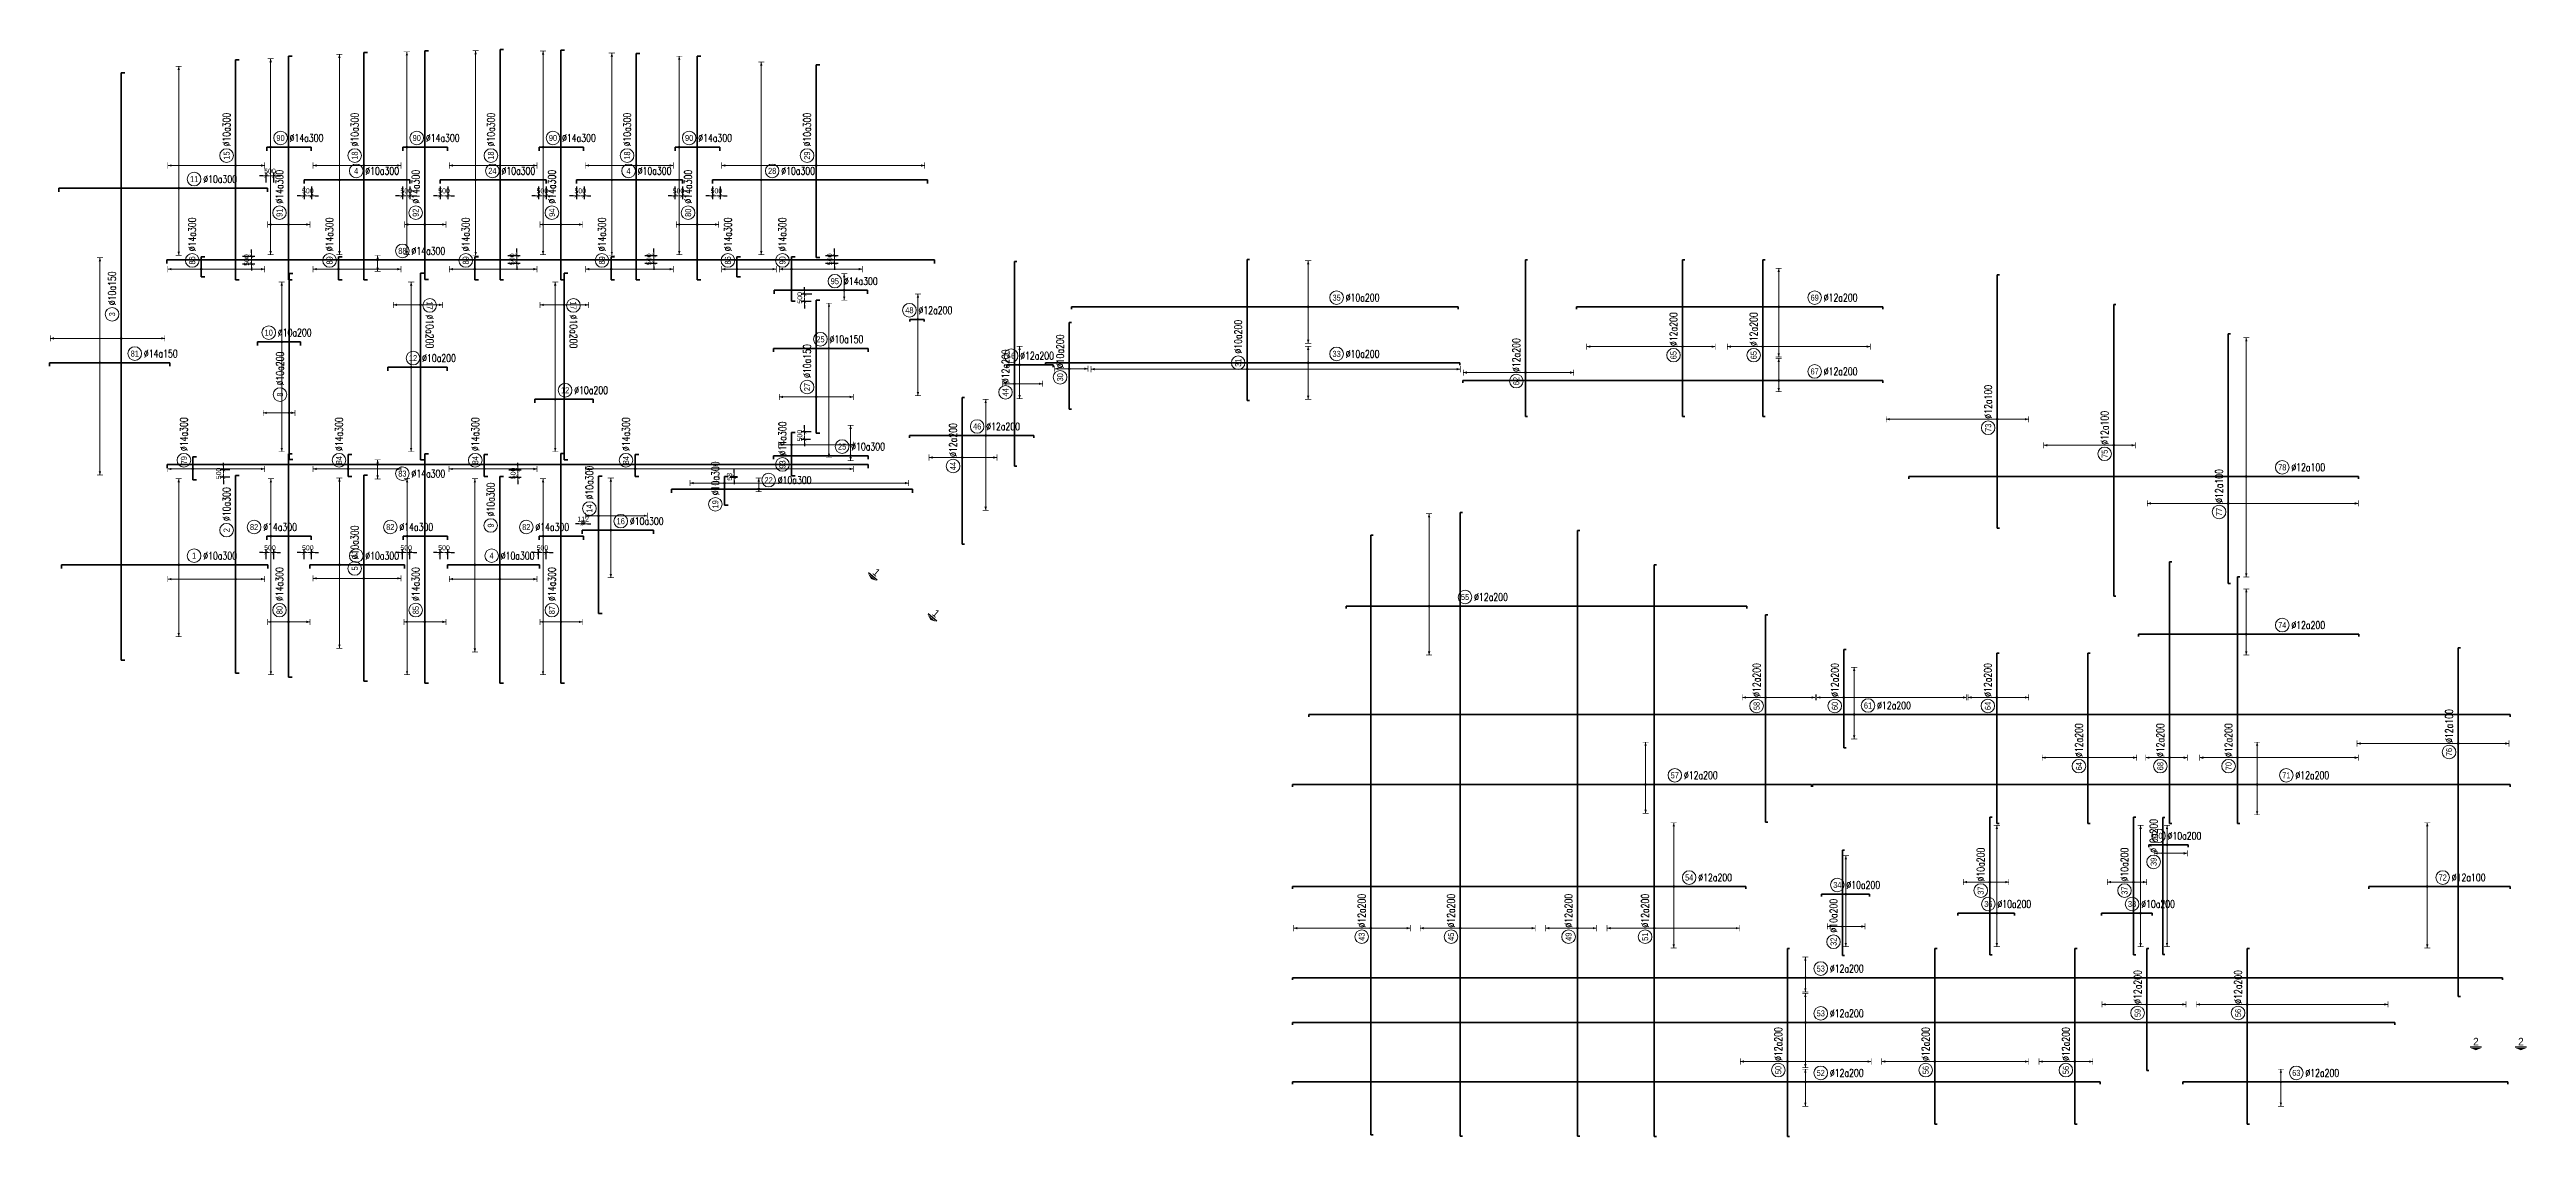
# Model space of a CAD drawing. Header units: millimetres. Extents: x -211477 to 1328726, y -15421 to 98394.
# Drawn here: x 29883 to 193552, y 7154 to 78953 of the extents above; entities that cross this region are included whole.
import ezdxf
from ezdxf.enums import TextEntityAlignment as Align

# ---------------------------------------------------------------- set-up
doc = ezdxf.new("R2010")
doc.units = ezdxf.units.MM
doc.header["$MEASUREMENT"] = 0
for name, color, linetype, lineweight in [('00-TT.Dim', 8, 'Continuous', 13), ('00-TT.Text', 4, 'Continuous', 13), ('NDC_S_DIM', 1, 'Continuous', 9), ('NDC_S_REBAR', 4, 'Continuous', 35), ('NDC_S_VN TEXT', 7, 'Continuous', 20)]:
    doc.layers.add(name, color=color, linetype=linetype, lineweight=lineweight)
doc.styles.add('ARIAL', font='arial.ttf', dxfattribs={"width": 0.8})
doc.styles.add('AUDIT_D_170222151448-0', font='')
doc.styles.add('NDC_ROMANS', font='romans.shx', dxfattribs={"width": 0.8})
doc.styles.add('VNAVANTH', font='')
doc.styles.get('AUDIT_D_170222151448-0').set_extended_font_data('.VnAvantH')
doc.styles.get('VNAVANTH').set_extended_font_data('.VnAvantH')
doc.dimstyles.new('NDC_dim_150', dxfattribs={"dimscale": 150, "dimtxt": 2.2, "dimasz": 1.5, "dimexe": 1.5, "dimexo": 2.5, "dimgap": 1, "dimtad": 1, "dimdec": 0, "dimzin": 0, "dimdsep": 46, "dimtxsty": 'ARIAL', "dimblk": 'DIMMARK', "dimcen": 0.09, "dimdle": 1.2, "dimclrd": 1, "dimclre": 1, "dimclrt": 3, "dimadec": 0, "dimazin": 0, "dimtfac": 1, "dimtdec": 0, "dimtix": 1, "dimtofl": 0, "dimtmove": 0, "dimatfit": 3, "dimfxl": 4, "dimfxlon": 1, "dimtolj": 1, "dimtzin": 0, "dimarcsym": 0})

msp = doc.modelspace()

# ---------------------------------------------------------------- blocks, each defined once
blk = doc.blocks.new('*U16')
h = blk.add_hatch(color=6)
edge = h.paths.add_edge_path()
edge.add_arc((-2.99, 0), 0.3, 0, 360)
at = {"layer": 'NDC_S_DIM', "color": 8}
for q in [(-2.99, 4.24), (-2.99, -8.01)]:
    blk.add_line((-2.99, 0), q, dxfattribs=at)
for points in [[(-3.99, 4.24, 0.2, 0.2, 0), (-1.99, 4.24, 0, 0, 0)], [(-3.99, -8.01, 0.2, 0.2, 0), (-1.99, -8.01, 0, 0, 0)]]:
    blk.add_lwpolyline(points, format="xyseb", dxfattribs=at)
at = {"layer": 'NDC_S_DIM', "color": 6}
blk.add_circle((-2.99, 0), 0.3, dxfattribs=at)
at = {"layer": 'NDC_S_DIM'}
blk.add_circle((2.1, 3), 2.25, dxfattribs=at)
at = {"layer": 'NDC_S_DIM', "color": 8}
for points in [[(-3.39, 3.04), (-2.99, 4.24), (-2.59, 3.04)], [(-3.39, -6.81), (-2.99, -8.01), (-2.59, -6.81)]]:
    blk.add_solid(points, dxfattribs=at)
at = {"layer": 'NDC_S_REBAR'}
for p, q in [((0, 0), (-172.4, 0)), ((-172.4, 0), (-172.4, -0.75)), ((0, 0), (94.4, 0)), ((94.4, 0), (94.4, -0.75)), ((-172.4, -0.75), (-172.4, -0.75)), ((94.4, -0.75), (94.4, -0.75))]:
    blk.add_line(p, q, dxfattribs=at)
at = {"layer": 'NDC_S_VN TEXT', "style": 'ARIAL', "width": 0.8}
blk.add_attdef('KHT', text='', height=2, dxfattribs=at).set_placement((2.1, 3), align=Align.MIDDLE_CENTER)
at = {"layer": 'NDC_S_VN TEXT', "color": 3, "style": 'NDC_ROMANS', "width": 0.75}
blk.add_attdef('DKT', (5.1, 1.75), '', height=2.5, dxfattribs=at)
blk = doc.blocks.new('*U17')
h = blk.add_hatch(color=6)
edge = h.paths.add_edge_path()
edge.add_arc((-2.99, 0), 0.3, 0, 360)
at = {"layer": 'NDC_S_DIM', "color": 8}
for q in [(-2.99, 4.24), (-2.99, -8.01)]:
    blk.add_line((-2.99, 0), q, dxfattribs=at)
for points in [[(-3.99, 4.24, 0.2, 0.2, 0), (-1.99, 4.24, 0, 0, 0)], [(-3.99, -8.01, 0.2, 0.2, 0), (-1.99, -8.01, 0, 0, 0)]]:
    blk.add_lwpolyline(points, format="xyseb", dxfattribs=at)
at = {"layer": 'NDC_S_DIM', "color": 6}
blk.add_circle((-2.99, 0), 0.3, dxfattribs=at)
at = {"layer": 'NDC_S_DIM'}
blk.add_circle((2.1, 3), 2.25, dxfattribs=at)
at = {"layer": 'NDC_S_DIM', "color": 8}
for points in [[(-3.39, 3.04), (-2.99, 4.24), (-2.59, 3.04)], [(-3.39, -6.81), (-2.99, -8.01), (-2.59, -6.81)]]:
    blk.add_solid(points, dxfattribs=at)
at = {"layer": 'NDC_S_REBAR'}
for p, q in [((0, 0), (-35.44, 0)), ((-35.44, 0), (-35.44, -0.75)), ((0, 0), (71.98, 0)), ((71.98, 0), (71.98, -0.75)), ((-35.44, -0.75), (-35.44, -0.75)), ((71.98, -0.75), (71.98, -0.75))]:
    blk.add_line(p, q, dxfattribs=at)
at = {"layer": 'NDC_S_VN TEXT', "style": 'ARIAL', "width": 0.8}
blk.add_attdef('KHT', text='', height=2, dxfattribs=at).set_placement((2.1, 3), align=Align.MIDDLE_CENTER)
at = {"layer": 'NDC_S_VN TEXT', "color": 3, "style": 'NDC_ROMANS', "width": 0.75}
blk.add_attdef('DKT', (5.1, 1.75), '', height=2.5, dxfattribs=at)
blk = doc.blocks.new('*U18')
h = blk.add_hatch(color=6)
edge = h.paths.add_edge_path()
edge.add_arc((-2.99, 0), 0.3, 0, 360)
at = {"layer": 'NDC_S_DIM', "color": 8}
for q in [(-2.99, 9.57), (-2.99, -14.93)]:
    blk.add_line((-2.99, 0), q, dxfattribs=at)
for points in [[(-3.99, 9.57, 0.2, 0.2, 0), (-1.99, 9.57, 0, 0, 0)], [(-3.99, -14.93, 0.2, 0.2, 0), (-1.99, -14.93, 0, 0, 0)]]:
    blk.add_lwpolyline(points, format="xyseb", dxfattribs=at)
at = {"layer": 'NDC_S_DIM', "color": 6}
blk.add_circle((-2.99, 0), 0.3, dxfattribs=at)
at = {"layer": 'NDC_S_DIM'}
blk.add_circle((2.1, 3), 2.25, dxfattribs=at)
at = {"layer": 'NDC_S_DIM', "color": 8}
for points in [[(-3.39, 8.37), (-2.99, 9.57), (-2.59, 8.37)], [(-3.39, -13.73), (-2.99, -14.93), (-2.59, -13.73)]]:
    blk.add_solid(points, dxfattribs=at)
at = {"layer": 'NDC_S_REBAR'}
for p, q in [((0, 0), (-172.4, 0)), ((-172.4, 0), (-172.4, -0.75)), ((0, 0), (191.8, 0)), ((191.8, 0), (191.8, -0.75)), ((-172.4, -0.75), (-172.4, -0.75)), ((191.8, -0.75), (191.8, -0.75))]:
    blk.add_line(p, q, dxfattribs=at)
at = {"layer": 'NDC_S_VN TEXT', "style": 'ARIAL', "width": 0.8}
blk.add_attdef('KHT', text='', height=2, dxfattribs=at).set_placement((2.1, 3), align=Align.MIDDLE_CENTER)
at = {"layer": 'NDC_S_VN TEXT', "color": 3, "style": 'NDC_ROMANS', "width": 0.75}
blk.add_attdef('DKT', (5.1, 1.75), '', height=2.5, dxfattribs=at)
blk = doc.blocks.new('*U19')
h = blk.add_hatch(color=6)
edge = h.paths.add_edge_path()
edge.add_arc((-2.99, 0), 0.3, 0, 360)
at = {"layer": 'NDC_S_DIM', "color": 8}
for q in [(-2.99, 21.07), (-2.99, -20.29)]:
    blk.add_line((-2.99, 0), q, dxfattribs=at)
for points in [[(-3.99, 21.07, 0.2, 0.2, 0), (-1.99, 21.07, 0, 0, 0)], [(-3.99, -20.29, 0.2, 0.2, 0), (-1.99, -20.29, 0, 0, 0)]]:
    blk.add_lwpolyline(points, format="xyseb", dxfattribs=at)
at = {"layer": 'NDC_S_DIM', "color": 6}
blk.add_circle((-2.99, 0), 0.3, dxfattribs=at)
at = {"layer": 'NDC_S_DIM'}
blk.add_circle((2.1, 3), 2.25, dxfattribs=at)
at = {"layer": 'NDC_S_DIM', "color": 8}
for points in [[(-3.39, 19.87), (-2.99, 21.07), (-2.59, 19.87)], [(-3.39, -19.09), (-2.99, -20.29), (-2.59, -19.09)]]:
    blk.add_solid(points, dxfattribs=at)
at = {"layer": 'NDC_S_REBAR'}
for p, q in [((0, 0), (-128.93, 0)), ((-128.93, 0), (-128.93, -0.75)), ((0, 0), (20.87, 0)), ((20.87, 0), (20.87, -0.75)), ((-128.93, -0.75), (-128.93, -0.75)), ((20.87, -0.75), (20.87, -0.75))]:
    blk.add_line(p, q, dxfattribs=at)
at = {"layer": 'NDC_S_VN TEXT', "style": 'ARIAL', "width": 0.8}
blk.add_attdef('KHT', text='', height=2, dxfattribs=at).set_placement((2.1, 3), align=Align.MIDDLE_CENTER)
at = {"layer": 'NDC_S_VN TEXT', "color": 3, "style": 'NDC_ROMANS', "width": 0.75}
blk.add_attdef('DKT', (5.1, 1.75), '', height=2.5, dxfattribs=at)
blk = doc.blocks.new('*U20')
h = blk.add_hatch(color=6)
edge = h.paths.add_edge_path()
edge.add_arc((-2.99, 0), 0.3, 0, 360)
at = {"layer": 'NDC_S_DIM', "color": 8}
for q in [(-2.99, 21.07), (-2.99, -20.29)]:
    blk.add_line((-2.99, 0), q, dxfattribs=at)
for points in [[(-3.99, 21.07, 0.2, 0.2, 0), (-1.99, 21.07, 0, 0, 0)], [(-3.99, -20.29, 0.2, 0.2, 0), (-1.99, -20.29, 0, 0, 0)]]:
    blk.add_lwpolyline(points, format="xyseb", dxfattribs=at)
at = {"layer": 'NDC_S_DIM', "color": 6}
blk.add_circle((-2.99, 0), 0.3, dxfattribs=at)
at = {"layer": 'NDC_S_DIM'}
blk.add_circle((2.1, 3), 2.25, dxfattribs=at)
at = {"layer": 'NDC_S_DIM', "color": 8}
for points in [[(-3.39, 19.87), (-2.99, 21.07), (-2.59, 19.87)], [(-3.39, -19.09), (-2.99, -20.29), (-2.59, -19.09)]]:
    blk.add_solid(points, dxfattribs=at)
at = {"layer": 'NDC_S_REBAR'}
for p, q in [((0, 0), (-22.33, 0)), ((-22.33, 0), (-22.33, -0.75)), ((0, 0), (24.42, 0)), ((24.42, 0), (24.42, -0.75)), ((-22.33, -0.75), (-22.33, -0.75)), ((24.42, -0.75), (24.42, -0.75))]:
    blk.add_line(p, q, dxfattribs=at)
at = {"layer": 'NDC_S_VN TEXT', "style": 'ARIAL', "width": 0.8}
blk.add_attdef('KHT', text='', height=2, dxfattribs=at).set_placement((2.1, 3), align=Align.MIDDLE_CENTER)
at = {"layer": 'NDC_S_VN TEXT', "color": 3, "style": 'NDC_ROMANS', "width": 0.75}
blk.add_attdef('DKT', (5.1, 1.75), '', height=2.5, dxfattribs=at)
blk = doc.blocks.new('*U21')
h = blk.add_hatch(color=6)
edge = h.paths.add_edge_path()
edge.add_arc((-7.56, 0), 0.3, 0, 360)
at = {"layer": 'NDC_S_DIM', "color": 8}
for q in [(-7.56, 13.95), (-7.56, -9.55)]:
    blk.add_line((-7.56, 0), q, dxfattribs=at)
for points in [[(-8.56, 13.95, 0.2, 0.2, 0), (-6.56, 13.95, 0, 0, 0)], [(-8.56, -9.55, 0.2, 0.2, 0), (-6.56, -9.55, 0, 0, 0)]]:
    blk.add_lwpolyline(points, format="xyseb", dxfattribs=at)
at = {"layer": 'NDC_S_DIM', "color": 6}
blk.add_circle((-7.56, 0), 0.3, dxfattribs=at)
at = {"layer": 'NDC_S_DIM'}
blk.add_circle((2.1, 3), 2.25, dxfattribs=at)
at = {"layer": 'NDC_S_DIM', "color": 8}
for points in [[(-7.96, 12.75), (-7.56, 13.95), (-7.16, 12.75)], [(-7.96, -8.35), (-7.56, -9.55), (-7.16, -8.35)]]:
    blk.add_solid(points, dxfattribs=at)
at = {"layer": 'NDC_S_REBAR'}
for p, q in [((0, 0), (-124.19, 0)), ((-124.19, 0), (-124.19, -0.75)), ((0, 0), (47.26, 0)), ((47.26, 0), (47.26, -0.75)), ((-124.19, -0.75), (-124.19, -0.75)), ((47.26, -0.75), (47.26, -0.75))]:
    blk.add_line(p, q, dxfattribs=at)
at = {"layer": 'NDC_S_VN TEXT', "style": 'ARIAL', "width": 0.8}
blk.add_attdef('KHT', text='', height=2, dxfattribs=at).set_placement((2.1, 3), align=Align.MIDDLE_CENTER)
at = {"layer": 'NDC_S_VN TEXT', "color": 3, "style": 'NDC_ROMANS', "width": 0.75}
blk.add_attdef('DKT', (5.1, 1.75), '', height=2.5, dxfattribs=at)
blk = doc.blocks.new('*U22')
h = blk.add_hatch(color=6)
edge = h.paths.add_edge_path()
edge.add_arc((-7.56, 0), 0.3, 0, 360)
at = {"layer": 'NDC_S_DIM', "color": 8}
for q in [(-7.56, 13.95), (-7.56, -10.05)]:
    blk.add_line((-7.56, 0), q, dxfattribs=at)
for points in [[(-8.56, 13.95, 0.2, 0.2, 0), (-6.56, 13.95, 0, 0, 0)], [(-8.56, -10.05, 0.2, 0.2, 0), (-6.56, -10.05, 0, 0, 0)]]:
    blk.add_lwpolyline(points, format="xyseb", dxfattribs=at)
at = {"layer": 'NDC_S_DIM', "color": 6}
blk.add_circle((-7.56, 0), 0.3, dxfattribs=at)
at = {"layer": 'NDC_S_DIM'}
blk.add_circle((2.1, 3), 2.25, dxfattribs=at)
at = {"layer": 'NDC_S_DIM', "color": 8}
for points in [[(-7.96, 12.75), (-7.56, 13.95), (-7.16, 12.75)], [(-7.96, -8.85), (-7.56, -10.05), (-7.16, -8.85)]]:
    blk.add_solid(points, dxfattribs=at)
at = {"layer": 'NDC_S_REBAR'}
for p, q in [((0, 0), (-154.42, 0)), ((-154.42, 0), (-154.42, -0.75)), ((0, 0), (76.08, 0)), ((76.08, 0), (76.08, -0.75)), ((-154.42, -0.75), (-154.42, -0.75)), ((76.08, -0.75), (76.08, -0.75))]:
    blk.add_line(p, q, dxfattribs=at)
at = {"layer": 'NDC_S_VN TEXT', "style": 'ARIAL', "width": 0.8}
blk.add_attdef('KHT', text='', height=2, dxfattribs=at).set_placement((2.1, 3), align=Align.MIDDLE_CENTER)
at = {"layer": 'NDC_S_VN TEXT', "color": 3, "style": 'NDC_ROMANS', "width": 0.75}
blk.add_attdef('DKT', (5.1, 1.75), '', height=2.5, dxfattribs=at)
blk = doc.blocks.new('*U23')
h = blk.add_hatch(color=6)
edge = h.paths.add_edge_path()
edge.add_arc((-2.48, 0), 0.3, 0, 360)
at = {"layer": 'NDC_S_DIM', "color": 8}
for q in [(-2.48, 15.65), (-2.48, -8.1)]:
    blk.add_line((-2.48, 0), q, dxfattribs=at)
for points in [[(-3.48, 15.65, 0.2, 0.2, 0), (-1.48, 15.65, 0, 0, 0)], [(-3.48, -8.1, 0.2, 0.2, 0), (-1.48, -8.1, 0, 0, 0)]]:
    blk.add_lwpolyline(points, format="xyseb", dxfattribs=at)
at = {"layer": 'NDC_S_DIM', "color": 6}
blk.add_circle((-2.48, 0), 0.3, dxfattribs=at)
at = {"layer": 'NDC_S_DIM'}
blk.add_circle((2.1, 3), 2.25, dxfattribs=at)
at = {"layer": 'NDC_S_DIM', "color": 8}
for points in [[(-2.88, 14.45), (-2.48, 15.65), (-2.08, 14.45)], [(-2.88, -6.9), (-2.48, -8.1), (-2.08, -6.9)]]:
    blk.add_solid(points, dxfattribs=at)
at = {"layer": 'NDC_S_REBAR'}
for p, q in [((0, 0), (-182.63, 0)), ((-182.63, 0), (-182.63, -0.75)), ((0, 0), (214.28, 0)), ((214.28, 0), (214.28, -0.75)), ((-182.63, -0.75), (-182.63, -0.75)), ((214.28, -0.75), (214.28, -0.75))]:
    blk.add_line(p, q, dxfattribs=at)
at = {"layer": 'NDC_S_VN TEXT', "style": 'ARIAL', "width": 0.8}
blk.add_attdef('KHT', text='', height=2, dxfattribs=at).set_placement((2.1, 3), align=Align.MIDDLE_CENTER)
at = {"layer": 'NDC_S_VN TEXT', "color": 3, "style": 'NDC_ROMANS', "width": 0.75}
blk.add_attdef('DKT', (5.1, 1.75), '', height=2.5, dxfattribs=at)
blk = doc.blocks.new('*U24')
h = blk.add_hatch(color=6)
edge = h.paths.add_edge_path()
edge.add_arc((-2.48, 0), 0.3, 0, 360)
at = {"layer": 'NDC_S_DIM', "color": 8}
for q in [(-2.48, 30.56), (-2.48, -16.19)]:
    blk.add_line((-2.48, 0), q, dxfattribs=at)
for points in [[(-3.48, 30.56, 0.2, 0.2, 0), (-1.48, 30.56, 0, 0, 0)], [(-3.48, -16.19, 0.2, 0.2, 0), (-1.48, -16.19, 0, 0, 0)]]:
    blk.add_lwpolyline(points, format="xyseb", dxfattribs=at)
at = {"layer": 'NDC_S_DIM', "color": 6}
blk.add_circle((-2.48, 0), 0.3, dxfattribs=at)
at = {"layer": 'NDC_S_DIM'}
blk.add_circle((9.4, 3), 2.25, dxfattribs=at)
at = {"layer": 'NDC_S_DIM', "color": 8}
for points in [[(-2.88, 29.36), (-2.48, 30.56), (-2.08, 29.36)], [(-2.88, -14.99), (-2.48, -16.19), (-2.08, -14.99)]]:
    blk.add_solid(points, dxfattribs=at)
at = {"layer": 'NDC_S_REBAR'}
for p, q in [((0, 0), (-29.85, 0)), ((-29.85, 0), (-29.85, -0.75)), ((0, 0), (102.52, 0)), ((102.52, 0), (102.52, -0.75)), ((-29.85, -0.75), (-29.85, -0.75)), ((102.52, -0.75), (102.52, -0.75))]:
    blk.add_line(p, q, dxfattribs=at)
at = {"layer": 'NDC_S_VN TEXT', "style": 'ARIAL', "width": 0.8}
blk.add_attdef('KHT', text='', height=2, dxfattribs=at).set_placement((9.4, 3), align=Align.MIDDLE_CENTER)
at = {"layer": 'NDC_S_VN TEXT', "color": 3, "style": 'NDC_ROMANS', "width": 0.75}
blk.add_attdef('DKT', (12.4, 1.75), '', height=2.5, dxfattribs=at)
blk = doc.blocks.new('*U25')
h = blk.add_hatch(color=6)
edge = h.paths.add_edge_path()
edge.add_arc((-2.48, 0), 0.3, 0, 360)
at = {"layer": 'NDC_S_DIM', "color": 8}
for q in [(-2.48, 14.97), (-2.48, -6.91)]:
    blk.add_line((-2.48, 0), q, dxfattribs=at)
for points in [[(-3.48, 14.97, 0.2, 0.2, 0), (-1.48, 14.97, 0, 0, 0)], [(-3.48, -6.91, 0.2, 0.2, 0), (-1.48, -6.91, 0, 0, 0)]]:
    blk.add_lwpolyline(points, format="xyseb", dxfattribs=at)
at = {"layer": 'NDC_S_DIM', "color": 6}
blk.add_circle((-2.48, 0), 0.3, dxfattribs=at)
at = {"layer": 'NDC_S_DIM'}
blk.add_circle((9.4, 3), 2.25, dxfattribs=at)
at = {"layer": 'NDC_S_DIM', "color": 8}
for points in [[(-2.88, 13.77), (-2.48, 14.97), (-2.08, 13.77)], [(-2.88, -5.71), (-2.48, -6.91), (-2.08, -5.71)]]:
    blk.add_solid(points, dxfattribs=at)
at = {"layer": 'NDC_S_REBAR'}
for p, q in [((0, 0), (-38.08, 0)), ((-38.08, 0), (-38.08, -0.75)), ((0, 0), (34.75, 0)), ((34.75, 0), (34.75, -0.75)), ((-38.08, -0.75), (-38.08, -0.75)), ((34.75, -0.75), (34.75, -0.75))]:
    blk.add_line(p, q, dxfattribs=at)
at = {"layer": 'NDC_S_VN TEXT', "style": 'ARIAL', "width": 0.8}
blk.add_attdef('KHT', text='', height=2, dxfattribs=at).set_placement((9.4, 3), align=Align.MIDDLE_CENTER)
at = {"layer": 'NDC_S_VN TEXT', "color": 3, "style": 'NDC_ROMANS', "width": 0.75}
blk.add_attdef('DKT', (12.4, 1.75), '', height=2.5, dxfattribs=at)
blk = doc.blocks.new('*U26')
h = blk.add_hatch(color=6)
edge = h.paths.add_edge_path()
edge.add_arc((-2.48, 0), 0.3, 0, 360)
at = {"layer": 'NDC_S_DIM', "color": 8}
for q in [(-2.48, 45.79), (-2.48, -33.21)]:
    blk.add_line((-2.48, 0), q, dxfattribs=at)
for points in [[(-3.48, 45.79, 0.2, 0.2, 0), (-1.48, 45.79, 0, 0, 0)], [(-3.48, -33.21, 0.2, 0.2, 0), (-1.48, -33.21, 0, 0, 0)]]:
    blk.add_lwpolyline(points, format="xyseb", dxfattribs=at)
at = {"layer": 'NDC_S_DIM', "color": 6}
blk.add_circle((-2.48, 0), 0.3, dxfattribs=at)
at = {"layer": 'NDC_S_DIM'}
blk.add_circle((9.4, 3), 2.25, dxfattribs=at)
at = {"layer": 'NDC_S_DIM', "color": 8}
for points in [[(-2.88, 44.59), (-2.48, 45.79), (-2.08, 44.59)], [(-2.88, -32.01), (-2.48, -33.21), (-2.08, -32.01)]]:
    blk.add_solid(points, dxfattribs=at)
at = {"layer": 'NDC_S_REBAR'}
for p, q in [((0, 0), (-113.96, 0)), ((-113.96, 0), (-113.96, -0.75)), ((0, 0), (34.63, 0)), ((34.63, 0), (34.63, -0.75)), ((-113.96, -0.75), (-113.96, -0.75)), ((34.63, -0.75), (34.63, -0.75))]:
    blk.add_line(p, q, dxfattribs=at)
at = {"layer": 'NDC_S_VN TEXT', "style": 'ARIAL', "width": 0.8}
blk.add_attdef('KHT', text='', height=2, dxfattribs=at).set_placement((9.4, 3), align=Align.MIDDLE_CENTER)
at = {"layer": 'NDC_S_VN TEXT', "color": 3, "style": 'NDC_ROMANS', "width": 0.75}
blk.add_attdef('DKT', (12.4, 1.75), '', height=2.5, dxfattribs=at)
blk = doc.blocks.new('*U27')
h = blk.add_hatch(color=6)
edge = h.paths.add_edge_path()
edge.add_arc((-2.48, 0), 0.3, 0, 360)
at = {"layer": 'NDC_S_DIM', "color": 8}
for q in [(-2.48, 7.29), (-2.48, -3.71)]:
    blk.add_line((-2.48, 0), q, dxfattribs=at)
for points in [[(-3.48, 7.29, 0.2, 0.2, 0), (-1.48, 7.29, 0, 0, 0)], [(-3.48, -3.71, 0.2, 0.2, 0), (-1.48, -3.71, 0, 0, 0)]]:
    blk.add_lwpolyline(points, format="xyseb", dxfattribs=at)
at = {"layer": 'NDC_S_DIM', "color": 6}
blk.add_circle((-2.48, 0), 0.3, dxfattribs=at)
at = {"layer": 'NDC_S_DIM'}
blk.add_circle((9.4, 3), 2.25, dxfattribs=at)
at = {"layer": 'NDC_S_DIM', "color": 8}
for points in [[(-2.88, 6.09), (-2.48, 7.29), (-2.08, 6.09)], [(-2.88, -2.51), (-2.48, -3.71), (-2.08, -2.51)]]:
    blk.add_solid(points, dxfattribs=at)
at = {"layer": 'NDC_S_REBAR'}
for p, q in [((0, 0), (-106.89, 0)), ((-106.89, 0), (-106.89, -0.75)), ((0, 0), (31.97, 0)), ((31.97, 0), (31.97, -0.75)), ((-106.89, -0.75), (-106.89, -0.75)), ((31.97, -0.75), (31.97, -0.75))]:
    blk.add_line(p, q, dxfattribs=at)
at = {"layer": 'NDC_S_VN TEXT', "style": 'ARIAL', "width": 0.8}
blk.add_attdef('KHT', text='', height=2, dxfattribs=at).set_placement((9.4, 3), align=Align.MIDDLE_CENTER)
at = {"layer": 'NDC_S_VN TEXT', "color": 3, "style": 'NDC_ROMANS', "width": 0.75}
blk.add_attdef('DKT', (12.4, 1.75), '', height=2.5, dxfattribs=at)
blk = doc.blocks.new('*U28')
h = blk.add_hatch(color=6)
edge = h.paths.add_edge_path()
edge.add_arc((-2.48, 0), 0.3, 0, 360)
at = {"layer": 'NDC_S_DIM', "color": 8}
for q in [(-2.48, 12.68), (-2.48, -16.57)]:
    blk.add_line((-2.48, 0), q, dxfattribs=at)
for points in [[(-3.48, 12.68, 0.2, 0.2, 0), (-1.48, 12.68, 0, 0, 0)], [(-3.48, -16.57, 0.2, 0.2, 0), (-1.48, -16.57, 0, 0, 0)]]:
    blk.add_lwpolyline(points, format="xyseb", dxfattribs=at)
at = {"layer": 'NDC_S_DIM', "color": 6}
blk.add_circle((-2.48, 0), 0.3, dxfattribs=at)
at = {"layer": 'NDC_S_DIM'}
blk.add_circle((9.4, 3), 2.25, dxfattribs=at)
at = {"layer": 'NDC_S_DIM', "color": 8}
for points in [[(-2.88, 11.48), (-2.48, 12.68), (-2.08, 11.48)], [(-2.88, -15.37), (-2.48, -16.57), (-2.08, -15.37)]]:
    blk.add_solid(points, dxfattribs=at)
at = {"layer": 'NDC_S_REBAR'}
for p, q in [((0, 0), (-69.29, 0)), ((-69.29, 0), (-69.29, -0.75)), ((0, 0), (31.94, 0)), ((31.94, 0), (31.94, -0.75)), ((-69.29, -0.75), (-69.29, -0.75)), ((31.94, -0.75), (31.94, -0.75))]:
    blk.add_line(p, q, dxfattribs=at)
at = {"layer": 'NDC_S_VN TEXT', "style": 'ARIAL', "width": 0.8}
blk.add_attdef('KHT', text='', height=2, dxfattribs=at).set_placement((9.4, 3), align=Align.MIDDLE_CENTER)
at = {"layer": 'NDC_S_VN TEXT', "color": 3, "style": 'NDC_ROMANS', "width": 0.75}
blk.add_attdef('DKT', (12.4, 1.75), '', height=2.5, dxfattribs=at)
blk = doc.blocks.new('*U29')
h = blk.add_hatch(color=6)
edge = h.paths.add_edge_path()
edge.add_arc((0, 0), 0.3, 0, 360)
at = {"layer": 'NDC_S_DIM', "color": 8}
for q in [(0, 15.18), (0, -12.07)]:
    blk.add_line((0, 0), q, dxfattribs=at)
for points in [[(-1, 15.18, 0.2, 0.2, 0), (1, 15.18, 0, 0, 0)], [(-1, -12.07, 0.2, 0.2, 0), (1, -12.07, 0, 0, 0)]]:
    blk.add_lwpolyline(points, format="xyseb", dxfattribs=at)
at = {"layer": 'NDC_S_DIM', "color": 6}
blk.add_circle((0, 0), 0.3, dxfattribs=at)
at = {"layer": 'NDC_S_DIM'}
blk.add_circle((9.4, 3), 2.25, dxfattribs=at)
at = {"layer": 'NDC_S_DIM', "color": 8}
for points in [[(-0.4, 13.98), (0, 15.18), (0.4, 13.98)], [(-0.4, -10.87), (0, -12.07), (0.4, -10.87)]]:
    blk.add_solid(points, dxfattribs=at)
at = {"layer": 'NDC_S_REBAR'}
for p, q in [((0, 0), (-78.17, 0)), ((-78.17, 0), (-78.17, -0.75)), ((0, 0), (49.56, 0)), ((49.56, 0), (49.56, -0.75)), ((-78.17, -0.75), (-78.17, -0.75)), ((49.56, -0.75), (49.56, -0.75))]:
    blk.add_line(p, q, dxfattribs=at)
at = {"layer": 'NDC_S_VN TEXT', "style": 'ARIAL', "width": 0.8}
blk.add_attdef('KHT', text='', height=2, dxfattribs=at).set_placement((9.4, 3), align=Align.MIDDLE_CENTER)
at = {"layer": 'NDC_S_VN TEXT', "color": 3, "style": 'NDC_ROMANS', "width": 0.75}
blk.add_attdef('DKT', (12.4, 1.75), '', height=2.5, dxfattribs=at)
blk = doc.blocks.new('*U30')
h = blk.add_hatch(color=6)
edge = h.paths.add_edge_path()
edge.add_arc((0, 0), 0.3, 0, 360)
at = {"layer": 'NDC_S_DIM', "color": 8}
for q in [(0, 11.93), (0, -24.73)]:
    blk.add_line((0, 0), q, dxfattribs=at)
for points in [[(-1, 11.93, 0.2, 0.2, 0), (1, 11.93, 0, 0, 0)], [(-1, -24.73, 0.2, 0.2, 0), (1, -24.73, 0, 0, 0)]]:
    blk.add_lwpolyline(points, format="xyseb", dxfattribs=at)
at = {"layer": 'NDC_S_DIM'}
blk.add_circle((-2.82, 3), 2.25, dxfattribs=at)
at = {"layer": 'NDC_S_DIM', "color": 6}
blk.add_circle((0, 0), 0.3, dxfattribs=at)
at = {"layer": 'NDC_S_DIM', "color": 8}
for points in [[(-0.4, 10.73), (0, 11.93), (0.4, 10.73)], [(-0.4, -23.53), (0, -24.73), (0.4, -23.53)]]:
    blk.add_solid(points, dxfattribs=at)
at = {"layer": 'NDC_S_REBAR'}
for p, q in [((0, 0), (-25.21, 0)), ((-25.21, 0), (-25.21, -0.75)), ((0, 0), (15.88, 0)), ((15.88, 0), (15.88, -0.75)), ((-25.21, -0.75), (-25.21, -0.75)), ((15.88, -0.75), (15.88, -0.75))]:
    blk.add_line(p, q, dxfattribs=at)
at = {"layer": 'NDC_S_VN TEXT', "style": 'ARIAL', "width": 0.8}
blk.add_attdef('KHT', text='', height=2, dxfattribs=at).set_placement((-2.82, 3), align=Align.MIDDLE_CENTER)
at = {"layer": 'NDC_S_VN TEXT', "color": 3, "style": 'NDC_ROMANS', "width": 0.75}
blk.add_attdef('DKT', (0.18, 1.75), '', height=2.5, dxfattribs=at)
blk = doc.blocks.new('*U31')
h = blk.add_hatch(color=6)
edge = h.paths.add_edge_path()
edge.add_arc((0, 0), 0.3, 0, 360)
at = {"layer": 'NDC_S_DIM', "color": 8}
for q in [(0, 10.93), (0, -11.54)]:
    blk.add_line((0, 0), q, dxfattribs=at)
for points in [[(-1, 10.93, 0.2, 0.2, 0), (1, 10.93, 0, 0, 0)], [(-1, -11.54, 0.2, 0.2, 0), (1, -11.54, 0, 0, 0)]]:
    blk.add_lwpolyline(points, format="xyseb", dxfattribs=at)
at = {"layer": 'NDC_S_DIM'}
blk.add_circle((-2.82, 3), 2.25, dxfattribs=at)
at = {"layer": 'NDC_S_DIM', "color": 6}
blk.add_circle((0, 0), 0.3, dxfattribs=at)
at = {"layer": 'NDC_S_DIM', "color": 8}
for points in [[(-0.4, 9.73), (0, 10.93), (0.4, 9.73)], [(-0.4, -10.34), (0, -11.54), (0.4, -10.34)]]:
    blk.add_solid(points, dxfattribs=at)
at = {"layer": 'NDC_S_REBAR'}
for p, q in [((0, 0), (-28.68, 0)), ((-28.68, 0), (-28.68, -0.75)), ((0, 0), (19.76, 0)), ((19.76, 0), (19.76, -0.75)), ((-28.68, -0.75), (-28.68, -0.75)), ((19.76, -0.75), (19.76, -0.75))]:
    blk.add_line(p, q, dxfattribs=at)
at = {"layer": 'NDC_S_VN TEXT', "style": 'ARIAL', "width": 0.8}
blk.add_attdef('KHT', text='', height=2, dxfattribs=at).set_placement((-2.82, 3), align=Align.MIDDLE_CENTER)
at = {"layer": 'NDC_S_VN TEXT', "color": 3, "style": 'NDC_ROMANS', "width": 0.75}
blk.add_attdef('DKT', (0.18, 1.75), '', height=2.5, dxfattribs=at)
blk = doc.blocks.new('*U32')
h = blk.add_hatch(color=6)
edge = h.paths.add_edge_path()
edge.add_arc((-4.94, 0), 0.3, 0, 360)
at = {"layer": 'NDC_S_DIM', "color": 8}
for q in [(-4.94, 51.62), (-4.94, -70.39)]:
    blk.add_line((-4.94, 0), q, dxfattribs=at)
for points in [[(-5.94, 51.62, 0.2, 0.2, 0), (-3.94, 51.62, 0, 0, 0)], [(-5.94, -70.39, 0.2, 0.2, 0), (-3.94, -70.39, 0, 0, 0)]]:
    blk.add_lwpolyline(points, format="xyseb", dxfattribs=at)
at = {"layer": 'NDC_S_DIM', "color": 6}
blk.add_circle((-4.94, 0), 0.3, dxfattribs=at)
at = {"layer": 'NDC_S_DIM'}
blk.add_circle((-2.82, 3), 2.25, dxfattribs=at)
at = {"layer": 'NDC_S_DIM', "color": 8}
for points in [[(-5.34, 50.42), (-4.94, 51.62), (-4.54, 50.42)], [(-5.34, -69.19), (-4.94, -70.39), (-4.54, -69.19)]]:
    blk.add_solid(points, dxfattribs=at)
at = {"layer": 'NDC_S_REBAR'}
for p, q in [((0, 0), (-15.24, 0)), ((-15.24, 0), (-15.24, -0.75)), ((0, 0), (31.29, 0)), ((31.29, 0), (31.29, -0.75)), ((-15.24, -0.75), (-15.24, -0.75)), ((31.29, -0.75), (31.29, -0.75))]:
    blk.add_line(p, q, dxfattribs=at)
at = {"layer": 'NDC_S_VN TEXT', "style": 'ARIAL', "width": 0.8}
blk.add_attdef('KHT', text='', height=2, dxfattribs=at).set_placement((-2.82, 3), align=Align.MIDDLE_CENTER)
at = {"layer": 'NDC_S_VN TEXT', "color": 3, "style": 'NDC_ROMANS', "width": 0.75}
blk.add_attdef('DKT', (0.18, 1.75), '', height=2.5, dxfattribs=at)
blk = doc.blocks.new('*U33')
h = blk.add_hatch(color=6)
edge = h.paths.add_edge_path()
edge.add_arc((0, 0), 0.3, 0, 360)
at = {"layer": 'NDC_S_DIM', "color": 8}
for q in [(0, 20.51), (0, -15.98)]:
    blk.add_line((0, 0), q, dxfattribs=at)
for points in [[(-1, 20.51, 0.2, 0.2, 0), (1, 20.51, 0, 0, 0)], [(-1, -15.98, 0.2, 0.2, 0), (1, -15.98, 0, 0, 0)]]:
    blk.add_lwpolyline(points, format="xyseb", dxfattribs=at)
at = {"layer": 'NDC_S_DIM'}
blk.add_circle((-2.82, 3), 2.25, dxfattribs=at)
at = {"layer": 'NDC_S_DIM', "color": 6}
blk.add_circle((0, 0), 0.3, dxfattribs=at)
at = {"layer": 'NDC_S_DIM', "color": 8}
for points in [[(-0.4, 19.31), (0, 20.51), (0.4, 19.31)], [(-0.4, -14.78), (0, -15.98), (0.4, -14.78)]]:
    blk.add_solid(points, dxfattribs=at)
at = {"layer": 'NDC_S_REBAR'}
for p, q in [((0, 0), (-14.48, 0)), ((-14.48, 0), (-14.48, -0.75)), ((0, 0), (37.19, 0)), ((37.19, 0), (37.19, -0.75)), ((-14.48, -0.75), (-14.48, -0.75)), ((37.19, -0.75), (37.19, -0.75))]:
    blk.add_line(p, q, dxfattribs=at)
at = {"layer": 'NDC_S_VN TEXT', "style": 'ARIAL', "width": 0.8}
blk.add_attdef('KHT', text='', height=2, dxfattribs=at).set_placement((-2.82, 3), align=Align.MIDDLE_CENTER)
at = {"layer": 'NDC_S_VN TEXT', "color": 3, "style": 'NDC_ROMANS', "width": 0.75}
blk.add_attdef('DKT', (0.18, 1.75), '', height=2.5, dxfattribs=at)
blk = doc.blocks.new('*U34')
h = blk.add_hatch(color=6)
edge = h.paths.add_edge_path()
edge.add_arc((0, 0), 0.3, 0, 360)
at = {"layer": 'NDC_S_DIM', "color": 8}
for q in [(0, 31.71), (0, -10.76)]:
    blk.add_line((0, 0), q, dxfattribs=at)
for points in [[(-1, 31.71, 0.2, 0.2, 0), (1, 31.71, 0, 0, 0)], [(-1, -10.76, 0.2, 0.2, 0), (1, -10.76, 0, 0, 0)]]:
    blk.add_lwpolyline(points, format="xyseb", dxfattribs=at)
at = {"layer": 'NDC_S_DIM'}
blk.add_circle((-2.82, 3), 2.25, dxfattribs=at)
at = {"layer": 'NDC_S_DIM', "color": 6}
blk.add_circle((0, 0), 0.3, dxfattribs=at)
at = {"layer": 'NDC_S_DIM', "color": 8}
for points in [[(-0.4, 30.51), (0, 31.71), (0.4, 30.51)], [(-0.4, -9.56), (0, -10.76), (0.4, -9.56)]]:
    blk.add_solid(points, dxfattribs=at)
at = {"layer": 'NDC_S_REBAR'}
for p, q in [((0, 0), (-23.04, 0)), ((-23.04, 0), (-23.04, -0.75)), ((0, 0), (28.69, 0)), ((28.69, 0), (28.69, -0.75)), ((-23.04, -0.75), (-23.04, -0.75)), ((28.69, -0.75), (28.69, -0.75))]:
    blk.add_line(p, q, dxfattribs=at)
at = {"layer": 'NDC_S_VN TEXT', "style": 'ARIAL', "width": 0.8}
blk.add_attdef('KHT', text='', height=2, dxfattribs=at).set_placement((-2.82, 3), align=Align.MIDDLE_CENTER)
at = {"layer": 'NDC_S_VN TEXT', "color": 3, "style": 'NDC_ROMANS', "width": 0.75}
blk.add_attdef('DKT', (0.18, 1.75), '', height=2.5, dxfattribs=at)
blk = doc.blocks.new('*U35')
h = blk.add_hatch(color=6)
edge = h.paths.add_edge_path()
edge.add_arc((0, 0), 0.3, 0, 360)
at = {"layer": 'NDC_S_DIM', "color": 8}
for q in [(0, 11.72), (0, -35.53)]:
    blk.add_line((0, 0), q, dxfattribs=at)
for points in [[(-1, 11.72, 0.2, 0.2, 0), (1, 11.72, 0, 0, 0)], [(-1, -35.53, 0.2, 0.2, 0), (1, -35.53, 0, 0, 0)]]:
    blk.add_lwpolyline(points, format="xyseb", dxfattribs=at)
at = {"layer": 'NDC_S_DIM'}
blk.add_circle((-2.82, 3), 2.25, dxfattribs=at)
at = {"layer": 'NDC_S_DIM', "color": 6}
blk.add_circle((0, 0), 0.3, dxfattribs=at)
at = {"layer": 'NDC_S_DIM', "color": 8}
for points in [[(-0.4, 10.52), (0, 11.72), (0.4, 10.52)], [(-0.4, -34.33), (0, -35.53), (0.4, -34.33)]]:
    blk.add_solid(points, dxfattribs=at)
at = {"layer": 'NDC_S_REBAR'}
for p, q in [((0, 0), (-23.04, 0)), ((-23.04, 0), (-23.04, -0.75)), ((0, 0), (28.65, 0)), ((28.65, 0), (28.65, -0.75)), ((-23.04, -0.75), (-23.04, -0.75)), ((28.65, -0.75), (28.65, -0.75))]:
    blk.add_line(p, q, dxfattribs=at)
at = {"layer": 'NDC_S_VN TEXT', "style": 'ARIAL', "width": 0.8}
blk.add_attdef('KHT', text='', height=2, dxfattribs=at).set_placement((-2.82, 3), align=Align.MIDDLE_CENTER)
at = {"layer": 'NDC_S_VN TEXT', "color": 3, "style": 'NDC_ROMANS', "width": 0.75}
blk.add_attdef('DKT', (0.18, 1.75), '', height=2.5, dxfattribs=at)
blk = doc.blocks.new('*U36')
h = blk.add_hatch(color=6)
edge = h.paths.add_edge_path()
edge.add_arc((0, 0), 0.3, 0, 360)
at = {"layer": 'NDC_S_DIM', "color": 8}
for q in [(0, 23.14), (0, -7.11)]:
    blk.add_line((0, 0), q, dxfattribs=at)
for points in [[(-1, 23.14, 0.2, 0.2, 0), (1, 23.14, 0, 0, 0)], [(-1, -7.11, 0.2, 0.2, 0), (1, -7.11, 0, 0, 0)]]:
    blk.add_lwpolyline(points, format="xyseb", dxfattribs=at)
at = {"layer": 'NDC_S_DIM'}
blk.add_circle((-2.82, 3), 2.25, dxfattribs=at)
at = {"layer": 'NDC_S_DIM', "color": 6}
blk.add_circle((0, 0), 0.3, dxfattribs=at)
at = {"layer": 'NDC_S_DIM', "color": 8}
for points in [[(-0.4, 21.94), (0, 23.14), (0.4, 21.94)], [(-0.4, -5.91), (0, -7.11), (0.4, -5.91)]]:
    blk.add_solid(points, dxfattribs=at)
at = {"layer": 'NDC_S_REBAR'}
for p, q in [((0, 0), (-49.81, 0)), ((-49.81, 0), (-49.81, -0.75)), ((0, 0), (46.48, 0)), ((46.48, 0), (46.48, -0.75)), ((-49.81, -0.75), (-49.81, -0.75)), ((46.48, -0.75), (46.48, -0.75))]:
    blk.add_line(p, q, dxfattribs=at)
at = {"layer": 'NDC_S_VN TEXT', "style": 'ARIAL', "width": 0.8}
blk.add_attdef('KHT', text='', height=2, dxfattribs=at).set_placement((-2.82, 3), align=Align.MIDDLE_CENTER)
at = {"layer": 'NDC_S_VN TEXT', "color": 3, "style": 'NDC_ROMANS', "width": 0.75}
blk.add_attdef('DKT', (0.18, 1.75), '', height=2.5, dxfattribs=at)
blk = doc.blocks.new('*U37')
h = blk.add_hatch(color=6)
edge = h.paths.add_edge_path()
edge.add_arc((0, 0), 0.3, 0, 360)
at = {"layer": 'NDC_S_DIM', "color": 8}
for q in [(0, 25.45), (0, -13.05)]:
    blk.add_line((0, 0), q, dxfattribs=at)
for points in [[(-1, 25.45, 0.2, 0.2, 0), (1, 25.45, 0, 0, 0)], [(-1, -13.05, 0.2, 0.2, 0), (1, -13.05, 0, 0, 0)]]:
    blk.add_lwpolyline(points, format="xyseb", dxfattribs=at)
at = {"layer": 'NDC_S_DIM'}
blk.add_circle((-2.82, 3), 2.25, dxfattribs=at)
at = {"layer": 'NDC_S_DIM', "color": 6}
blk.add_circle((0, 0), 0.3, dxfattribs=at)
at = {"layer": 'NDC_S_DIM', "color": 8}
for points in [[(-0.4, 24.25), (0, 25.45), (0.4, 24.25)], [(-0.4, -11.85), (0, -13.05), (0.4, -11.85)]]:
    blk.add_solid(points, dxfattribs=at)
at = {"layer": 'NDC_S_REBAR'}
for p, q in [((0, 0), (-68.21, 0)), ((-68.21, 0), (-68.21, -0.75)), ((0, 0), (129.77, 0)), ((129.77, 0), (129.77, -0.75)), ((-68.21, -0.75), (-68.21, -0.75)), ((129.77, -0.75), (129.77, -0.75))]:
    blk.add_line(p, q, dxfattribs=at)
at = {"layer": 'NDC_S_VN TEXT', "style": 'ARIAL', "width": 0.8}
blk.add_attdef('KHT', text='', height=2, dxfattribs=at).set_placement((-2.82, 3), align=Align.MIDDLE_CENTER)
at = {"layer": 'NDC_S_VN TEXT', "color": 3, "style": 'NDC_ROMANS', "width": 0.75}
blk.add_attdef('DKT', (0.18, 1.75), '', height=2.5, dxfattribs=at)
blk = doc.blocks.new('*U38')
h = blk.add_hatch(color=6)
edge = h.paths.add_edge_path()
edge.add_arc((0, 0), 0.3, 0, 360)
at = {"layer": 'NDC_S_DIM', "color": 8}
for q in [(0, 13.2), (0, -24.8)]:
    blk.add_line((0, 0), q, dxfattribs=at)
for points in [[(-1, 13.2, 0.2, 0.2, 0), (1, 13.2, 0, 0, 0)], [(-1, -24.8, 0.2, 0.2, 0), (1, -24.8, 0, 0, 0)]]:
    blk.add_lwpolyline(points, format="xyseb", dxfattribs=at)
at = {"layer": 'NDC_S_DIM'}
blk.add_circle((-2.82, 3), 2.25, dxfattribs=at)
at = {"layer": 'NDC_S_DIM', "color": 6}
blk.add_circle((0, 0), 0.3, dxfattribs=at)
at = {"layer": 'NDC_S_DIM', "color": 8}
for points in [[(-0.4, 12), (0, 13.2), (0.4, 12)], [(-0.4, -23.6), (0, -24.8), (0.4, -23.6)]]:
    blk.add_solid(points, dxfattribs=at)
at = {"layer": 'NDC_S_REBAR'}
for p, q in [((0, 0), (-68.72, 0)), ((-68.72, 0), (-68.72, -0.75)), ((0, 0), (137.34, 0)), ((137.34, 0), (137.34, -0.75)), ((-68.72, -0.75), (-68.72, -0.75)), ((137.34, -0.75), (137.34, -0.75))]:
    blk.add_line(p, q, dxfattribs=at)
at = {"layer": 'NDC_S_VN TEXT', "style": 'ARIAL', "width": 0.8}
blk.add_attdef('KHT', text='', height=2, dxfattribs=at).set_placement((-2.82, 3), align=Align.MIDDLE_CENTER)
at = {"layer": 'NDC_S_VN TEXT', "color": 3, "style": 'NDC_ROMANS', "width": 0.75}
blk.add_attdef('DKT', (0.18, 1.75), '', height=2.5, dxfattribs=at)
blk = doc.blocks.new('*U39')
h = blk.add_hatch(color=6)
edge = h.paths.add_edge_path()
edge.add_arc((0, 0), 0.3, 0, 360)
at = {"layer": 'NDC_S_DIM', "color": 8}
for q in [(0, 10.52), (0, -6.23)]:
    blk.add_line((0, 0), q, dxfattribs=at)
for points in [[(-1, 10.52, 0.2, 0.2, 0), (1, 10.52, 0, 0, 0)], [(-1, -6.23, 0.2, 0.2, 0), (1, -6.23, 0, 0, 0)]]:
    blk.add_lwpolyline(points, format="xyseb", dxfattribs=at)
at = {"layer": 'NDC_S_DIM'}
blk.add_circle((-2.82, 3), 2.25, dxfattribs=at)
at = {"layer": 'NDC_S_DIM', "color": 6}
blk.add_circle((0, 0), 0.3, dxfattribs=at)
at = {"layer": 'NDC_S_DIM', "color": 8}
for points in [[(-0.4, 9.32), (0, 10.52), (0.4, 9.32)], [(-0.4, -5.03), (0, -6.23), (0.4, -5.03)]]:
    blk.add_solid(points, dxfattribs=at)
at = {"layer": 'NDC_S_REBAR'}
for p, q in [((0, 0), (-68.75, 0)), ((-68.75, 0), (-68.75, -0.75)), ((0, 0), (131.38, 0)), ((131.38, 0), (131.38, -0.75)), ((-68.75, -0.75), (-68.75, -0.75)), ((131.38, -0.75), (131.38, -0.75))]:
    blk.add_line(p, q, dxfattribs=at)
at = {"layer": 'NDC_S_VN TEXT', "style": 'ARIAL', "width": 0.8}
blk.add_attdef('KHT', text='', height=2, dxfattribs=at).set_placement((-2.82, 3), align=Align.MIDDLE_CENTER)
at = {"layer": 'NDC_S_VN TEXT', "color": 3, "style": 'NDC_ROMANS', "width": 0.75}
blk.add_attdef('DKT', (0.18, 1.75), '', height=2.5, dxfattribs=at)
blk = doc.blocks.new('*U40')
h = blk.add_hatch(color=6)
edge = h.paths.add_edge_path()
edge.add_arc((0, 0), 0.3, 0, 360)
at = {"layer": 'NDC_S_DIM', "color": 8}
for q in [(0, 15.57), (0, -28.18)]:
    blk.add_line((0, 0), q, dxfattribs=at)
for points in [[(-1, 15.57, 0.2, 0.2, 0), (1, 15.57, 0, 0, 0)], [(-1, -28.18, 0.2, 0.2, 0), (1, -28.18, 0, 0, 0)]]:
    blk.add_lwpolyline(points, format="xyseb", dxfattribs=at)
at = {"layer": 'NDC_S_DIM'}
blk.add_circle((-2.82, 3), 2.25, dxfattribs=at)
at = {"layer": 'NDC_S_DIM', "color": 6}
blk.add_circle((0, 0), 0.3, dxfattribs=at)
at = {"layer": 'NDC_S_DIM', "color": 8}
for points in [[(-0.4, 14.37), (0, 15.57), (0.4, 14.37)], [(-0.4, -26.98), (0, -28.18), (0.4, -26.98)]]:
    blk.add_solid(points, dxfattribs=at)
at = {"layer": 'NDC_S_REBAR'}
for p, q in [((0, 0), (-68.76, 0)), ((-68.76, 0), (-68.76, -0.75)), ((0, 0), (119.97, 0)), ((119.97, 0), (119.97, -0.75)), ((-68.76, -0.75), (-68.76, -0.75)), ((119.97, -0.75), (119.97, -0.75))]:
    blk.add_line(p, q, dxfattribs=at)
at = {"layer": 'NDC_S_VN TEXT', "style": 'ARIAL', "width": 0.8}
blk.add_attdef('KHT', text='', height=2, dxfattribs=at).set_placement((-2.82, 3), align=Align.MIDDLE_CENTER)
at = {"layer": 'NDC_S_VN TEXT', "color": 3, "style": 'NDC_ROMANS', "width": 0.75}
blk.add_attdef('DKT', (0.18, 1.75), '', height=2.5, dxfattribs=at)
blk = doc.blocks.new('*U41')
h = blk.add_hatch(color=6)
edge = h.paths.add_edge_path()
edge.add_arc((0, 0), 0.3, 0, 360)
at = {"layer": 'NDC_S_DIM', "color": 8}
for q in [(0, 7.65), (0, -16.37)]:
    blk.add_line((0, 0), q, dxfattribs=at)
for points in [[(-1, 7.65, 0.2, 0.2, 0), (1, 7.65, 0, 0, 0)], [(-1, -16.37, 0.2, 0.2, 0), (1, -16.37, 0, 0, 0)]]:
    blk.add_lwpolyline(points, format="xyseb", dxfattribs=at)
at = {"layer": 'NDC_S_DIM'}
blk.add_circle((-2.82, 3), 2.25, dxfattribs=at)
at = {"layer": 'NDC_S_DIM', "color": 6}
blk.add_circle((0, 0), 0.3, dxfattribs=at)
at = {"layer": 'NDC_S_DIM', "color": 8}
for points in [[(-0.4, 6.45), (0, 7.65), (0.4, 6.45)], [(-0.4, -15.17), (0, -16.37), (0.4, -15.17)]]:
    blk.add_solid(points, dxfattribs=at)
at = {"layer": 'NDC_S_REBAR'}
for p, q in [((0, 0), (-41.18, 0)), ((-41.18, 0), (-41.18, -0.75)), ((0, 0), (27.29, 0)), ((27.29, 0), (27.29, -0.75)), ((-41.18, -0.75), (-41.18, -0.75)), ((27.29, -0.75), (27.29, -0.75))]:
    blk.add_line(p, q, dxfattribs=at)
at = {"layer": 'NDC_S_VN TEXT', "style": 'ARIAL', "width": 0.8}
blk.add_attdef('KHT', text='', height=2, dxfattribs=at).set_placement((-2.82, 3), align=Align.MIDDLE_CENTER)
at = {"layer": 'NDC_S_VN TEXT', "color": 3, "style": 'NDC_ROMANS', "width": 0.75}
blk.add_attdef('DKT', (0.18, 1.75), '', height=2.5, dxfattribs=at)
blk = doc.blocks.new('*U42')
h = blk.add_hatch(color=6)
edge = h.paths.add_edge_path()
edge.add_arc((0, 0), 0.3, 0, 360)
at = {"layer": 'NDC_S_DIM', "color": 8}
for q in [(0, 8.97), (0, -40.5)]:
    blk.add_line((0, 0), q, dxfattribs=at)
for points in [[(-1, 8.97, 0.2, 0.2, 0), (1, 8.97, 0, 0, 0)], [(-1, -40.5, 0.2, 0.2, 0), (1, -40.5, 0, 0, 0)]]:
    blk.add_lwpolyline(points, format="xyseb", dxfattribs=at)
at = {"layer": 'NDC_S_DIM'}
blk.add_circle((-2.82, 3), 2.25, dxfattribs=at)
at = {"layer": 'NDC_S_DIM', "color": 6}
blk.add_circle((0, 0), 0.3, dxfattribs=at)
at = {"layer": 'NDC_S_DIM', "color": 8}
for points in [[(-0.4, 7.77), (0, 8.97), (0.4, 7.77)], [(-0.4, -39.3), (0, -40.5), (0.4, -39.3)]]:
    blk.add_solid(points, dxfattribs=at)
at = {"layer": 'NDC_S_REBAR'}
for p, q in [((0, 0), (-16.68, 0)), ((-16.68, 0), (-16.68, -0.75)), ((0, 0), (15.86, 0)), ((15.86, 0), (15.86, -0.75)), ((-16.68, -0.75), (-16.68, -0.75)), ((15.86, -0.75), (15.86, -0.75))]:
    blk.add_line(p, q, dxfattribs=at)
at = {"layer": 'NDC_S_VN TEXT', "style": 'ARIAL', "width": 0.8}
blk.add_attdef('KHT', text='', height=2, dxfattribs=at).set_placement((-2.82, 3), align=Align.MIDDLE_CENTER)
at = {"layer": 'NDC_S_VN TEXT', "color": 3, "style": 'NDC_ROMANS', "width": 0.75}
blk.add_attdef('DKT', (0.18, 1.75), '', height=2.5, dxfattribs=at)
blk = doc.blocks.new('*U43')
h = blk.add_hatch(color=6)
edge = h.paths.add_edge_path()
edge.add_arc((0, 0), 0.3, 0, 360)
at = {"layer": 'NDC_S_DIM', "color": 8}
for q in [(0, 9.55), (0, -10.45)]:
    blk.add_line((0, 0), q, dxfattribs=at)
for points in [[(-1, 9.55, 0.2, 0.2, 0), (1, 9.55, 0, 0, 0)], [(-1, -10.45, 0.2, 0.2, 0), (1, -10.45, 0, 0, 0)]]:
    blk.add_lwpolyline(points, format="xyseb", dxfattribs=at)
at = {"layer": 'NDC_S_DIM'}
blk.add_circle((-2.82, 3), 2.25, dxfattribs=at)
at = {"layer": 'NDC_S_DIM', "color": 6}
blk.add_circle((0, 0), 0.3, dxfattribs=at)
at = {"layer": 'NDC_S_DIM', "color": 8}
for points in [[(-0.4, 8.35), (0, 9.55), (0.4, 8.35)], [(-0.4, -9.25), (0, -10.45), (0.4, -9.25)]]:
    blk.add_solid(points, dxfattribs=at)
at = {"layer": 'NDC_S_REBAR'}
for p, q in [((0, 0), (-41.68, 0)), ((-41.68, 0), (-41.68, -0.75)), ((0, 0), (14.62, 0)), ((14.62, 0), (14.62, -0.75)), ((-41.68, -0.75), (-41.68, -0.75)), ((14.62, -0.75), (14.62, -0.75))]:
    blk.add_line(p, q, dxfattribs=at)
at = {"layer": 'NDC_S_VN TEXT', "style": 'ARIAL', "width": 0.8}
blk.add_attdef('KHT', text='', height=2, dxfattribs=at).set_placement((-2.82, 3), align=Align.MIDDLE_CENTER)
at = {"layer": 'NDC_S_VN TEXT', "color": 3, "style": 'NDC_ROMANS', "width": 0.75}
blk.add_attdef('DKT', (0.18, 1.75), '', height=2.5, dxfattribs=at)
blk = doc.blocks.new('*U44')
h = blk.add_hatch(color=6)
edge = h.paths.add_edge_path()
edge.add_arc((0, 0), 0.3, 0, 360)
at = {"layer": 'NDC_S_DIM', "color": 8}
for q in [(0, 15.15), (0, -16.1)]:
    blk.add_line((0, 0), q, dxfattribs=at)
for points in [[(-1, 15.15, 0.2, 0.2, 0), (1, 15.15, 0, 0, 0)], [(-1, -16.1, 0.2, 0.2, 0), (1, -16.1, 0, 0, 0)]]:
    blk.add_lwpolyline(points, format="xyseb", dxfattribs=at)
at = {"layer": 'NDC_S_DIM'}
blk.add_circle((-2.82, 3), 2.25, dxfattribs=at)
at = {"layer": 'NDC_S_DIM', "color": 6}
blk.add_circle((0, 0), 0.3, dxfattribs=at)
at = {"layer": 'NDC_S_DIM', "color": 8}
for points in [[(-0.4, 13.95), (0, 15.15), (0.4, 13.95)], [(-0.4, -14.9), (0, -16.1), (0.4, -14.9)]]:
    blk.add_solid(points, dxfattribs=at)
at = {"layer": 'NDC_S_REBAR'}
for p, q in [((0, 0), (-21.79, 0)), ((-21.79, 0), (-21.79, -0.75)), ((0, 0), (34.51, 0)), ((34.51, 0), (34.51, -0.75)), ((-21.79, -0.75), (-21.79, -0.75)), ((34.51, -0.75), (34.51, -0.75))]:
    blk.add_line(p, q, dxfattribs=at)
at = {"layer": 'NDC_S_VN TEXT', "style": 'ARIAL', "width": 0.8}
blk.add_attdef('KHT', text='', height=2, dxfattribs=at).set_placement((-2.82, 3), align=Align.MIDDLE_CENTER)
at = {"layer": 'NDC_S_VN TEXT', "color": 3, "style": 'NDC_ROMANS', "width": 0.75}
blk.add_attdef('DKT', (0.18, 1.75), '', height=2.5, dxfattribs=at)
blk = doc.blocks.new('*U45')
h = blk.add_hatch(color=6)
edge = h.paths.add_edge_path()
edge.add_arc((0, 0), 0.3, 0, 360)
at = {"layer": 'NDC_S_DIM', "color": 8}
for q in [(0, 15.58), (0, -27.67)]:
    blk.add_line((0, 0), q, dxfattribs=at)
for points in [[(-1, 15.58, 0.2, 0.2, 0), (1, 15.58, 0, 0, 0)], [(-1, -27.67, 0.2, 0.2, 0), (1, -27.67, 0, 0, 0)]]:
    blk.add_lwpolyline(points, format="xyseb", dxfattribs=at)
at = {"layer": 'NDC_S_DIM'}
blk.add_circle((-2.82, 3), 2.25, dxfattribs=at)
at = {"layer": 'NDC_S_DIM', "color": 6}
blk.add_circle((0, 0), 0.3, dxfattribs=at)
at = {"layer": 'NDC_S_DIM', "color": 8}
for points in [[(-0.4, 14.38), (0, 15.58), (0.4, 14.38)], [(-0.4, -26.47), (0, -27.67), (0.4, -26.47)]]:
    blk.add_solid(points, dxfattribs=at)
at = {"layer": 'NDC_S_REBAR'}
for p, q in [((0, 0), (-24.75, 0)), ((-24.75, 0), (-24.75, -0.75)), ((0, 0), (37.38, 0)), ((37.38, 0), (37.38, -0.75)), ((-24.75, -0.75), (-24.75, -0.75)), ((37.38, -0.75), (37.38, -0.75))]:
    blk.add_line(p, q, dxfattribs=at)
at = {"layer": 'NDC_S_VN TEXT', "style": 'ARIAL', "width": 0.8}
blk.add_attdef('KHT', text='', height=2, dxfattribs=at).set_placement((-2.82, 3), align=Align.MIDDLE_CENTER)
at = {"layer": 'NDC_S_VN TEXT', "color": 3, "style": 'NDC_ROMANS', "width": 0.75}
blk.add_attdef('DKT', (0.18, 1.75), '', height=2.5, dxfattribs=at)
blk = doc.blocks.new('*U46')
h = blk.add_hatch(color=6)
edge = h.paths.add_edge_path()
edge.add_arc((0, 0), 0.3, 0, 360)
at = {"layer": 'NDC_S_DIM', "color": 8}
for q in [(0, 17.52), (0, -30.98)]:
    blk.add_line((0, 0), q, dxfattribs=at)
for points in [[(-1, 17.52, 0.2, 0.2, 0), (1, 17.52, 0, 0, 0)], [(-1, -30.98, 0.2, 0.2, 0), (1, -30.98, 0, 0, 0)]]:
    blk.add_lwpolyline(points, format="xyseb", dxfattribs=at)
at = {"layer": 'NDC_S_DIM'}
blk.add_circle((-2.82, 3), 2.25, dxfattribs=at)
at = {"layer": 'NDC_S_DIM', "color": 6}
blk.add_circle((0, 0), 0.3, dxfattribs=at)
at = {"layer": 'NDC_S_DIM', "color": 8}
for points in [[(-0.4, 16.32), (0, 17.52), (0.4, 16.32)], [(-0.4, -29.78), (0, -30.98), (0.4, -29.78)]]:
    blk.add_solid(points, dxfattribs=at)
at = {"layer": 'NDC_S_REBAR'}
for p, q in [((0, 0), (-20.67, 0)), ((-20.67, 0), (-20.67, -0.75)), ((0, 0), (37.38, 0)), ((37.38, 0), (37.38, -0.75)), ((-20.67, -0.75), (-20.67, -0.75)), ((37.38, -0.75), (37.38, -0.75))]:
    blk.add_line(p, q, dxfattribs=at)
at = {"layer": 'NDC_S_VN TEXT', "style": 'ARIAL', "width": 0.8}
blk.add_attdef('KHT', text='', height=2, dxfattribs=at).set_placement((-2.82, 3), align=Align.MIDDLE_CENTER)
at = {"layer": 'NDC_S_VN TEXT', "color": 3, "style": 'NDC_ROMANS', "width": 0.75}
blk.add_attdef('DKT', (0.18, 1.75), '', height=2.5, dxfattribs=at)
blk = doc.blocks.new('*U47')
h = blk.add_hatch(color=6)
edge = h.paths.add_edge_path()
edge.add_arc((0, 0), 0.3, 0, 360)
at = {"layer": 'NDC_S_DIM', "color": 8}
for q in [(0, 11.83), (0, -5.92)]:
    blk.add_line((0, 0), q, dxfattribs=at)
for points in [[(-1, 11.83, 0.2, 0.2, 0), (1, 11.83, 0, 0, 0)], [(-1, -5.92, 0.2, 0.2, 0), (1, -5.92, 0, 0, 0)]]:
    blk.add_lwpolyline(points, format="xyseb", dxfattribs=at)
at = {"layer": 'NDC_S_DIM'}
blk.add_circle((-2.82, 3), 2.25, dxfattribs=at)
at = {"layer": 'NDC_S_DIM', "color": 6}
blk.add_circle((0, 0), 0.3, dxfattribs=at)
at = {"layer": 'NDC_S_DIM', "color": 8}
for points in [[(-0.4, 10.63), (0, 11.83), (0.4, 10.63)], [(-0.4, -4.72), (0, -5.92), (0.4, -4.72)]]:
    blk.add_solid(points, dxfattribs=at)
at = {"layer": 'NDC_S_REBAR'}
for p, q in [((0, 0), (-20.67, 0)), ((-20.67, 0), (-20.67, -0.75)), ((0, 0), (37.38, 0)), ((37.38, 0), (37.38, -0.75)), ((-20.67, -0.75), (-20.67, -0.75)), ((37.38, -0.75), (37.38, -0.75))]:
    blk.add_line(p, q, dxfattribs=at)
at = {"layer": 'NDC_S_VN TEXT', "style": 'ARIAL', "width": 0.8}
blk.add_attdef('KHT', text='', height=2, dxfattribs=at).set_placement((-2.82, 3), align=Align.MIDDLE_CENTER)
at = {"layer": 'NDC_S_VN TEXT', "color": 3, "style": 'NDC_ROMANS', "width": 0.75}
blk.add_attdef('DKT', (0.18, 1.75), '', height=2.5, dxfattribs=at)
blk = doc.blocks.new('*U48')
h = blk.add_hatch(color=6)
edge = h.paths.add_edge_path()
edge.add_arc((0, 0), 0.3, 0, 360)
at = {"layer": 'NDC_S_DIM', "color": 8}
for q in [(0, 14.78), (0, -12.97)]:
    blk.add_line((0, 0), q, dxfattribs=at)
for points in [[(-1, 14.78, 0.2, 0.2, 0), (1, 14.78, 0, 0, 0)], [(-1, -12.97, 0.2, 0.2, 0), (1, -12.97, 0, 0, 0)]]:
    blk.add_lwpolyline(points, format="xyseb", dxfattribs=at)
at = {"layer": 'NDC_S_DIM'}
blk.add_circle((-2.82, 3), 2.25, dxfattribs=at)
at = {"layer": 'NDC_S_DIM', "color": 6}
blk.add_circle((0, 0), 0.3, dxfattribs=at)
at = {"layer": 'NDC_S_DIM', "color": 8}
for points in [[(-0.4, 13.58), (0, 14.78), (0.4, 13.58)], [(-0.4, -11.77), (0, -12.97), (0.4, -11.77)]]:
    blk.add_solid(points, dxfattribs=at)
at = {"layer": 'NDC_S_REBAR'}
for p, q in [((0, 0), (-21.78, 0)), ((-21.78, 0), (-21.78, -0.75)), ((0, 0), (18.52, 0)), ((18.52, 0), (18.52, -0.75)), ((-21.78, -0.75), (-21.78, -0.75)), ((18.52, -0.75), (18.52, -0.75))]:
    blk.add_line(p, q, dxfattribs=at)
at = {"layer": 'NDC_S_VN TEXT', "style": 'ARIAL', "width": 0.8}
blk.add_attdef('KHT', text='', height=2, dxfattribs=at).set_placement((-2.82, 3), align=Align.MIDDLE_CENTER)
at = {"layer": 'NDC_S_VN TEXT', "color": 3, "style": 'NDC_ROMANS', "width": 0.75}
blk.add_attdef('DKT', (0.18, 1.75), '', height=2.5, dxfattribs=at)
blk = doc.blocks.new('*U49')
h = blk.add_hatch(color=6)
edge = h.paths.add_edge_path()
edge.add_arc((0, 0), 0.3, 0, 360)
at = {"layer": 'NDC_S_DIM', "color": 8}
for q in [(0, 16.73), (0, -46.52)]:
    blk.add_line((0, 0), q, dxfattribs=at)
for points in [[(-1, 16.73, 0.2, 0.2, 0), (1, 16.73, 0, 0, 0)], [(-1, -46.52, 0.2, 0.2, 0), (1, -46.52, 0, 0, 0)]]:
    blk.add_lwpolyline(points, format="xyseb", dxfattribs=at)
at = {"layer": 'NDC_S_DIM'}
blk.add_circle((-2.82, 3), 2.25, dxfattribs=at)
at = {"layer": 'NDC_S_DIM', "color": 6}
blk.add_circle((0, 0), 0.3, dxfattribs=at)
at = {"layer": 'NDC_S_DIM', "color": 8}
for points in [[(-0.4, 15.53), (0, 16.73), (0.4, 15.53)], [(-0.4, -45.32), (0, -46.52), (0.4, -45.32)]]:
    blk.add_solid(points, dxfattribs=at)
at = {"layer": 'NDC_S_REBAR'}
for p, q in [((0, 0), (-39.53, 0)), ((-39.53, 0), (-39.53, -0.75)), ((0, 0), (18.52, 0)), ((18.52, 0), (18.52, -0.75)), ((-39.53, -0.75), (-39.53, -0.75)), ((18.52, -0.75), (18.52, -0.75))]:
    blk.add_line(p, q, dxfattribs=at)
at = {"layer": 'NDC_S_VN TEXT', "style": 'ARIAL', "width": 0.8}
blk.add_attdef('KHT', text='', height=2, dxfattribs=at).set_placement((-2.82, 3), align=Align.MIDDLE_CENTER)
at = {"layer": 'NDC_S_VN TEXT', "color": 3, "style": 'NDC_ROMANS', "width": 0.75}
blk.add_attdef('DKT', (0.18, 1.75), '', height=2.5, dxfattribs=at)
blk = doc.blocks.new('*U51')
h = blk.add_hatch(color=6)
edge = h.paths.add_edge_path()
edge.add_arc((0, 0), 0.3, 0, 360)
at = {"layer": 'NDC_S_DIM', "color": 8}
for q in [(0, 33.45), (0, -16.8)]:
    blk.add_line((0, 0), q, dxfattribs=at)
for points in [[(-1, 33.45, 0.2, 0.2, 0), (1, 33.45, 0, 0, 0)], [(-1, -16.8, 0.2, 0.2, 0), (1, -16.8, 0, 0, 0)]]:
    blk.add_lwpolyline(points, format="xyseb", dxfattribs=at)
at = {"layer": 'NDC_S_DIM'}
blk.add_circle((-2.82, 3), 2.25, dxfattribs=at)
at = {"layer": 'NDC_S_DIM', "color": 6}
blk.add_circle((0, 0), 0.3, dxfattribs=at)
at = {"layer": 'NDC_S_DIM', "color": 8}
for points in [[(-0.4, 32.25), (0, 33.45), (0.4, 32.25)], [(-0.4, -15.6), (0, -16.8), (0.4, -15.6)]]:
    blk.add_solid(points, dxfattribs=at)
at = {"layer": 'NDC_S_REBAR'}
for p, q in [((0, 0), (-83.56, 0)), ((-83.56, 0), (-83.56, -0.75)), ((0, 0), (31.59, 0)), ((31.59, 0), (31.59, -0.75)), ((-83.56, -0.75), (-83.56, -0.75)), ((31.59, -0.75), (31.59, -0.75))]:
    blk.add_line(p, q, dxfattribs=at)
at = {"layer": 'NDC_S_VN TEXT', "style": 'ARIAL', "width": 0.8}
blk.add_attdef('KHT', text='', height=2, dxfattribs=at).set_placement((-2.82, 3), align=Align.MIDDLE_CENTER)
at = {"layer": 'NDC_S_VN TEXT', "color": 3, "style": 'NDC_ROMANS', "width": 0.75}
blk.add_attdef('DKT', (0.18, 1.75), '', height=2.5, dxfattribs=at)
blk = doc.blocks.new('*U52')
h = blk.add_hatch(color=6)
edge = h.paths.add_edge_path()
edge.add_arc((0, 0), 0.3, 0, 360)
at = {"layer": 'NDC_S_DIM', "color": 8}
for q in [(0, 7.79), (0, -5.96)]:
    blk.add_line((0, 0), q, dxfattribs=at)
for points in [[(-1, 7.79, 0.2, 0.2, 0), (1, 7.79, 0, 0, 0)], [(-1, -5.96, 0.2, 0.2, 0), (1, -5.96, 0, 0, 0)]]:
    blk.add_lwpolyline(points, format="xyseb", dxfattribs=at)
at = {"layer": 'NDC_S_DIM'}
blk.add_circle((-2.82, 3), 2.25, dxfattribs=at)
at = {"layer": 'NDC_S_DIM', "color": 6}
blk.add_circle((0, 0), 0.3, dxfattribs=at)
at = {"layer": 'NDC_S_DIM', "color": 8}
for points in [[(-0.4, 6.59), (0, 7.79), (0.4, 6.59)], [(-0.4, -4.76), (0, -5.96), (0.4, -4.76)]]:
    blk.add_solid(points, dxfattribs=at)
at = {"layer": 'NDC_S_REBAR'}
for p, q in [((0, 0), (-21.79, 0)), ((-21.79, 0), (-21.79, -0.75)), ((0, 0), (64.63, 0)), ((64.63, 0), (64.63, -0.75)), ((-21.79, -0.75), (-21.79, -0.75)), ((64.63, -0.75), (64.63, -0.75))]:
    blk.add_line(p, q, dxfattribs=at)
at = {"layer": 'NDC_S_VN TEXT', "style": 'ARIAL', "width": 0.8}
blk.add_attdef('KHT', text='', height=2, dxfattribs=at).set_placement((-2.82, 3), align=Align.MIDDLE_CENTER)
at = {"layer": 'NDC_S_VN TEXT', "color": 3, "style": 'NDC_ROMANS', "width": 0.75}
blk.add_attdef('DKT', (0.18, 1.75), '', height=2.5, dxfattribs=at)
blk = doc.blocks.new('*U53')
h = blk.add_hatch(color=6)
edge = h.paths.add_edge_path()
edge.add_arc((0, 0), 0.3, 0, 360)
at = {"layer": 'NDC_S_DIM', "color": 8}
for q in [(0, 12.58), (0, -39.92)]:
    blk.add_line((0, 0), q, dxfattribs=at)
for points in [[(-1, 12.58, 0.2, 0.2, 0), (1, 12.58, 0, 0, 0)], [(-1, -39.92, 0.2, 0.2, 0), (1, -39.92, 0, 0, 0)]]:
    blk.add_lwpolyline(points, format="xyseb", dxfattribs=at)
at = {"layer": 'NDC_S_DIM'}
blk.add_circle((-2.82, 3), 2.25, dxfattribs=at)
at = {"layer": 'NDC_S_DIM', "color": 6}
blk.add_circle((0, 0), 0.3, dxfattribs=at)
at = {"layer": 'NDC_S_DIM', "color": 8}
for points in [[(-0.4, 11.38), (0, 12.58), (0.4, 11.38)], [(-0.4, -38.72), (0, -39.92), (0.4, -38.72)]]:
    blk.add_solid(points, dxfattribs=at)
at = {"layer": 'NDC_S_REBAR'}
for p, q in [((0, 0), (-21.79, 0)), ((-21.79, 0), (-21.79, -0.75)), ((0, 0), (59.77, 0)), ((59.77, 0), (59.77, -0.75)), ((-21.79, -0.75), (-21.79, -0.75)), ((59.77, -0.75), (59.77, -0.75))]:
    blk.add_line(p, q, dxfattribs=at)
at = {"layer": 'NDC_S_VN TEXT', "style": 'ARIAL', "width": 0.8}
blk.add_attdef('KHT', text='', height=2, dxfattribs=at).set_placement((-2.82, 3), align=Align.MIDDLE_CENTER)
at = {"layer": 'NDC_S_VN TEXT', "color": 3, "style": 'NDC_ROMANS', "width": 0.75}
blk.add_attdef('DKT', (0.18, 1.75), '', height=2.5, dxfattribs=at)
blk = doc.blocks.new('*U54')
h = blk.add_hatch(color=6)
edge = h.paths.add_edge_path()
edge.add_arc((0, 0), 0.3, 0, 360)
at = {"layer": 'NDC_S_DIM', "color": 8}
for q in [(0, 26.71), (0, -43.04)]:
    blk.add_line((0, 0), q, dxfattribs=at)
for points in [[(-1, 26.71, 0.2, 0.2, 0), (1, 26.71, 0, 0, 0)], [(-1, -43.04, 0.2, 0.2, 0), (1, -43.04, 0, 0, 0)]]:
    blk.add_lwpolyline(points, format="xyseb", dxfattribs=at)
at = {"layer": 'NDC_S_DIM'}
blk.add_circle((-2.82, 3), 2.25, dxfattribs=at)
at = {"layer": 'NDC_S_DIM', "color": 6}
blk.add_circle((0, 0), 0.3, dxfattribs=at)
at = {"layer": 'NDC_S_DIM', "color": 8}
for points in [[(-0.4, 25.51), (0, 26.71), (0.4, 25.51)], [(-0.4, -41.84), (0, -43.04), (0.4, -41.84)]]:
    blk.add_solid(points, dxfattribs=at)
at = {"layer": 'NDC_S_REBAR'}
for p, q in [((0, 0), (-26.46, 0)), ((-26.46, 0), (-26.46, -0.75)), ((0, 0), (56.02, 0)), ((56.02, 0), (56.02, -0.75)), ((-26.46, -0.75), (-26.46, -0.75)), ((56.02, -0.75), (56.02, -0.75))]:
    blk.add_line(p, q, dxfattribs=at)
at = {"layer": 'NDC_S_VN TEXT', "style": 'ARIAL', "width": 0.8}
blk.add_attdef('KHT', text='', height=2, dxfattribs=at).set_placement((-2.82, 3), align=Align.MIDDLE_CENTER)
at = {"layer": 'NDC_S_VN TEXT', "color": 3, "style": 'NDC_ROMANS', "width": 0.75}
blk.add_attdef('DKT', (0.18, 1.75), '', height=2.5, dxfattribs=at)
blk = doc.blocks.new('*U55')
h = blk.add_hatch(color=6)
edge = h.paths.add_edge_path()
edge.add_arc((0, 0), 0.3, 0, 360)
at = {"layer": 'NDC_S_DIM', "color": 8}
for q in [(0, 36.7), (0, -10.34)]:
    blk.add_line((0, 0), q, dxfattribs=at)
for points in [[(-1, 36.7, 0.2, 0.2, 0), (1, 36.7, 0, 0, 0)], [(-1, -10.34, 0.2, 0.2, 0), (1, -10.34, 0, 0, 0)]]:
    blk.add_lwpolyline(points, format="xyseb", dxfattribs=at)
at = {"layer": 'NDC_S_DIM'}
blk.add_circle((-2.82, 3), 2.25, dxfattribs=at)
at = {"layer": 'NDC_S_DIM', "color": 6}
blk.add_circle((0, 0), 0.3, dxfattribs=at)
at = {"layer": 'NDC_S_DIM', "color": 8}
for points in [[(-0.4, 35.5), (0, 36.7), (0.4, 35.5)], [(-0.4, -9.14), (0, -10.34), (0.4, -9.14)]]:
    blk.add_solid(points, dxfattribs=at)
at = {"layer": 'NDC_S_REBAR'}
for p, q in [((0, 0), (-35.98, 0)), ((-35.98, 0), (-35.98, -0.75)), ((0, 0), (47.68, 0)), ((47.68, 0), (47.68, -0.75)), ((-35.98, -0.75), (-35.98, -0.75)), ((47.68, -0.75), (47.68, -0.75))]:
    blk.add_line(p, q, dxfattribs=at)
at = {"layer": 'NDC_S_VN TEXT', "style": 'ARIAL', "width": 0.8}
blk.add_attdef('KHT', text='', height=2, dxfattribs=at).set_placement((-2.82, 3), align=Align.MIDDLE_CENTER)
at = {"layer": 'NDC_S_VN TEXT', "color": 3, "style": 'NDC_ROMANS', "width": 0.75}
blk.add_attdef('DKT', (0.18, 1.75), '', height=2.5, dxfattribs=at)
blk = doc.blocks.new('*U59')
h = blk.add_hatch(color=6)
edge = h.paths.add_edge_path()
edge.add_arc((0, 0), 0.3, 0, 360)
at = {"layer": 'NDC_S_DIM', "color": 8}
for q in [(0, 8.71), (0, -6.29)]:
    blk.add_line((0, 0), q, dxfattribs=at)
for points in [[(-1, 8.71, 0.2, 0.2, 0), (1, 8.71, 0, 0, 0)], [(-1, -6.29, 0.2, 0.2, 0), (1, -6.29, 0, 0, 0)]]:
    blk.add_lwpolyline(points, format="xyseb", dxfattribs=at)
at = {"layer": 'NDC_S_DIM'}
blk.add_circle((-2.82, 3), 2.25, dxfattribs=at)
at = {"layer": 'NDC_S_DIM', "color": 6}
blk.add_circle((0, 0), 0.3, dxfattribs=at)
at = {"layer": 'NDC_S_DIM', "color": 8}
for points in [[(-0.4, 7.51), (0, 8.71), (0.4, 7.51)], [(-0.4, -5.09), (0, -6.29), (0.4, -5.09)]]:
    blk.add_solid(points, dxfattribs=at)
at = {"layer": 'NDC_S_REBAR'}
for p, q in [((0, 0), (-23.99, 0)), ((-23.99, 0), (-23.99, -0.75)), ((0, 0), (21.43, 0)), ((21.43, 0), (21.43, -0.75)), ((-23.99, -0.75), (-23.99, -0.75)), ((21.43, -0.75), (21.43, -0.75))]:
    blk.add_line(p, q, dxfattribs=at)
at = {"layer": 'NDC_S_VN TEXT', "style": 'ARIAL', "width": 0.8}
blk.add_attdef('KHT', text='', height=2, dxfattribs=at).set_placement((-2.82, 3), align=Align.MIDDLE_CENTER)
at = {"layer": 'NDC_S_VN TEXT', "color": 3, "style": 'NDC_ROMANS', "width": 0.75}
blk.add_attdef('DKT', (0.18, 1.75), '', height=2.5, dxfattribs=at)
blk = doc.blocks.new('*U567')
h = blk.add_hatch(color=6)
edge = h.paths.add_edge_path()
edge.add_arc((0, 0), 0.3, 0, 360)
at = {"layer": 'NDC_S_DIM', "color": 8}
for q in [(0, 8.71), (0, -4.29)]:
    blk.add_line((0, 0), q, dxfattribs=at)
for points in [[(-1, 8.71, 0.2, 0.2, 0), (1, 8.71, 0, 0, 0)], [(-1, -4.29, 0.2, 0.2, 0), (1, -4.29, 0, 0, 0)]]:
    blk.add_lwpolyline(points, format="xyseb", dxfattribs=at)
at = {"layer": 'NDC_S_DIM'}
blk.add_circle((-2.82, 3), 2.25, dxfattribs=at)
at = {"layer": 'NDC_S_DIM', "color": 6}
blk.add_circle((0, 0), 0.3, dxfattribs=at)
at = {"layer": 'NDC_S_DIM', "color": 8}
for points in [[(-0.4, 7.51), (0, 8.71), (0.4, 7.51)], [(-0.4, -3.09), (0, -4.29), (0.4, -3.09)]]:
    blk.add_solid(points, dxfattribs=at)
at = {"layer": 'NDC_S_REBAR'}
for p, q in [((0, 0), (-23.99, 0)), ((-23.99, 0), (-23.99, -0.75)), ((0, 0), (21.43, 0)), ((21.43, 0), (21.43, -0.75)), ((-23.99, -0.75), (-23.99, -0.75)), ((21.43, -0.75), (21.43, -0.75))]:
    blk.add_line(p, q, dxfattribs=at)
at = {"layer": 'NDC_S_VN TEXT', "style": 'ARIAL', "width": 0.8}
blk.add_attdef('KHT', text='', height=2, dxfattribs=at).set_placement((-2.82, 3), align=Align.MIDDLE_CENTER)
at = {"layer": 'NDC_S_VN TEXT', "color": 3, "style": 'NDC_ROMANS', "width": 0.75}
blk.add_attdef('DKT', (0.18, 1.75), '', height=2.5, dxfattribs=at)
blk = doc.blocks.new('*U60')
h = blk.add_hatch(color=6)
edge = h.paths.add_edge_path()
edge.add_arc((0, 0), 0.3, 0, 360)
at = {"layer": 'NDC_S_DIM', "color": 8}
for q in [(0, 28.95), (0, -11.05)]:
    blk.add_line((0, 0), q, dxfattribs=at)
for points in [[(-1, 28.95, 0.2, 0.2, 0), (1, 28.95, 0, 0, 0)], [(-1, -11.05, 0.2, 0.2, 0), (1, -11.05, 0, 0, 0)]]:
    blk.add_lwpolyline(points, format="xyseb", dxfattribs=at)
at = {"layer": 'NDC_S_DIM'}
blk.add_circle((-2.82, 3), 2.25, dxfattribs=at)
at = {"layer": 'NDC_S_DIM', "color": 6}
blk.add_circle((0, 0), 0.3, dxfattribs=at)
at = {"layer": 'NDC_S_DIM', "color": 8}
for points in [[(-0.4, 27.75), (0, 28.95), (0.4, 27.75)], [(-0.4, -9.85), (0, -11.05), (0.4, -9.85)]]:
    blk.add_solid(points, dxfattribs=at)
at = {"layer": 'NDC_S_REBAR'}
for p, q in [((0, 0), (-12.88, 0)), ((-12.88, 0), (-12.88, -0.75)), ((0, 0), (5.82, 0)), ((5.82, 0), (5.82, -0.75)), ((-12.88, -0.75), (-12.88, -0.75)), ((5.82, -0.75), (5.82, -0.75))]:
    blk.add_line(p, q, dxfattribs=at)
at = {"layer": 'NDC_S_VN TEXT', "style": 'ARIAL', "width": 0.8}
blk.add_attdef('KHT', text='', height=2, dxfattribs=at).set_placement((-2.82, 3), align=Align.MIDDLE_CENTER)
at = {"layer": 'NDC_S_VN TEXT', "color": 3, "style": 'NDC_ROMANS', "width": 0.75}
blk.add_attdef('DKT', (0.18, 1.75), '', height=2.5, dxfattribs=at)
blk = doc.blocks.new('*U424')
h = blk.add_hatch(color=6)
edge = h.paths.add_edge_path()
edge.add_arc((0, 0), 0.3, 0, 360)
at = {"layer": 'NDC_S_DIM', "color": 8}
for q in [(0, 28.95), (0, -11.05)]:
    blk.add_line((0, 0), q, dxfattribs=at)
for points in [[(-1, 28.95, 0.2, 0.2, 0), (1, 28.95, 0, 0, 0)], [(-1, -11.05, 0.2, 0.2, 0), (1, -11.05, 0, 0, 0)]]:
    blk.add_lwpolyline(points, format="xyseb", dxfattribs=at)
at = {"layer": 'NDC_S_DIM'}
blk.add_circle((-2.82, 3), 2.25, dxfattribs=at)
at = {"layer": 'NDC_S_DIM', "color": 6}
blk.add_circle((0, 0), 0.3, dxfattribs=at)
at = {"layer": 'NDC_S_DIM', "color": 8}
for points in [[(-0.4, 27.75), (0, 28.95), (0.4, 27.75)], [(-0.4, -9.85), (0, -11.05), (0.4, -9.85)]]:
    blk.add_solid(points, dxfattribs=at)
at = {"layer": 'NDC_S_REBAR'}
for p, q in [((0, 0), (-12.88, 0)), ((-12.88, 0), (-12.88, -0.75)), ((0, 0), (3.77, 0)), ((3.77, 0), (3.77, -0.75)), ((-12.88, -0.75), (-12.88, -0.75)), ((3.77, -0.75), (3.77, -0.75))]:
    blk.add_line(p, q, dxfattribs=at)
at = {"layer": 'NDC_S_VN TEXT', "style": 'ARIAL', "width": 0.8}
blk.add_attdef('KHT', text='', height=2, dxfattribs=at).set_placement((-2.82, 3), align=Align.MIDDLE_CENTER)
at = {"layer": 'NDC_S_VN TEXT', "color": 3, "style": 'NDC_ROMANS', "width": 0.75}
blk.add_attdef('DKT', (0.18, 1.75), '', height=2.5, dxfattribs=at)
blk = doc.blocks.new('*U61')
h = blk.add_hatch(color=6)
edge = h.paths.add_edge_path()
edge.add_arc((0, 0), 0.3, 0, 360)
at = {"layer": 'NDC_S_DIM', "color": 8}
for q in [(0, 12.67), (0, -17.33)]:
    blk.add_line((0, 0), q, dxfattribs=at)
for points in [[(-1, 12.67, 0.2, 0.2, 0), (1, 12.67, 0, 0, 0)], [(-1, -17.33, 0.2, 0.2, 0), (1, -17.33, 0, 0, 0)]]:
    blk.add_lwpolyline(points, format="xyseb", dxfattribs=at)
at = {"layer": 'NDC_S_DIM'}
blk.add_circle((-2.82, 3), 2.25, dxfattribs=at)
at = {"layer": 'NDC_S_DIM', "color": 6}
blk.add_circle((0, 0), 0.3, dxfattribs=at)
at = {"layer": 'NDC_S_DIM', "color": 8}
for points in [[(-0.4, 11.47), (0, 12.67), (0.4, 11.47)], [(-0.4, -16.13), (0, -17.33), (0.4, -16.13)]]:
    blk.add_solid(points, dxfattribs=at)
at = {"layer": 'NDC_S_REBAR'}
for p, q in [((0, 0), (-7.98, 0)), ((-7.98, 0), (-7.98, -0.75)), ((0, 0), (7.8, 0)), ((7.8, 0), (7.8, -0.75)), ((-7.98, -0.75), (-7.98, -0.75)), ((7.8, -0.75), (7.8, -0.75))]:
    blk.add_line(p, q, dxfattribs=at)
at = {"layer": 'NDC_S_VN TEXT', "style": 'ARIAL', "width": 0.8}
blk.add_attdef('KHT', text='', height=2, dxfattribs=at).set_placement((-2.82, 3), align=Align.MIDDLE_CENTER)
at = {"layer": 'NDC_S_VN TEXT', "color": 3, "style": 'NDC_ROMANS', "width": 0.75}
blk.add_attdef('DKT', (0.18, 1.75), '', height=2.5, dxfattribs=at)
blk = doc.blocks.new('*U62')
h = blk.add_hatch(color=6)
edge = h.paths.add_edge_path()
edge.add_arc((0, 0), 0.3, 0, 360)
at = {"layer": 'NDC_S_DIM', "color": 8}
for q in [(0, 4.99), (0, -7.51)]:
    blk.add_line((0, 0), q, dxfattribs=at)
for points in [[(-1, 4.99, 0.2, 0.2, 0), (1, 4.99, 0, 0, 0)], [(-1, -7.51, 0.2, 0.2, 0), (1, -7.51, 0, 0, 0)]]:
    blk.add_lwpolyline(points, format="xyseb", dxfattribs=at)
at = {"layer": 'NDC_S_DIM'}
blk.add_circle((-5.06, 2.92), 2.25, dxfattribs=at)
at = {"layer": 'NDC_S_DIM', "color": 6}
blk.add_circle((0, 0), 0.3, dxfattribs=at)
at = {"layer": 'NDC_S_DIM', "color": 8}
for points in [[(-0.4, 3.79), (0, 4.99), (0.4, 3.79)], [(-0.4, -6.31), (0, -7.51), (0.4, -6.31)]]:
    blk.add_solid(points, dxfattribs=at)
at = {"layer": 'NDC_S_REBAR'}
for p, q in [((0, 0), (-9.56, 0)), ((-9.56, 0), (-9.56, -0.75)), ((0, 0), (25.21, 0)), ((25.21, 0), (25.21, -0.75)), ((-9.56, -0.75), (-9.56, -0.75)), ((25.21, -0.75), (25.21, -0.75))]:
    blk.add_line(p, q, dxfattribs=at)
at = {"layer": 'NDC_S_VN TEXT', "style": 'ARIAL', "width": 0.8}
blk.add_attdef('KHT', text='', height=2, dxfattribs=at).set_placement((-5.06, 2.92), align=Align.MIDDLE_CENTER)
at = {"layer": 'NDC_S_VN TEXT', "color": 3, "style": 'NDC_ROMANS', "width": 0.75}
blk.add_attdef('DKT', (-2.06, 1.67), '', height=2.5, dxfattribs=at)
blk = doc.blocks.new('*U63')
h = blk.add_hatch(color=6)
edge = h.paths.add_edge_path()
edge.add_arc((0, 0), 0.3, 0, 360)
at = {"layer": 'NDC_S_DIM', "color": 8}
for q in [(0, 2.82), (0, -8.18)]:
    blk.add_line((0, 0), q, dxfattribs=at)
for points in [[(-1, 2.82, 0.2, 0.2, 0), (1, 2.82, 0, 0, 0)], [(-1, -8.18, 0.2, 0.2, 0), (1, -8.18, 0, 0, 0)]]:
    blk.add_lwpolyline(points, format="xyseb", dxfattribs=at)
at = {"layer": 'NDC_S_DIM'}
blk.add_circle((-2.82, 3), 2.25, dxfattribs=at)
at = {"layer": 'NDC_S_DIM', "color": 6}
blk.add_circle((0, 0), 0.3, dxfattribs=at)
at = {"layer": 'NDC_S_DIM', "color": 8}
for points in [[(-0.4, 1.62), (0, 2.82), (0.4, 1.62)], [(-0.4, -6.98), (0, -8.18), (0.4, -6.98)]]:
    blk.add_solid(points, dxfattribs=at)
at = {"layer": 'NDC_S_REBAR'}
for p, q in [((0, 0), (-33.47, 0)), ((-33.47, 0), (-33.47, -0.75)), ((0, 0), (11.88, 0)), ((11.88, 0), (11.88, -0.75)), ((-33.47, -0.75), (-33.47, -0.75)), ((11.88, -0.75), (11.88, -0.75))]:
    blk.add_line(p, q, dxfattribs=at)
at = {"layer": 'NDC_S_VN TEXT', "style": 'ARIAL', "width": 0.8}
blk.add_attdef('KHT', text='', height=2, dxfattribs=at).set_placement((-2.82, 3), align=Align.MIDDLE_CENTER)
at = {"layer": 'NDC_S_VN TEXT', "color": 3, "style": 'NDC_ROMANS', "width": 0.75}
blk.add_attdef('DKT', (0.18, 1.75), '', height=2.5, dxfattribs=at)
blk = doc.blocks.new('*U64')
h = blk.add_hatch(color=6)
edge = h.paths.add_edge_path()
edge.add_arc((0, 0), 0.3, 0, 360)
at = {"layer": 'NDC_S_DIM', "color": 8}
for q in [(0, 6.43), (0, -33.57)]:
    blk.add_line((0, 0), q, dxfattribs=at)
for points in [[(-1, 6.43, 0.2, 0.2, 0), (1, 6.43, 0, 0, 0)], [(-1, -33.57, 0.2, 0.2, 0), (1, -33.57, 0, 0, 0)]]:
    blk.add_lwpolyline(points, format="xyseb", dxfattribs=at)
at = {"layer": 'NDC_S_DIM'}
blk.add_circle((-2.82, 3), 2.25, dxfattribs=at)
at = {"layer": 'NDC_S_DIM', "color": 6}
blk.add_circle((0, 0), 0.3, dxfattribs=at)
at = {"layer": 'NDC_S_DIM', "color": 8}
for points in [[(-0.4, 5.23), (0, 6.43), (0.4, 5.23)], [(-0.4, -32.37), (0, -33.57), (0.4, -32.37)]]:
    blk.add_solid(points, dxfattribs=at)
at = {"layer": 'NDC_S_REBAR'}
for p, q in [((0, 0), (-5.98, 0)), ((-5.98, 0), (-5.98, -0.75)), ((0, 0), (7.03, 0)), ((7.03, 0), (7.03, -0.75)), ((-5.98, -0.75), (-5.98, -0.75)), ((7.03, -0.75), (7.03, -0.75))]:
    blk.add_line(p, q, dxfattribs=at)
at = {"layer": 'NDC_S_VN TEXT', "style": 'ARIAL', "width": 0.8}
blk.add_attdef('KHT', text='', height=2, dxfattribs=at).set_placement((-2.82, 3), align=Align.MIDDLE_CENTER)
at = {"layer": 'NDC_S_VN TEXT', "color": 3, "style": 'NDC_ROMANS', "width": 0.75}
blk.add_attdef('DKT', (0.18, 1.75), '', height=2.5, dxfattribs=at)
blk = doc.blocks.new('*U65')
h = blk.add_hatch(color=6)
edge = h.paths.add_edge_path()
edge.add_arc((0, 0), 0.3, 0, 360)
at = {"layer": 'NDC_S_DIM', "color": 8}
for q in [(0, 5.5), (0, -12.05)]:
    blk.add_line((0, 0), q, dxfattribs=at)
for points in [[(-1, 5.5, 0.2, 0.2, 0), (1, 5.5, 0, 0, 0)], [(-1, -12.05, 0.2, 0.2, 0), (1, -12.05, 0, 0, 0)]]:
    blk.add_lwpolyline(points, format="xyseb", dxfattribs=at)
at = {"layer": 'NDC_S_DIM', "color": 6}
blk.add_circle((0, 0), 0.3, dxfattribs=at)
at = {"layer": 'NDC_S_DIM'}
blk.add_circle((9.4, 3), 2.25, dxfattribs=at)
at = {"layer": 'NDC_S_DIM', "color": 8}
for points in [[(-0.4, 4.3), (0, 5.5), (0.4, 4.3)], [(-0.4, -10.85), (0, -12.05), (0.4, -10.85)]]:
    blk.add_solid(points, dxfattribs=at)
at = {"layer": 'NDC_S_REBAR'}
for p, q in [((0, 0), (-86.76, 0)), ((-86.76, 0), (-86.76, -0.75)), ((0, 0), (50.15, 0)), ((50.15, 0), (50.15, -0.75)), ((-86.76, -0.75), (-86.76, -0.75)), ((50.15, -0.75), (50.15, -0.75))]:
    blk.add_line(p, q, dxfattribs=at)
at = {"layer": 'NDC_S_VN TEXT', "style": 'ARIAL', "width": 0.8}
blk.add_attdef('KHT', text='', height=2, dxfattribs=at).set_placement((9.4, 3), align=Align.MIDDLE_CENTER)
at = {"layer": 'NDC_S_VN TEXT', "color": 3, "style": 'NDC_ROMANS', "width": 0.75}
blk.add_attdef('DKT', (12.4, 1.75), '', height=2.5, dxfattribs=at)
blk = doc.blocks.new('*U66')
h = blk.add_hatch(color=6)
edge = h.paths.add_edge_path()
edge.add_arc((0, 0), 0.3, 0, 360)
at = {"layer": 'NDC_S_DIM', "color": 8}
for q in [(0, 4.8), (0, -6.2)]:
    blk.add_line((0, 0), q, dxfattribs=at)
for points in [[(-1, 4.8, 0.2, 0.2, 0), (1, 4.8, 0, 0, 0)], [(-1, -6.2, 0.2, 0.2, 0), (1, -6.2, 0, 0, 0)]]:
    blk.add_lwpolyline(points, format="xyseb", dxfattribs=at)
at = {"layer": 'NDC_S_DIM'}
blk.add_circle((-2.82, 3), 2.25, dxfattribs=at)
at = {"layer": 'NDC_S_DIM', "color": 6}
blk.add_circle((0, 0), 0.3, dxfattribs=at)
at = {"layer": 'NDC_S_DIM', "color": 8}
for points in [[(-0.4, 3.6), (0, 4.8), (0.4, 3.6)], [(-0.4, -5), (0, -6.2), (0.4, -5)]]:
    blk.add_solid(points, dxfattribs=at)
at = {"layer": 'NDC_S_REBAR'}
for p, q in [((0, 0), (-13.38, 0)), ((-13.38, 0), (-13.38, -0.75)), ((0, 0), (15.28, 0)), ((15.28, 0), (15.28, -0.75)), ((-13.38, -0.75), (-13.38, -0.75)), ((15.28, -0.75), (15.28, -0.75))]:
    blk.add_line(p, q, dxfattribs=at)
at = {"layer": 'NDC_S_VN TEXT', "style": 'ARIAL', "width": 0.8}
blk.add_attdef('KHT', text='', height=2, dxfattribs=at).set_placement((-2.82, 3), align=Align.MIDDLE_CENTER)
at = {"layer": 'NDC_S_VN TEXT', "color": 3, "style": 'NDC_ROMANS', "width": 0.75}
blk.add_attdef('DKT', (0.18, 1.75), '', height=2.5, dxfattribs=at)
blk = doc.blocks.new('DIMMARK')
at = {"layer": 'NDC_S_DIM', "color": 1}
blk.add_line((-1.5, 0), (1, 0), dxfattribs=at)
at = {"layer": 'NDC_S_DIM', "color": 2, "const_width": 0.15}
blk.add_lwpolyline([(-0.5, -0.5), (0.5, 0.5)], dxfattribs=at)
blk = doc.blocks.new('*D108')
at = {"layer": 'NDC_S_DIM', "color": 1, "lineweight": -2, "transparency": 16777216}
for p, q in [((43975, 70600), (43750, 70600)), ((44200, 70168), (44200, 70825)), ((44700, 70168), (44700, 70825)), ((44925, 70600), (45150, 70600))]:
    blk.add_line(p, q, dxfattribs=at)
at = {"layer": 'NDC_S_DIM', "color": 1, "lineweight": -2, "transparency": 16777216, "xscale": 225, "yscale": 225, "zscale": 225}
blk.add_blockref('DIMMARK', (44200, 70600), dxfattribs=at)
at = {"layer": 'NDC_S_DIM', "color": 1, "lineweight": -2, "transparency": 16777216, "xscale": 225, "yscale": 225, "zscale": 225, "rotation": 180}
blk.add_blockref('DIMMARK', (44700, 70600), dxfattribs=at)
at = {"layer": 'NDC_S_DIM', "color": 3, "transparency": 16777216, "insert": (44450, 70919), "char_height": 330, "attachment_point": 5, "style": 'ARIAL'}
blk.add_mtext('\\A1;500', dxfattribs=at)
blk = doc.blocks.new('*D109')
at = {"layer": 'NDC_S_DIM', "color": 1, "lineweight": -2, "transparency": 16777216}
for p, q in [((46475, 69297), (46250, 69297)), ((46700, 69897), (46700, 69072)), ((47200, 69897), (47200, 69072)), ((47425, 69297), (47650, 69297))]:
    blk.add_line(p, q, dxfattribs=at)
at = {"layer": 'NDC_S_DIM', "color": 1, "lineweight": -2, "transparency": 16777216, "xscale": 225, "yscale": 225, "zscale": 225}
blk.add_blockref('DIMMARK', (46700, 69297), dxfattribs=at)
at = {"layer": 'NDC_S_DIM', "color": 1, "lineweight": -2, "transparency": 16777216, "xscale": 225, "yscale": 225, "zscale": 225, "rotation": 180}
blk.add_blockref('DIMMARK', (47200, 69297), dxfattribs=at)
at = {"layer": 'NDC_S_DIM', "color": 3, "transparency": 16777216, "insert": (46950, 69616), "char_height": 330, "attachment_point": 5, "style": 'ARIAL'}
blk.add_mtext('\\A1;500', dxfattribs=at)
blk = doc.blocks.new('*D110')
at = {"layer": 'NDC_S_DIM', "color": 1, "lineweight": -2, "transparency": 16777216}
for p, q in [((52975, 69297), (52750, 69297)), ((53200, 69897), (53200, 69072)), ((53700, 69897), (53700, 69072)), ((53925, 69297), (54150, 69297))]:
    blk.add_line(p, q, dxfattribs=at)
at = {"layer": 'NDC_S_DIM', "color": 1, "lineweight": -2, "transparency": 16777216, "xscale": 225, "yscale": 225, "zscale": 225}
blk.add_blockref('DIMMARK', (53200, 69297), dxfattribs=at)
at = {"layer": 'NDC_S_DIM', "color": 1, "lineweight": -2, "transparency": 16777216, "xscale": 225, "yscale": 225, "zscale": 225, "rotation": 180}
blk.add_blockref('DIMMARK', (53700, 69297), dxfattribs=at)
at = {"layer": 'NDC_S_DIM', "color": 3, "transparency": 16777216, "insert": (53450, 69616), "char_height": 330, "attachment_point": 5, "style": 'ARIAL'}
blk.add_mtext('\\A1;500', dxfattribs=at)
blk = doc.blocks.new('*D111')
at = {"layer": 'NDC_S_DIM', "color": 1, "lineweight": -2, "transparency": 16777216}
for p, q in [((55475, 69297), (55250, 69297)), ((55700, 69897), (55700, 69072)), ((56200, 69897), (56200, 69072)), ((56425, 69297), (56650, 69297))]:
    blk.add_line(p, q, dxfattribs=at)
at = {"layer": 'NDC_S_DIM', "color": 1, "lineweight": -2, "transparency": 16777216, "xscale": 225, "yscale": 225, "zscale": 225}
blk.add_blockref('DIMMARK', (55700, 69297), dxfattribs=at)
at = {"layer": 'NDC_S_DIM', "color": 1, "lineweight": -2, "transparency": 16777216, "xscale": 225, "yscale": 225, "zscale": 225, "rotation": 180}
blk.add_blockref('DIMMARK', (56200, 69297), dxfattribs=at)
at = {"layer": 'NDC_S_DIM', "color": 3, "transparency": 16777216, "insert": (55950, 69616), "char_height": 330, "attachment_point": 5, "style": 'ARIAL'}
blk.add_mtext('\\A1;500', dxfattribs=at)
blk = doc.blocks.new('*D112')
at = {"layer": 'NDC_S_DIM', "color": 1, "lineweight": -2, "transparency": 16777216}
for p, q in [((61975, 69297), (61750, 69297)), ((62200, 69897), (62200, 69072)), ((62700, 69897), (62700, 69072)), ((62925, 69297), (63150, 69297))]:
    blk.add_line(p, q, dxfattribs=at)
at = {"layer": 'NDC_S_DIM', "color": 1, "lineweight": -2, "transparency": 16777216, "xscale": 225, "yscale": 225, "zscale": 225}
blk.add_blockref('DIMMARK', (62200, 69297), dxfattribs=at)
at = {"layer": 'NDC_S_DIM', "color": 1, "lineweight": -2, "transparency": 16777216, "xscale": 225, "yscale": 225, "zscale": 225, "rotation": 180}
blk.add_blockref('DIMMARK', (62700, 69297), dxfattribs=at)
at = {"layer": 'NDC_S_DIM', "color": 3, "transparency": 16777216, "insert": (62450, 69616), "char_height": 330, "attachment_point": 5, "style": 'ARIAL'}
blk.add_mtext('\\A1;500', dxfattribs=at)
blk = doc.blocks.new('*D113')
at = {"layer": 'NDC_S_DIM', "color": 1, "lineweight": -2, "transparency": 16777216}
for p, q in [((64475, 69297), (64250, 69297)), ((64700, 69897), (64700, 69072)), ((65200, 69897), (65200, 69072)), ((65425, 69297), (65650, 69297))]:
    blk.add_line(p, q, dxfattribs=at)
at = {"layer": 'NDC_S_DIM', "color": 1, "lineweight": -2, "transparency": 16777216, "xscale": 225, "yscale": 225, "zscale": 225}
blk.add_blockref('DIMMARK', (64700, 69297), dxfattribs=at)
at = {"layer": 'NDC_S_DIM', "color": 1, "lineweight": -2, "transparency": 16777216, "xscale": 225, "yscale": 225, "zscale": 225, "rotation": 180}
blk.add_blockref('DIMMARK', (65200, 69297), dxfattribs=at)
at = {"layer": 'NDC_S_DIM', "color": 3, "transparency": 16777216, "insert": (64950, 69616), "char_height": 330, "attachment_point": 5, "style": 'ARIAL'}
blk.add_mtext('\\A1;500', dxfattribs=at)
blk = doc.blocks.new('*D114')
at = {"layer": 'NDC_S_DIM', "color": 1, "lineweight": -2, "transparency": 16777216}
for p, q in [((70975, 69297), (70750, 69297)), ((71200, 69897), (71200, 69072)), ((71700, 69897), (71700, 69072)), ((71925, 69297), (72150, 69297))]:
    blk.add_line(p, q, dxfattribs=at)
at = {"layer": 'NDC_S_DIM', "color": 1, "lineweight": -2, "transparency": 16777216, "xscale": 225, "yscale": 225, "zscale": 225}
blk.add_blockref('DIMMARK', (71200, 69297), dxfattribs=at)
at = {"layer": 'NDC_S_DIM', "color": 1, "lineweight": -2, "transparency": 16777216, "xscale": 225, "yscale": 225, "zscale": 225, "rotation": 180}
blk.add_blockref('DIMMARK', (71700, 69297), dxfattribs=at)
at = {"layer": 'NDC_S_DIM', "color": 3, "transparency": 16777216, "insert": (71450, 69616), "char_height": 330, "attachment_point": 5, "style": 'ARIAL'}
blk.add_mtext('\\A1;500', dxfattribs=at)
blk = doc.blocks.new('*D115')
at = {"layer": 'NDC_S_DIM', "color": 1, "lineweight": -2, "transparency": 16777216}
for p, q in [((73475, 69297), (73250, 69297)), ((73700, 69897), (73700, 69072)), ((74200, 69897), (74200, 69072)), ((74425, 69297), (74650, 69297))]:
    blk.add_line(p, q, dxfattribs=at)
at = {"layer": 'NDC_S_DIM', "color": 1, "lineweight": -2, "transparency": 16777216, "xscale": 225, "yscale": 225, "zscale": 225}
blk.add_blockref('DIMMARK', (73700, 69297), dxfattribs=at)
at = {"layer": 'NDC_S_DIM', "color": 1, "lineweight": -2, "transparency": 16777216, "xscale": 225, "yscale": 225, "zscale": 225, "rotation": 180}
blk.add_blockref('DIMMARK', (74200, 69297), dxfattribs=at)
at = {"layer": 'NDC_S_DIM', "color": 3, "transparency": 16777216, "insert": (73950, 69616), "char_height": 330, "attachment_point": 5, "style": 'ARIAL'}
blk.add_mtext('\\A1;500', dxfattribs=at)
blk = doc.blocks.new('*D116')
at = {"layer": 'NDC_S_DIM', "color": 1, "lineweight": -2, "transparency": 16777216}
for p, q in [((81761, 65575), (81761, 65800)), ((81161, 65350), (81986, 65350)), ((81161, 64850), (81986, 64850)), ((81761, 64625), (81761, 64400))]:
    blk.add_line(p, q, dxfattribs=at)
at = {"layer": 'NDC_S_DIM', "color": 1, "lineweight": -2, "transparency": 16777216, "xscale": 225, "yscale": 225, "zscale": 225}
for p, rotation in [((81761, 65350), 270), ((81761, 64850), 90)]:
    blk.add_blockref('DIMMARK', p, dxfattribs=dict(at, rotation=rotation))
at = {"layer": 'NDC_S_DIM', "color": 3, "transparency": 16777216, "insert": (81442, 65100), "char_height": 330, "attachment_point": 5, "rotation": 90, "style": 'ARIAL'}
blk.add_mtext('\\A1;500', dxfattribs=at)
blk = doc.blocks.new('*D117')
at = {"layer": 'NDC_S_DIM', "color": 1, "lineweight": -2, "transparency": 16777216}
for p, q in [((80251, 62800), (79551, 62800)), ((80208, 62300), (79551, 62300)), ((79776, 63025), (79776, 63250)), ((79776, 62075), (79776, 61850))]:
    blk.add_line(p, q, dxfattribs=at)
at = {"layer": 'NDC_S_DIM', "color": 1, "lineweight": -2, "transparency": 16777216, "xscale": 225, "yscale": 225, "zscale": 225}
for p, rotation in [((79776, 62800), 270), ((79776, 62300), 90)]:
    blk.add_blockref('DIMMARK', p, dxfattribs=dict(at, rotation=rotation))
at = {"layer": 'NDC_S_DIM', "color": 3, "transparency": 16777216, "insert": (79457, 62550), "char_height": 330, "attachment_point": 5, "rotation": 90, "style": 'ARIAL'}
blk.add_mtext('\\A1;500', dxfattribs=at)
blk = doc.blocks.new('*D118')
at = {"layer": 'NDC_S_DIM', "color": 1, "lineweight": -2, "transparency": 16777216}
for p, q in [((79776, 53925), (79776, 54150)), ((80204, 53700), (79551, 53700)), ((80166, 53200), (79551, 53200)), ((79776, 52975), (79776, 52750))]:
    blk.add_line(p, q, dxfattribs=at)
at = {"layer": 'NDC_S_DIM', "color": 1, "lineweight": -2, "transparency": 16777216, "xscale": 225, "yscale": 225, "zscale": 225}
for p, rotation in [((79776, 53700), 270), ((79776, 53200), 90)]:
    blk.add_blockref('DIMMARK', p, dxfattribs=dict(at, rotation=rotation))
at = {"layer": 'NDC_S_DIM', "color": 3, "transparency": 16777216, "insert": (79457, 53450), "char_height": 330, "attachment_point": 5, "rotation": 90, "style": 'ARIAL'}
blk.add_mtext('\\A1;500', dxfattribs=at)
blk = doc.blocks.new('*D119')
at = {"layer": 'NDC_S_DIM', "color": 1, "lineweight": -2, "transparency": 16777216}
for p, q in [((62203, 45292), (62203, 45943)), ((62703, 45291), (62703, 45943)), ((61978, 45718), (61753, 45718)), ((62928, 45718), (63153, 45718))]:
    blk.add_line(p, q, dxfattribs=at)
at = {"layer": 'NDC_S_DIM', "color": 1, "lineweight": -2, "transparency": 16777216, "xscale": 225, "yscale": 225, "zscale": 225}
blk.add_blockref('DIMMARK', (62203, 45718), dxfattribs=at)
at = {"layer": 'NDC_S_DIM', "color": 1, "lineweight": -2, "transparency": 16777216, "xscale": 225, "yscale": 225, "zscale": 225, "rotation": 180}
blk.add_blockref('DIMMARK', (62703, 45718), dxfattribs=at)
at = {"layer": 'NDC_S_DIM', "color": 3, "transparency": 16777216, "insert": (62453, 46036), "char_height": 330, "attachment_point": 5, "style": 'ARIAL'}
blk.add_mtext('\\A1;500', dxfattribs=at)
blk = doc.blocks.new('*D120')
at = {"layer": 'NDC_S_DIM', "color": 1, "lineweight": -2, "transparency": 16777216}
for p, q in [((55700, 45292), (55700, 45943)), ((56200, 45292), (56200, 45943)), ((55475, 45718), (55250, 45718)), ((56425, 45718), (56650, 45718))]:
    blk.add_line(p, q, dxfattribs=at)
at = {"layer": 'NDC_S_DIM', "color": 1, "lineweight": -2, "transparency": 16777216, "xscale": 225, "yscale": 225, "zscale": 225}
blk.add_blockref('DIMMARK', (55700, 45718), dxfattribs=at)
at = {"layer": 'NDC_S_DIM', "color": 1, "lineweight": -2, "transparency": 16777216, "xscale": 225, "yscale": 225, "zscale": 225, "rotation": 180}
blk.add_blockref('DIMMARK', (56200, 45718), dxfattribs=at)
at = {"layer": 'NDC_S_DIM', "color": 3, "transparency": 16777216, "insert": (55950, 46036), "char_height": 330, "attachment_point": 5, "style": 'ARIAL'}
blk.add_mtext('\\A1;500', dxfattribs=at)
blk = doc.blocks.new('*D121')
at = {"layer": 'NDC_S_DIM', "color": 1, "lineweight": -2, "transparency": 16777216}
for p, q in [((53200, 45292), (53200, 45943)), ((53700, 45292), (53700, 45943)), ((52975, 45718), (52750, 45718)), ((53925, 45718), (54150, 45718))]:
    blk.add_line(p, q, dxfattribs=at)
at = {"layer": 'NDC_S_DIM', "color": 1, "lineweight": -2, "transparency": 16777216, "xscale": 225, "yscale": 225, "zscale": 225}
blk.add_blockref('DIMMARK', (53200, 45718), dxfattribs=at)
at = {"layer": 'NDC_S_DIM', "color": 1, "lineweight": -2, "transparency": 16777216, "xscale": 225, "yscale": 225, "zscale": 225, "rotation": 180}
blk.add_blockref('DIMMARK', (53700, 45718), dxfattribs=at)
at = {"layer": 'NDC_S_DIM', "color": 3, "transparency": 16777216, "insert": (53450, 46036), "char_height": 330, "attachment_point": 5, "style": 'ARIAL'}
blk.add_mtext('\\A1;500', dxfattribs=at)
blk = doc.blocks.new('*D122')
at = {"layer": 'NDC_S_DIM', "color": 1, "lineweight": -2, "transparency": 16777216}
for p, q in [((46700, 45292), (46700, 45943)), ((47200, 45292), (47200, 45943)), ((46475, 45718), (46250, 45718)), ((47425, 45718), (47650, 45718))]:
    blk.add_line(p, q, dxfattribs=at)
at = {"layer": 'NDC_S_DIM', "color": 1, "lineweight": -2, "transparency": 16777216, "xscale": 225, "yscale": 225, "zscale": 225}
blk.add_blockref('DIMMARK', (46700, 45718), dxfattribs=at)
at = {"layer": 'NDC_S_DIM', "color": 1, "lineweight": -2, "transparency": 16777216, "xscale": 225, "yscale": 225, "zscale": 225, "rotation": 180}
blk.add_blockref('DIMMARK', (47200, 45718), dxfattribs=at)
at = {"layer": 'NDC_S_DIM', "color": 3, "transparency": 16777216, "insert": (46950, 46036), "char_height": 330, "attachment_point": 5, "style": 'ARIAL'}
blk.add_mtext('\\A1;500', dxfattribs=at)
blk = doc.blocks.new('*D123')
at = {"layer": 'NDC_S_DIM', "color": 1, "lineweight": -2, "transparency": 16777216}
for p, q in [((44200, 45292), (44200, 45943)), ((44700, 45292), (44700, 45943)), ((43975, 45718), (43750, 45718)), ((44925, 45718), (45150, 45718))]:
    blk.add_line(p, q, dxfattribs=at)
at = {"layer": 'NDC_S_DIM', "color": 1, "lineweight": -2, "transparency": 16777216, "xscale": 225, "yscale": 225, "zscale": 225}
blk.add_blockref('DIMMARK', (44200, 45718), dxfattribs=at)
at = {"layer": 'NDC_S_DIM', "color": 1, "lineweight": -2, "transparency": 16777216, "xscale": 225, "yscale": 225, "zscale": 225, "rotation": 180}
blk.add_blockref('DIMMARK', (44700, 45718), dxfattribs=at)
at = {"layer": 'NDC_S_DIM', "color": 3, "transparency": 16777216, "insert": (44450, 46036), "char_height": 330, "attachment_point": 5, "style": 'ARIAL'}
blk.add_mtext('\\A1;500', dxfattribs=at)
blk = doc.blocks.new('*D124')
at = {"layer": 'NDC_S_DIM', "color": 1, "lineweight": -2, "transparency": 16777216}
for p, q in [((43228, 65525), (43228, 65750)), ((42628, 65300), (43453, 65300)), ((42628, 64800), (43453, 64800)), ((43228, 64575), (43228, 64350))]:
    blk.add_line(p, q, dxfattribs=at)
at = {"layer": 'NDC_S_DIM', "color": 1, "lineweight": -2, "transparency": 16777216, "xscale": 225, "yscale": 225, "zscale": 225}
for p, rotation in [((43228, 65300), 270), ((43228, 64800), 90)]:
    blk.add_blockref('DIMMARK', p, dxfattribs=dict(at, rotation=rotation))
at = {"layer": 'NDC_S_DIM', "color": 3, "transparency": 16777216, "insert": (42909, 65050), "char_height": 330, "attachment_point": 5, "rotation": 90, "style": 'ARIAL'}
blk.add_mtext('\\A1;500', dxfattribs=at)
blk = doc.blocks.new('*D125')
at = {"layer": 'NDC_S_DIM', "color": 1, "lineweight": -2, "transparency": 16777216}
for p, q in [((60766, 65575), (60766, 65800)), ((60166, 65350), (60991, 65350)), ((60166, 64850), (60991, 64850)), ((60766, 64625), (60766, 64400))]:
    blk.add_line(p, q, dxfattribs=at)
at = {"layer": 'NDC_S_DIM', "color": 1, "lineweight": -2, "transparency": 16777216, "xscale": 225, "yscale": 225, "zscale": 225}
for p, rotation in [((60766, 65350), 270), ((60766, 64850), 90)]:
    blk.add_blockref('DIMMARK', p, dxfattribs=dict(at, rotation=rotation))
at = {"layer": 'NDC_S_DIM', "color": 3, "transparency": 16777216, "insert": (60447, 65100), "char_height": 330, "attachment_point": 5, "rotation": 90, "style": 'ARIAL'}
blk.add_mtext('\\A1;500', dxfattribs=at)
blk = doc.blocks.new('*D126')
at = {"layer": 'NDC_S_DIM', "color": 1, "lineweight": -2, "transparency": 16777216}
for p, q in [((69817, 65575), (69817, 65800)), ((69217, 65350), (70042, 65350)), ((69217, 64850), (70042, 64850)), ((69817, 64625), (69817, 64400))]:
    blk.add_line(p, q, dxfattribs=at)
at = {"layer": 'NDC_S_DIM', "color": 1, "lineweight": -2, "transparency": 16777216, "xscale": 225, "yscale": 225, "zscale": 225}
for p, rotation in [((69817, 65350), 270), ((69817, 64850), 90)]:
    blk.add_blockref('DIMMARK', p, dxfattribs=dict(at, rotation=rotation))
at = {"layer": 'NDC_S_DIM', "color": 3, "transparency": 16777216, "insert": (69498, 65100), "char_height": 330, "attachment_point": 5, "rotation": 90, "style": 'ARIAL'}
blk.add_mtext('\\A1;500', dxfattribs=at)
blk = doc.blocks.new('*D127')
at = {"layer": 'NDC_S_DIM', "color": 1, "lineweight": -2, "transparency": 16777216}
for p, q in [((60233, 51200), (61058, 51200)), ((60833, 51425), (60833, 51650)), ((60233, 50700), (61058, 50700)), ((60833, 50475), (60833, 50250))]:
    blk.add_line(p, q, dxfattribs=at)
at = {"layer": 'NDC_S_DIM', "color": 1, "lineweight": -2, "transparency": 16777216, "xscale": 225, "yscale": 225, "zscale": 225}
for p, rotation in [((60833, 51200), 270), ((60833, 50700), 90)]:
    blk.add_blockref('DIMMARK', p, dxfattribs=dict(at, rotation=rotation))
at = {"layer": 'NDC_S_DIM', "color": 3, "transparency": 16777216, "insert": (60514, 50950), "char_height": 330, "attachment_point": 5, "rotation": 90, "style": 'ARIAL'}
blk.add_mtext('\\A1;500', dxfattribs=at)
blk = doc.blocks.new('*D128')
at = {"layer": 'NDC_S_DIM', "color": 1, "lineweight": -2, "transparency": 16777216}
for p, q in [((41806, 51200), (41155, 51200)), ((41380, 51425), (41380, 51650)), ((41806, 50700), (41155, 50700)), ((41380, 50475), (41380, 50250))]:
    blk.add_line(p, q, dxfattribs=at)
at = {"layer": 'NDC_S_DIM', "color": 1, "lineweight": -2, "transparency": 16777216, "xscale": 225, "yscale": 225, "zscale": 225}
for p, rotation in [((41380, 51200), 270), ((41380, 50700), 90)]:
    blk.add_blockref('DIMMARK', p, dxfattribs=dict(at, rotation=rotation))
at = {"layer": 'NDC_S_DIM', "color": 3, "transparency": 16777216, "insert": (41061, 50950), "char_height": 330, "attachment_point": 5, "rotation": 90, "style": 'ARIAL'}
blk.add_mtext('\\A1;500', dxfattribs=at)
blk = doc.blocks.new('*U80')
h = blk.add_hatch(color=6)
edge = h.paths.add_edge_path()
edge.add_arc((27.07, 0), 0.3, 0, 360)
at = {"layer": 'NDC_S_DIM', "color": 8}
for q in [(27.07, 1.49), (27.07, -3.74)]:
    blk.add_line((27.07, 0), q, dxfattribs=at)
for points in [[(26.07, 1.49, 0.2, 0.2, 0), (28.07, 1.49, 0, 0, 0)], [(26.07, -3.74, 0.2, 0.2, 0), (28.07, -3.74, 0, 0, 0)]]:
    blk.add_lwpolyline(points, format="xyseb", dxfattribs=at)
at = {"layer": 'NDC_S_DIM', "color": 6}
blk.add_circle((27.07, 0), 0.3, dxfattribs=at)
at = {"layer": 'NDC_S_DIM'}
blk.add_circle((35.24, 3), 2.25, dxfattribs=at)
at = {"layer": 'NDC_S_DIM', "color": 8}
for points in [[(26.67, 0.29), (27.07, 1.49), (27.47, 0.29)], [(26.67, -2.54), (27.07, -3.74), (27.47, -2.54)]]:
    blk.add_solid(points, dxfattribs=at)
at = {"layer": 'NDC_S_REBAR'}
for p, q in [((0, 0), (-42.55, 0)), ((-42.55, 0), (-42.55, -1.2)), ((0, 0), (211.07, 0)), ((211.07, 0), (211.07, -1.2)), ((-42.55, -1.2), (-42.55, -1.2)), ((211.07, -1.2), (211.07, -1.2))]:
    blk.add_line(p, q, dxfattribs=at)
at = {"layer": 'NDC_S_VN TEXT', "style": 'ARIAL', "width": 0.8}
blk.add_attdef('KHT', text='', height=2, dxfattribs=at).set_placement((35.24, 3), align=Align.MIDDLE_CENTER)
at = {"layer": 'NDC_S_VN TEXT', "color": 3, "style": 'NDC_ROMANS', "width": 0.75}
blk.add_attdef('DKT', (38.24, 1.75), '', height=2.5, dxfattribs=at)
blk = doc.blocks.new('*U81')
h = blk.add_hatch(color=6)
edge = h.paths.add_edge_path()
edge.add_arc((-7.93, 0), 0.3, 0, 360)
at = {"layer": 'NDC_S_DIM', "color": 8}
for q in [(-7.93, 41.51), (-7.93, -24.69)]:
    blk.add_line((-7.93, 0), q, dxfattribs=at)
for points in [[(-8.93, 41.51, 0.2, 0.2, 0), (-6.93, 41.51, 0, 0, 0)], [(-8.93, -24.69, 0.2, 0.2, 0), (-6.93, -24.69, 0, 0, 0)]]:
    blk.add_lwpolyline(points, format="xyseb", dxfattribs=at)
at = {"layer": 'NDC_S_DIM', "color": 6}
blk.add_circle((-7.93, 0), 0.3, dxfattribs=at)
at = {"layer": 'NDC_S_DIM'}
blk.add_circle((-2.39, 3), 2.25, dxfattribs=at)
at = {"layer": 'NDC_S_DIM', "color": 8}
for points in [[(-8.33, 40.31), (-7.93, 41.51), (-7.53, 40.31)], [(-8.33, -23.49), (-7.93, -24.69), (-7.53, -23.49)]]:
    blk.add_solid(points, dxfattribs=at)
at = {"layer": 'NDC_S_REBAR'}
for p, q in [((0, 0), (-19.62, 0)), ((-19.62, 0), (-19.62, -1.2)), ((0, 0), (15.38, 0)), ((15.38, 0), (15.38, -1.2)), ((-19.62, -1.2), (-19.62, -1.2)), ((15.38, -1.2), (15.38, -1.2))]:
    blk.add_line(p, q, dxfattribs=at)
at = {"layer": 'NDC_S_VN TEXT', "style": 'ARIAL', "width": 0.8}
blk.add_attdef('KHT', text='', height=2, dxfattribs=at).set_placement((-2.39, 3), align=Align.MIDDLE_CENTER)
at = {"layer": 'NDC_S_VN TEXT', "color": 3, "style": 'NDC_ROMANS', "width": 0.75}
blk.add_attdef('DKT', (0.61, 1.75), '', height=2.5, dxfattribs=at)
blk = doc.blocks.new('*U82')
h = blk.add_hatch(color=6)
edge = h.paths.add_edge_path()
edge.add_arc((-7.93, 0), 0.3, 0, 360)
at = {"layer": 'NDC_S_DIM', "color": 8}
for q in [(-7.93, 42.7), (-7.93, -24.94)]:
    blk.add_line((-7.93, 0), q, dxfattribs=at)
for points in [[(-8.93, 42.7, 0.2, 0.2, 0), (-6.93, 42.7, 0, 0, 0)], [(-8.93, -24.94, 0.2, 0.2, 0), (-6.93, -24.94, 0, 0, 0)]]:
    blk.add_lwpolyline(points, format="xyseb", dxfattribs=at)
at = {"layer": 'NDC_S_DIM', "color": 6}
blk.add_circle((-7.93, 0), 0.3, dxfattribs=at)
at = {"layer": 'NDC_S_DIM'}
blk.add_circle((-2.39, 3), 2.25, dxfattribs=at)
at = {"layer": 'NDC_S_DIM', "color": 8}
for points in [[(-8.33, 41.5), (-7.93, 42.7), (-7.53, 41.5)], [(-8.33, -23.74), (-7.93, -24.94), (-7.53, -23.74)]]:
    blk.add_solid(points, dxfattribs=at)
at = {"layer": 'NDC_S_REBAR'}
for p, q in [((0, 0), (-19.65, 0)), ((-19.65, 0), (-19.65, -1.2)), ((0, 0), (15.38, 0)), ((15.38, 0), (15.38, -1.2)), ((-19.65, -1.2), (-19.65, -1.2)), ((15.38, -1.2), (15.38, -1.2))]:
    blk.add_line(p, q, dxfattribs=at)
at = {"layer": 'NDC_S_VN TEXT', "style": 'ARIAL', "width": 0.8}
blk.add_attdef('KHT', text='', height=2, dxfattribs=at).set_placement((-2.39, 3), align=Align.MIDDLE_CENTER)
at = {"layer": 'NDC_S_VN TEXT', "color": 3, "style": 'NDC_ROMANS', "width": 0.75}
blk.add_attdef('DKT', (0.61, 1.75), '', height=2.5, dxfattribs=at)
blk = doc.blocks.new('*U83')
h = blk.add_hatch(color=6)
edge = h.paths.add_edge_path()
edge.add_arc((-7.93, 0), 0.3, 0, 360)
at = {"layer": 'NDC_S_DIM', "color": 8}
for q in [(-7.93, 41.97), (-7.93, -24.94)]:
    blk.add_line((-7.93, 0), q, dxfattribs=at)
for points in [[(-8.93, 41.97, 0.2, 0.2, 0), (-6.93, 41.97, 0, 0, 0)], [(-8.93, -24.94, 0.2, 0.2, 0), (-6.93, -24.94, 0, 0, 0)]]:
    blk.add_lwpolyline(points, format="xyseb", dxfattribs=at)
at = {"layer": 'NDC_S_DIM', "color": 6}
blk.add_circle((-7.93, 0), 0.3, dxfattribs=at)
at = {"layer": 'NDC_S_DIM'}
blk.add_circle((-2.39, 3), 2.25, dxfattribs=at)
at = {"layer": 'NDC_S_DIM', "color": 8}
for points in [[(-8.33, 40.77), (-7.93, 41.97), (-7.53, 40.77)], [(-8.33, -23.74), (-7.93, -24.94), (-7.53, -23.74)]]:
    blk.add_solid(points, dxfattribs=at)
at = {"layer": 'NDC_S_REBAR'}
for p, q in [((0, 0), (-19.62, 0)), ((-19.62, 0), (-19.62, -1.2)), ((0, 0), (15.38, 0)), ((15.38, 0), (15.38, -1.2)), ((-19.62, -1.2), (-19.62, -1.2)), ((15.38, -1.2), (15.38, -1.2))]:
    blk.add_line(p, q, dxfattribs=at)
at = {"layer": 'NDC_S_VN TEXT', "style": 'ARIAL', "width": 0.8}
blk.add_attdef('KHT', text='', height=2, dxfattribs=at).set_placement((-2.39, 3), align=Align.MIDDLE_CENTER)
at = {"layer": 'NDC_S_VN TEXT', "color": 3, "style": 'NDC_ROMANS', "width": 0.75}
blk.add_attdef('DKT', (0.61, 1.75), '', height=2.5, dxfattribs=at)
blk = doc.blocks.new('*U78')
h = blk.add_hatch(color=6)
edge = h.paths.add_edge_path()
edge.add_arc((-3.55, 0), 0.3, 0, 360)
at = {"layer": 'NDC_S_DIM', "color": 8}
for q in [(-3.55, 38.94), (-3.55, -24.69)]:
    blk.add_line((-3.55, 0), q, dxfattribs=at)
for points in [[(-4.55, 38.94, 0.2, 0.2, 0), (-2.55, 38.94, 0, 0, 0)], [(-4.55, -24.69, 0.2, 0.2, 0), (-2.55, -24.69, 0, 0, 0)]]:
    blk.add_lwpolyline(points, format="xyseb", dxfattribs=at)
at = {"layer": 'NDC_S_DIM', "color": 6}
blk.add_circle((-3.55, 0), 0.3, dxfattribs=at)
at = {"layer": 'NDC_S_DIM'}
blk.add_circle((0.04, 3), 2.25, dxfattribs=at)
at = {"layer": 'NDC_S_DIM', "color": 8}
for points in [[(-3.95, 37.74), (-3.55, 38.94), (-3.15, 37.74)], [(-3.95, -23.49), (-3.55, -24.69), (-3.15, -23.49)]]:
    blk.add_solid(points, dxfattribs=at)
at = {"layer": 'NDC_S_REBAR'}
for p, q in [((0, 0), (-19.62, 0)), ((-19.62, 0), (-19.62, -1.2)), ((0, 0), (51.36, 0)), ((51.36, 0), (51.36, -1.2)), ((-19.62, -1.2), (-19.62, -1.2)), ((51.36, -1.2), (51.36, -1.2))]:
    blk.add_line(p, q, dxfattribs=at)
at = {"layer": 'NDC_S_VN TEXT', "style": 'ARIAL', "width": 0.8}
blk.add_attdef('KHT', text='', height=2, dxfattribs=at).set_placement((0.04, 3), align=Align.MIDDLE_CENTER)
at = {"layer": 'NDC_S_VN TEXT', "color": 3, "style": 'NDC_ROMANS', "width": 0.75}
blk.add_attdef('DKT', (3.04, 1.75), '', height=2.5, dxfattribs=at)
blk = doc.blocks.new('*U79')
h = blk.add_hatch(color=6)
edge = h.paths.add_edge_path()
edge.add_arc((-2.99, 0), 0.3, 0, 360)
at = {"layer": 'NDC_S_DIM', "color": 8}
for q in [(-2.99, 28.42), (-2.99, -23.75)]:
    blk.add_line((-2.99, 0), q, dxfattribs=at)
for points in [[(-3.99, 28.42, 0.2, 0.2, 0), (-1.99, 28.42, 0, 0, 0)], [(-3.99, -23.75, 0.2, 0.2, 0), (-1.99, -23.75, 0, 0, 0)]]:
    blk.add_lwpolyline(points, format="xyseb", dxfattribs=at)
at = {"layer": 'NDC_S_DIM', "color": 6}
blk.add_circle((-2.99, 0), 0.3, dxfattribs=at)
at = {"layer": 'NDC_S_DIM'}
blk.add_circle((2.1, 3), 2.25, dxfattribs=at)
at = {"layer": 'NDC_S_DIM', "color": 8}
for points in [[(-3.39, 27.22), (-2.99, 28.42), (-2.59, 27.22)], [(-3.39, -22.55), (-2.99, -23.75), (-2.59, -22.55)]]:
    blk.add_solid(points, dxfattribs=at)
at = {"layer": 'NDC_S_REBAR'}
for p, q in [((0, 0), (-41.74, 0)), ((-41.74, 0), (-41.74, -1.2)), ((0, 0), (26.43, 0)), ((26.43, 0), (26.43, -1.2)), ((-41.74, -1.2), (-41.74, -1.2)), ((26.43, -1.2), (26.43, -1.2))]:
    blk.add_line(p, q, dxfattribs=at)
at = {"layer": 'NDC_S_VN TEXT', "style": 'ARIAL', "width": 0.8}
blk.add_attdef('KHT', text='', height=2, dxfattribs=at).set_placement((2.1, 3), align=Align.MIDDLE_CENTER)
at = {"layer": 'NDC_S_VN TEXT', "color": 3, "style": 'NDC_ROMANS', "width": 0.75}
blk.add_attdef('DKT', (5.1, 1.75), '', height=2.5, dxfattribs=at)
blk = doc.blocks.new('*U106')
h = blk.add_hatch(color=6)
edge = h.paths.add_edge_path()
edge.add_arc((-7.93, 0), 0.3, 0, 360)
at = {"layer": 'NDC_S_DIM', "color": 8}
for q in [(-7.93, 28.67), (-7.93, -27.57)]:
    blk.add_line((-7.93, 0), q, dxfattribs=at)
for points in [[(-8.93, 28.67, 0.2, 0.2, 0), (-6.93, 28.67, 0, 0, 0)], [(-8.93, -27.57, 0.2, 0.2, 0), (-6.93, -27.57, 0, 0, 0)]]:
    blk.add_lwpolyline(points, format="xyseb", dxfattribs=at)
at = {"layer": 'NDC_S_DIM', "color": 6}
blk.add_circle((-7.93, 0), 0.3, dxfattribs=at)
at = {"layer": 'NDC_S_DIM'}
blk.add_circle((-2.39, 3), 2.25, dxfattribs=at)
at = {"layer": 'NDC_S_DIM', "color": 8}
for points in [[(-8.33, 27.47), (-7.93, 28.67), (-7.53, 27.47)], [(-8.33, -26.37), (-7.93, -27.57), (-7.53, -26.37)]]:
    blk.add_solid(points, dxfattribs=at)
at = {"layer": 'NDC_S_REBAR'}
for p, q in [((0, 0), (-17.75, 0)), ((-17.75, 0), (-17.75, -1.2)), ((0, 0), (13.61, 0)), ((13.61, 0), (13.61, -1.2)), ((-17.75, -1.2), (-17.75, -1.2)), ((13.61, -1.2), (13.61, -1.2))]:
    blk.add_line(p, q, dxfattribs=at)
at = {"layer": 'NDC_S_VN TEXT', "style": 'ARIAL', "width": 0.8}
blk.add_attdef('KHT', text='', height=2, dxfattribs=at).set_placement((-2.39, 3), align=Align.MIDDLE_CENTER)
at = {"layer": 'NDC_S_VN TEXT', "color": 3, "style": 'NDC_ROMANS', "width": 0.75}
blk.add_attdef('DKT', (0.61, 1.75), '', height=2.5, dxfattribs=at)
blk = doc.blocks.new('*U107')
h = blk.add_hatch(color=6)
edge = h.paths.add_edge_path()
edge.add_arc((-7.93, 0), 0.3, 0, 360)
at = {"layer": 'NDC_S_DIM', "color": 8}
for q in [(-7.93, 28.42), (-7.93, -28.83)]:
    blk.add_line((-7.93, 0), q, dxfattribs=at)
for points in [[(-8.93, 28.42, 0.2, 0.2, 0), (-6.93, 28.42, 0, 0, 0)], [(-8.93, -28.83, 0.2, 0.2, 0), (-6.93, -28.83, 0, 0, 0)]]:
    blk.add_lwpolyline(points, format="xyseb", dxfattribs=at)
at = {"layer": 'NDC_S_DIM', "color": 6}
blk.add_circle((-7.93, 0), 0.3, dxfattribs=at)
at = {"layer": 'NDC_S_DIM'}
blk.add_circle((-2.39, 3), 2.25, dxfattribs=at)
at = {"layer": 'NDC_S_DIM', "color": 8}
for points in [[(-8.33, 27.22), (-7.93, 28.42), (-7.53, 27.22)], [(-8.33, -27.63), (-7.93, -28.83), (-7.53, -27.63)]]:
    blk.add_solid(points, dxfattribs=at)
at = {"layer": 'NDC_S_REBAR'}
for p, q in [((0, 0), (-17.02, 0)), ((-17.02, 0), (-17.02, -1.2)), ((0, 0), (13.37, 0)), ((13.37, 0), (13.37, -1.2)), ((-17.02, -1.2), (-17.02, -1.2)), ((13.37, -1.2), (13.37, -1.2))]:
    blk.add_line(p, q, dxfattribs=at)
at = {"layer": 'NDC_S_VN TEXT', "style": 'ARIAL', "width": 0.8}
blk.add_attdef('KHT', text='', height=2, dxfattribs=at).set_placement((-2.39, 3), align=Align.MIDDLE_CENTER)
at = {"layer": 'NDC_S_VN TEXT', "color": 3, "style": 'NDC_ROMANS', "width": 0.75}
blk.add_attdef('DKT', (0.61, 1.75), '', height=2.5, dxfattribs=at)
blk = doc.blocks.new('*U104')
h = blk.add_hatch(color=6)
edge = h.paths.add_edge_path()
edge.add_arc((13.48, 0), 0.3, 0, 360)
at = {"layer": 'NDC_S_DIM', "color": 8}
for q in [(13.48, 14.92), (13.48, -35.94)]:
    blk.add_line((13.48, 0), q, dxfattribs=at)
for points in [[(12.48, 14.92, 0.2, 0.2, 0), (14.48, 14.92, 0, 0, 0)], [(12.48, -35.94, 0.2, 0.2, 0), (14.48, -35.94, 0, 0, 0)]]:
    blk.add_lwpolyline(points, format="xyseb", dxfattribs=at)
at = {"layer": 'NDC_S_DIM'}
blk.add_circle((10.66, 3), 2.25, dxfattribs=at)
at = {"layer": 'NDC_S_DIM', "color": 6}
blk.add_circle((13.48, 0), 0.3, dxfattribs=at)
at = {"layer": 'NDC_S_DIM', "color": 8}
for points in [[(13.08, 13.72), (13.48, 14.92), (13.88, 13.72)], [(13.08, -34.74), (13.48, -35.94), (13.88, -34.74)]]:
    blk.add_solid(points, dxfattribs=at)
at = {"layer": 'NDC_S_REBAR'}
for p, q in [((0, 0), (-4.81, 0)), ((-4.81, 0), (-4.81, -1.2)), ((0, 0), (26.39, 0)), ((26.39, 0), (26.39, -1.2)), ((-4.81, -1.2), (-4.81, -1.2)), ((26.39, -1.2), (26.39, -1.2))]:
    blk.add_line(p, q, dxfattribs=at)
at = {"layer": 'NDC_S_VN TEXT', "style": 'ARIAL', "width": 0.8}
blk.add_attdef('KHT', text='', height=2, dxfattribs=at).set_placement((10.66, 3), align=Align.MIDDLE_CENTER)
at = {"layer": 'NDC_S_VN TEXT', "color": 3, "style": 'NDC_ROMANS', "width": 0.75}
blk.add_attdef('DKT', (13.66, 1.75), '', height=2.5, dxfattribs=at)
blk = doc.blocks.new('*U105')
h = blk.add_hatch(color=6)
edge = h.paths.add_edge_path()
edge.add_arc((-3.55, 0), 0.3, 0, 360)
at = {"layer": 'NDC_S_DIM', "color": 8}
for q in [(-3.55, 34.66), (-3.55, -37.09)]:
    blk.add_line((-3.55, 0), q, dxfattribs=at)
for points in [[(-4.55, 34.66, 0.2, 0.2, 0), (-2.55, 34.66, 0, 0, 0)], [(-4.55, -37.09, 0.2, 0.2, 0), (-2.55, -37.09, 0, 0, 0)]]:
    blk.add_lwpolyline(points, format="xyseb", dxfattribs=at)
at = {"layer": 'NDC_S_DIM', "color": 6}
blk.add_circle((-3.55, 0), 0.3, dxfattribs=at)
at = {"layer": 'NDC_S_DIM'}
blk.add_circle((7.95, 3), 2.25, dxfattribs=at)
at = {"layer": 'NDC_S_DIM', "color": 8}
for points in [[(-3.95, 33.46), (-3.55, 34.66), (-3.15, 33.46)], [(-3.95, -35.89), (-3.55, -37.09), (-3.15, -35.89)]]:
    blk.add_solid(points, dxfattribs=at)
at = {"layer": 'NDC_S_REBAR'}
for p, q in [((0, 0), (-20.21, 0)), ((-20.21, 0), (-20.21, -1.2)), ((0, 0), (19.55, 0)), ((19.55, 0), (19.55, -1.2)), ((-20.21, -1.2), (-20.21, -1.2)), ((19.55, -1.2), (19.55, -1.2))]:
    blk.add_line(p, q, dxfattribs=at)
at = {"layer": 'NDC_S_VN TEXT', "style": 'ARIAL', "width": 0.8}
blk.add_attdef('KHT', text='', height=2, dxfattribs=at).set_placement((7.95, 3), align=Align.MIDDLE_CENTER)
at = {"layer": 'NDC_S_VN TEXT', "color": 3, "style": 'NDC_ROMANS', "width": 0.75}
blk.add_attdef('DKT', (10.95, 1.75), '', height=2.5, dxfattribs=at)
blk = doc.blocks.new('*U103')
h = blk.add_hatch(color=6)
edge = h.paths.add_edge_path()
edge.add_arc((-5.66, 0), 0.3, 0, 360)
at = {"layer": 'NDC_S_DIM', "color": 8}
for q in [(-5.66, 29.23), (-5.66, -35.56)]:
    blk.add_line((-5.66, 0), q, dxfattribs=at)
for points in [[(-6.66, 29.23, 0.2, 0.2, 0), (-4.66, 29.23, 0, 0, 0)], [(-6.66, -35.56, 0.2, 0.2, 0), (-4.66, -35.56, 0, 0, 0)]]:
    blk.add_lwpolyline(points, format="xyseb", dxfattribs=at)
at = {"layer": 'NDC_S_DIM', "color": 6}
blk.add_circle((-5.66, 0), 0.3, dxfattribs=at)
at = {"layer": 'NDC_S_DIM'}
blk.add_circle((-2.39, 3), 2.25, dxfattribs=at)
at = {"layer": 'NDC_S_DIM', "color": 8}
for points in [[(-6.06, 28.03), (-5.66, 29.23), (-5.26, 28.03)], [(-6.06, -34.36), (-5.66, -35.56), (-5.26, -34.36)]]:
    blk.add_solid(points, dxfattribs=at)
at = {"layer": 'NDC_S_REBAR'}
for p, q in [((0, 0), (-6.97, 0)), ((-6.97, 0), (-6.97, -1.2)), ((0, 0), (7.73, 0)), ((7.73, 0), (7.73, -1.2)), ((-6.97, -1.2), (-6.97, -1.2)), ((7.73, -1.2), (7.73, -1.2))]:
    blk.add_line(p, q, dxfattribs=at)
at = {"layer": 'NDC_S_VN TEXT', "style": 'ARIAL', "width": 0.8}
blk.add_attdef('KHT', text='', height=2, dxfattribs=at).set_placement((-2.39, 3), align=Align.MIDDLE_CENTER)
at = {"layer": 'NDC_S_VN TEXT', "color": 3, "style": 'NDC_ROMANS', "width": 0.75}
blk.add_attdef('DKT', (0.61, 1.75), '', height=2.5, dxfattribs=at)
blk = doc.blocks.new('*U100')
h = blk.add_hatch(color=6)
edge = h.paths.add_edge_path()
edge.add_arc((-5.66, 0), 0.3, 0, 360)
at = {"layer": 'NDC_S_DIM', "color": 8}
for q in [(-5.66, 18.94), (-5.66, -45.81)]:
    blk.add_line((-5.66, 0), q, dxfattribs=at)
for points in [[(-6.66, 18.94, 0.2, 0.2, 0), (-4.66, 18.94, 0, 0, 0)], [(-6.66, -45.81, 0.2, 0.2, 0), (-4.66, -45.81, 0, 0, 0)]]:
    blk.add_lwpolyline(points, format="xyseb", dxfattribs=at)
at = {"layer": 'NDC_S_DIM'}
blk.add_circle((-11.2, 3), 2.25, dxfattribs=at)
at = {"layer": 'NDC_S_DIM', "color": 6}
blk.add_circle((-5.66, 0), 0.3, dxfattribs=at)
at = {"layer": 'NDC_S_DIM', "color": 8}
for points in [[(-6.06, 17.74), (-5.66, 18.94), (-5.26, 17.74)], [(-6.06, -44.61), (-5.66, -45.81), (-5.26, -44.61)]]:
    blk.add_solid(points, dxfattribs=at)
at = {"layer": 'NDC_S_REBAR'}
for p, q in [((0, 0), (-6.99, 0)), ((-6.99, 0), (-6.99, -1.2)), ((0, 0), (7.67, 0)), ((7.67, 0), (7.67, -1.2)), ((-6.99, -1.2), (-6.99, -1.2)), ((7.67, -1.2), (7.67, -1.2))]:
    blk.add_line(p, q, dxfattribs=at)
at = {"layer": 'NDC_S_VN TEXT', "style": 'ARIAL', "width": 0.8}
blk.add_attdef('KHT', text='', height=2, dxfattribs=at).set_placement((-11.2, 3), align=Align.MIDDLE_CENTER)
at = {"layer": 'NDC_S_VN TEXT', "color": 3, "style": 'NDC_ROMANS', "width": 0.75}
blk.add_attdef('DKT', (-8.2, 1.75), '', height=2.5, dxfattribs=at)
blk = doc.blocks.new('*U101')
h = blk.add_hatch(color=6)
edge = h.paths.add_edge_path()
edge.add_arc((0, 0), 0.3, 0, 360)
at = {"layer": 'NDC_S_DIM', "color": 8}
for q in [(0, 23.4), (0, -14.42)]:
    blk.add_line((0, 0), q, dxfattribs=at)
for points in [[(-1, 23.4, 0.2, 0.2, 0), (1, 23.4, 0, 0, 0)], [(-1, -14.42, 0.2, 0.2, 0), (1, -14.42, 0, 0, 0)]]:
    blk.add_lwpolyline(points, format="xyseb", dxfattribs=at)
at = {"layer": 'NDC_S_DIM', "color": 6}
blk.add_circle((0, 0), 0.3, dxfattribs=at)
at = {"layer": 'NDC_S_DIM'}
blk.add_circle((7.95, 3), 2.25, dxfattribs=at)
at = {"layer": 'NDC_S_DIM', "color": 8}
for points in [[(-0.4, 22.2), (0, 23.4), (0.4, 22.2)], [(-0.4, -13.22), (0, -14.42), (0.4, -13.22)]]:
    blk.add_solid(points, dxfattribs=at)
at = {"layer": 'NDC_S_REBAR'}
for p, q in [((0, 0), (-106.29, 0)), ((-106.29, 0), (-106.29, -1.2)), ((0, 0), (87.73, 0)), ((87.73, 0), (87.73, -1.2)), ((-106.29, -1.2), (-106.29, -1.2)), ((87.73, -1.2), (87.73, -1.2))]:
    blk.add_line(p, q, dxfattribs=at)
at = {"layer": 'NDC_S_VN TEXT', "style": 'ARIAL', "width": 0.8}
blk.add_attdef('KHT', text='', height=2, dxfattribs=at).set_placement((7.95, 3), align=Align.MIDDLE_CENTER)
at = {"layer": 'NDC_S_VN TEXT', "color": 3, "style": 'NDC_ROMANS', "width": 0.75}
blk.add_attdef('DKT', (10.95, 1.75), '', height=2.5, dxfattribs=at)
blk = doc.blocks.new('*U102')
h = blk.add_hatch(color=6)
edge = h.paths.add_edge_path()
edge.add_arc((-5.66, 0), 0.3, 0, 360)
at = {"layer": 'NDC_S_DIM', "color": 8}
for q in [(-5.66, 22.4), (-5.66, -9.6)]:
    blk.add_line((-5.66, 0), q, dxfattribs=at)
for points in [[(-6.66, 22.4, 0.2, 0.2, 0), (-4.66, 22.4, 0, 0, 0)], [(-6.66, -9.6, 0.2, 0.2, 0), (-4.66, -9.6, 0, 0, 0)]]:
    blk.add_lwpolyline(points, format="xyseb", dxfattribs=at)
at = {"layer": 'NDC_S_DIM', "color": 6}
blk.add_circle((-5.66, 0), 0.3, dxfattribs=at)
at = {"layer": 'NDC_S_DIM'}
blk.add_circle((-2.39, 3), 2.25, dxfattribs=at)
at = {"layer": 'NDC_S_DIM', "color": 8}
for points in [[(-6.06, 21.2), (-5.66, 22.4), (-5.26, 21.2)], [(-6.06, -8.4), (-5.66, -9.6), (-5.26, -8.4)]]:
    blk.add_solid(points, dxfattribs=at)
at = {"layer": 'NDC_S_REBAR'}
for p, q in [((0, 0), (-43.46, 0)), ((-43.46, 0), (-43.46, -1.2)), ((0, 0), (29.21, 0)), ((29.21, 0), (29.21, -1.2)), ((-43.46, -1.2), (-43.46, -1.2)), ((29.21, -1.2), (29.21, -1.2))]:
    blk.add_line(p, q, dxfattribs=at)
at = {"layer": 'NDC_S_VN TEXT', "style": 'ARIAL', "width": 0.8}
blk.add_attdef('KHT', text='', height=2, dxfattribs=at).set_placement((-2.39, 3), align=Align.MIDDLE_CENTER)
at = {"layer": 'NDC_S_VN TEXT', "color": 3, "style": 'NDC_ROMANS', "width": 0.75}
blk.add_attdef('DKT', (0.61, 1.75), '', height=2.5, dxfattribs=at)
blk = doc.blocks.new('*U99')
h = blk.add_hatch(color=6)
edge = h.paths.add_edge_path()
edge.add_arc((-5.66, 0), 0.3, 0, 360)
at = {"layer": 'NDC_S_DIM', "color": 8}
for q in [(-5.66, 16.75), (-5.66, -12.25)]:
    blk.add_line((-5.66, 0), q, dxfattribs=at)
for points in [[(-6.66, 16.75, 0.2, 0.2, 0), (-4.66, 16.75, 0, 0, 0)], [(-6.66, -12.25, 0.2, 0.2, 0), (-4.66, -12.25, 0, 0, 0)]]:
    blk.add_lwpolyline(points, format="xyseb", dxfattribs=at)
at = {"layer": 'NDC_S_DIM', "color": 6}
blk.add_circle((-5.66, 0), 0.3, dxfattribs=at)
at = {"layer": 'NDC_S_DIM'}
blk.add_circle((-2.39, 3), 2.25, dxfattribs=at)
at = {"layer": 'NDC_S_DIM', "color": 8}
for points in [[(-6.06, 15.55), (-5.66, 16.75), (-5.26, 15.55)], [(-6.06, -11.05), (-5.66, -12.25), (-5.26, -11.05)]]:
    blk.add_solid(points, dxfattribs=at)
at = {"layer": 'NDC_S_REBAR'}
for p, q in [((0, 0), (-43.38, 0)), ((-43.38, 0), (-43.38, -1.2)), ((0, 0), (31.63, 0)), ((31.63, 0), (31.63, -1.2)), ((-43.38, -1.2), (-43.38, -1.2)), ((31.63, -1.2), (31.63, -1.2))]:
    blk.add_line(p, q, dxfattribs=at)
at = {"layer": 'NDC_S_VN TEXT', "style": 'ARIAL', "width": 0.8}
blk.add_attdef('KHT', text='', height=2, dxfattribs=at).set_placement((-2.39, 3), align=Align.MIDDLE_CENTER)
at = {"layer": 'NDC_S_VN TEXT', "color": 3, "style": 'NDC_ROMANS', "width": 0.75}
blk.add_attdef('DKT', (0.61, 1.75), '', height=2.5, dxfattribs=at)
blk = doc.blocks.new('*U97')
h = blk.add_hatch(color=6)
edge = h.paths.add_edge_path()
edge.add_arc((-5.66, 0), 0.3, 0, 360)
at = {"layer": 'NDC_S_DIM', "color": 8}
for q in [(-5.66, 31.2), (-5.66, -35.88)]:
    blk.add_line((-5.66, 0), q, dxfattribs=at)
for points in [[(-6.66, 31.2, 0.2, 0.2, 0), (-4.66, 31.2, 0, 0, 0)], [(-6.66, -35.88, 0.2, 0.2, 0), (-4.66, -35.88, 0, 0, 0)]]:
    blk.add_lwpolyline(points, format="xyseb", dxfattribs=at)
at = {"layer": 'NDC_S_DIM', "color": 6}
blk.add_circle((-5.66, 0), 0.3, dxfattribs=at)
at = {"layer": 'NDC_S_DIM'}
blk.add_circle((-2.39, 3), 2.25, dxfattribs=at)
at = {"layer": 'NDC_S_DIM', "color": 8}
for points in [[(-6.06, 30), (-5.66, 31.2), (-5.26, 30)], [(-6.06, -34.68), (-5.66, -35.88), (-5.26, -34.68)]]:
    blk.add_solid(points, dxfattribs=at)
at = {"layer": 'NDC_S_REBAR'}
for p, q in [((0, 0), (-36.04, 0)), ((-36.04, 0), (-36.04, -1.2)), ((0, 0), (27.6, 0)), ((27.6, 0), (27.6, -1.2)), ((-36.04, -1.2), (-36.04, -1.2)), ((27.6, -1.2), (27.6, -1.2))]:
    blk.add_line(p, q, dxfattribs=at)
at = {"layer": 'NDC_S_VN TEXT', "style": 'ARIAL', "width": 0.8}
blk.add_attdef('KHT', text='', height=2, dxfattribs=at).set_placement((-2.39, 3), align=Align.MIDDLE_CENTER)
at = {"layer": 'NDC_S_VN TEXT', "color": 3, "style": 'NDC_ROMANS', "width": 0.75}
blk.add_attdef('DKT', (0.61, 1.75), '', height=2.5, dxfattribs=at)
blk = doc.blocks.new('*U98')
h = blk.add_hatch(color=6)
edge = h.paths.add_edge_path()
edge.add_arc((-5.66, 0), 0.3, 0, 360)
at = {"layer": 'NDC_S_DIM', "color": 8}
for q in [(-5.66, 22.4), (-5.66, -9.6)]:
    blk.add_line((-5.66, 0), q, dxfattribs=at)
for points in [[(-6.66, 22.4, 0.2, 0.2, 0), (-4.66, 22.4, 0, 0, 0)], [(-6.66, -9.6, 0.2, 0.2, 0), (-4.66, -9.6, 0, 0, 0)]]:
    blk.add_lwpolyline(points, format="xyseb", dxfattribs=at)
at = {"layer": 'NDC_S_DIM', "color": 6}
blk.add_circle((-5.66, 0), 0.3, dxfattribs=at)
at = {"layer": 'NDC_S_DIM'}
blk.add_circle((10.5, 3), 2.25, dxfattribs=at)
at = {"layer": 'NDC_S_DIM', "color": 8}
for points in [[(-6.06, 21.2), (-5.66, 22.4), (-5.26, 21.2)], [(-6.06, -8.4), (-5.66, -9.6), (-5.26, -8.4)]]:
    blk.add_solid(points, dxfattribs=at)
at = {"layer": 'NDC_S_REBAR'}
for p, q in [((0, 0), (-36.76, 0)), ((-36.76, 0), (-36.76, -1.2)), ((0, 0), (28.5, 0)), ((28.5, 0), (28.5, -1.2)), ((-36.76, -1.2), (-36.76, -1.2)), ((28.5, -1.2), (28.5, -1.2))]:
    blk.add_line(p, q, dxfattribs=at)
at = {"layer": 'NDC_S_VN TEXT', "style": 'ARIAL', "width": 0.8}
blk.add_attdef('KHT', text='', height=2, dxfattribs=at).set_placement((10.5, 3), align=Align.MIDDLE_CENTER)
at = {"layer": 'NDC_S_VN TEXT', "color": 3, "style": 'NDC_ROMANS', "width": 0.75}
blk.add_attdef('DKT', (13.5, 1.75), '', height=2.5, dxfattribs=at)
blk = doc.blocks.new('*U95')
h = blk.add_hatch(color=6)
edge = h.paths.add_edge_path()
edge.add_arc((-5.66, 0), 0.3, 0, 360)
at = {"layer": 'NDC_S_DIM', "color": 8}
for q in [(-5.66, 16.75), (-5.66, -12.25)]:
    blk.add_line((-5.66, 0), q, dxfattribs=at)
for points in [[(-6.66, 16.75, 0.2, 0.2, 0), (-4.66, 16.75, 0, 0, 0)], [(-6.66, -12.25, 0.2, 0.2, 0), (-4.66, -12.25, 0, 0, 0)]]:
    blk.add_lwpolyline(points, format="xyseb", dxfattribs=at)
at = {"layer": 'NDC_S_DIM', "color": 6}
blk.add_circle((-5.66, 0), 0.3, dxfattribs=at)
at = {"layer": 'NDC_S_DIM'}
blk.add_circle((-2.39, 3), 2.25, dxfattribs=at)
at = {"layer": 'NDC_S_DIM', "color": 8}
for points in [[(-6.06, 15.55), (-5.66, 16.75), (-5.26, 15.55)], [(-6.06, -11.05), (-5.66, -12.25), (-5.26, -11.05)]]:
    blk.add_solid(points, dxfattribs=at)
at = {"layer": 'NDC_S_REBAR'}
for p, q in [((0, 0), (-39.61, 0)), ((-39.61, 0), (-39.61, -1.2)), ((0, 0), (28.45, 0)), ((28.45, 0), (28.45, -1.2)), ((-39.61, -1.2), (-39.61, -1.2)), ((28.45, -1.2), (28.45, -1.2))]:
    blk.add_line(p, q, dxfattribs=at)
at = {"layer": 'NDC_S_VN TEXT', "style": 'ARIAL', "width": 0.8}
blk.add_attdef('KHT', text='', height=2, dxfattribs=at).set_placement((-2.39, 3), align=Align.MIDDLE_CENTER)
at = {"layer": 'NDC_S_VN TEXT', "color": 3, "style": 'NDC_ROMANS', "width": 0.75}
blk.add_attdef('DKT', (0.61, 1.75), '', height=2.5, dxfattribs=at)
blk = doc.blocks.new('*U96')
h = blk.add_hatch(color=6)
edge = h.paths.add_edge_path()
edge.add_arc((-5.66, 0), 0.3, 0, 360)
at = {"layer": 'NDC_S_DIM', "color": 8}
for q in [(-5.66, 16.67), (-5.66, -12.33)]:
    blk.add_line((-5.66, 0), q, dxfattribs=at)
for points in [[(-6.66, 16.67, 0.2, 0.2, 0), (-4.66, 16.67, 0, 0, 0)], [(-6.66, -12.33, 0.2, 0.2, 0), (-4.66, -12.33, 0, 0, 0)]]:
    blk.add_lwpolyline(points, format="xyseb", dxfattribs=at)
at = {"layer": 'NDC_S_DIM', "color": 6}
blk.add_circle((-5.66, 0), 0.3, dxfattribs=at)
at = {"layer": 'NDC_S_DIM'}
blk.add_circle((12.04, 3), 2.25, dxfattribs=at)
at = {"layer": 'NDC_S_DIM', "color": 8}
for points in [[(-6.06, 15.47), (-5.66, 16.67), (-5.26, 15.47)], [(-6.06, -11.13), (-5.66, -12.33), (-5.26, -11.13)]]:
    blk.add_solid(points, dxfattribs=at)
at = {"layer": 'NDC_S_REBAR'}
for p, q in [((0, 0), (-40.07, 0)), ((-40.07, 0), (-40.07, -1.2)), ((0, 0), (28.2, 0)), ((28.2, 0), (28.2, -1.2)), ((-40.07, -1.2), (-40.07, -1.2)), ((28.2, -1.2), (28.2, -1.2))]:
    blk.add_line(p, q, dxfattribs=at)
at = {"layer": 'NDC_S_VN TEXT', "style": 'ARIAL', "width": 0.8}
blk.add_attdef('KHT', text='', height=2, dxfattribs=at).set_placement((12.04, 3), align=Align.MIDDLE_CENTER)
at = {"layer": 'NDC_S_VN TEXT', "color": 3, "style": 'NDC_ROMANS', "width": 0.75}
blk.add_attdef('DKT', (15.04, 1.75), '', height=2.5, dxfattribs=at)
blk = doc.blocks.new('*U93')
h = blk.add_hatch(color=6)
edge = h.paths.add_edge_path()
edge.add_arc((-26.39, 0), 0.3, 0, 360)
at = {"layer": 'NDC_S_DIM', "color": 8}
for q in [(-26.39, 6.89), (-26.39, -7.05)]:
    blk.add_line((-26.39, 0), q, dxfattribs=at)
for points in [[(-27.39, 6.89, 0.2, 0.2, 0), (-25.39, 6.89, 0, 0, 0)], [(-27.39, -7.05, 0.2, 0.2, 0), (-25.39, -7.05, 0, 0, 0)]]:
    blk.add_lwpolyline(points, format="xyseb", dxfattribs=at)
at = {"layer": 'NDC_S_DIM', "color": 6}
blk.add_circle((-26.39, 0), 0.3, dxfattribs=at)
at = {"layer": 'NDC_S_DIM'}
blk.add_circle((-22.5, 3), 2.25, dxfattribs=at)
at = {"layer": 'NDC_S_DIM', "color": 8}
for points in [[(-26.79, 5.69), (-26.39, 6.89), (-25.99, 5.69)], [(-26.79, -5.85), (-26.39, -7.05), (-25.99, -5.85)]]:
    blk.add_solid(points, dxfattribs=at)
at = {"layer": 'NDC_S_REBAR'}
for p, q in [((0, 0), (-44.62, 0)), ((-44.62, 0), (-44.62, -1.2)), ((0, 0), (29.22, 0)), ((29.22, 0), (29.22, -1.2)), ((-44.62, -1.2), (-44.62, -1.2)), ((29.22, -1.2), (29.22, -1.2))]:
    blk.add_line(p, q, dxfattribs=at)
at = {"layer": 'NDC_S_VN TEXT', "style": 'ARIAL', "width": 0.8}
blk.add_attdef('KHT', text='', height=2, dxfattribs=at).set_placement((-22.5, 3), align=Align.MIDDLE_CENTER)
at = {"layer": 'NDC_S_VN TEXT', "color": 3, "style": 'NDC_ROMANS', "width": 0.75}
blk.add_attdef('DKT', (-19.5, 1.75), '', height=2.5, dxfattribs=at)
blk = doc.blocks.new('*U94')
h = blk.add_hatch(color=6)
edge = h.paths.add_edge_path()
edge.add_arc((-26.39, 0), 0.3, 0, 360)
at = {"layer": 'NDC_S_DIM', "color": 8}
for q in [(-26.39, 6.64), (-26.39, -7.05)]:
    blk.add_line((-26.39, 0), q, dxfattribs=at)
for points in [[(-27.39, 6.64, 0.2, 0.2, 0), (-25.39, 6.64, 0, 0, 0)], [(-27.39, -7.05, 0.2, 0.2, 0), (-25.39, -7.05, 0, 0, 0)]]:
    blk.add_lwpolyline(points, format="xyseb", dxfattribs=at)
at = {"layer": 'NDC_S_DIM', "color": 6}
blk.add_circle((-26.39, 0), 0.3, dxfattribs=at)
at = {"layer": 'NDC_S_DIM'}
blk.add_circle((-22.5, 3), 2.25, dxfattribs=at)
at = {"layer": 'NDC_S_DIM', "color": 8}
for points in [[(-26.79, 5.44), (-26.39, 6.64), (-25.99, 5.44)], [(-26.79, -5.85), (-26.39, -7.05), (-25.99, -5.85)]]:
    blk.add_solid(points, dxfattribs=at)
at = {"layer": 'NDC_S_REBAR'}
for p, q in [((0, 0), (-44.61, 0)), ((-44.61, 0), (-44.61, -1.2)), ((0, 0), (30.98, 0)), ((30.98, 0), (30.98, -1.2)), ((-44.61, -1.2), (-44.61, -1.2)), ((30.98, -1.2), (30.98, -1.2))]:
    blk.add_line(p, q, dxfattribs=at)
at = {"layer": 'NDC_S_VN TEXT', "style": 'ARIAL', "width": 0.8}
blk.add_attdef('KHT', text='', height=2, dxfattribs=at).set_placement((-22.5, 3), align=Align.MIDDLE_CENTER)
at = {"layer": 'NDC_S_VN TEXT', "color": 3, "style": 'NDC_ROMANS', "width": 0.75}
blk.add_attdef('DKT', (-19.5, 1.75), '', height=2.5, dxfattribs=at)
blk = doc.blocks.new('*U91')
h = blk.add_hatch(color=6)
edge = h.paths.add_edge_path()
edge.add_arc((-26.39, 0), 0.3, 0, 360)
at = {"layer": 'NDC_S_DIM', "color": 8}
for q in [(-26.39, 6.89), (-26.39, -7.11)]:
    blk.add_line((-26.39, 0), q, dxfattribs=at)
for points in [[(-27.39, 6.89, 0.2, 0.2, 0), (-25.39, 6.89, 0, 0, 0)], [(-27.39, -7.11, 0.2, 0.2, 0), (-25.39, -7.11, 0, 0, 0)]]:
    blk.add_lwpolyline(points, format="xyseb", dxfattribs=at)
at = {"layer": 'NDC_S_DIM', "color": 6}
blk.add_circle((-26.39, 0), 0.3, dxfattribs=at)
at = {"layer": 'NDC_S_DIM'}
blk.add_circle((-22.5, 3), 2.25, dxfattribs=at)
at = {"layer": 'NDC_S_DIM', "color": 8}
for points in [[(-26.79, 5.69), (-26.39, 6.89), (-25.99, 5.69)], [(-26.79, -5.91), (-26.39, -7.11), (-25.99, -5.91)]]:
    blk.add_solid(points, dxfattribs=at)
at = {"layer": 'NDC_S_REBAR'}
for p, q in [((0, 0), (-44.62, 0)), ((-44.62, 0), (-44.62, -1.2)), ((0, 0), (31.19, 0)), ((31.19, 0), (31.19, -1.2)), ((-44.62, -1.2), (-44.62, -1.2)), ((31.19, -1.2), (31.19, -1.2))]:
    blk.add_line(p, q, dxfattribs=at)
at = {"layer": 'NDC_S_VN TEXT', "style": 'ARIAL', "width": 0.8}
blk.add_attdef('KHT', text='', height=2, dxfattribs=at).set_placement((-22.5, 3), align=Align.MIDDLE_CENTER)
at = {"layer": 'NDC_S_VN TEXT', "color": 3, "style": 'NDC_ROMANS', "width": 0.75}
blk.add_attdef('DKT', (-19.5, 1.75), '', height=2.5, dxfattribs=at)
blk = doc.blocks.new('*U92')
h = blk.add_hatch(color=6)
edge = h.paths.add_edge_path()
edge.add_arc((-26.39, 0), 0.3, 0, 360)
at = {"layer": 'NDC_S_DIM', "color": 8}
for q in [(-26.39, 6.89), (-26.39, -7.11)]:
    blk.add_line((-26.39, 0), q, dxfattribs=at)
for points in [[(-27.39, 6.89, 0.2, 0.2, 0), (-25.39, 6.89, 0, 0, 0)], [(-27.39, -7.11, 0.2, 0.2, 0), (-25.39, -7.11, 0, 0, 0)]]:
    blk.add_lwpolyline(points, format="xyseb", dxfattribs=at)
at = {"layer": 'NDC_S_DIM', "color": 6}
blk.add_circle((-26.39, 0), 0.3, dxfattribs=at)
at = {"layer": 'NDC_S_DIM'}
blk.add_circle((-22.5, 3), 2.25, dxfattribs=at)
at = {"layer": 'NDC_S_DIM', "color": 8}
for points in [[(-26.79, 5.69), (-26.39, 6.89), (-25.99, 5.69)], [(-26.79, -5.91), (-26.39, -7.11), (-25.99, -5.91)]]:
    blk.add_solid(points, dxfattribs=at)
at = {"layer": 'NDC_S_REBAR'}
for p, q in [((0, 0), (-44.66, 0)), ((-44.66, 0), (-44.66, -1.2)), ((0, 0), (29.17, 0)), ((29.17, 0), (29.17, -1.2)), ((-44.66, -1.2), (-44.66, -1.2)), ((29.17, -1.2), (29.17, -1.2))]:
    blk.add_line(p, q, dxfattribs=at)
at = {"layer": 'NDC_S_VN TEXT', "style": 'ARIAL', "width": 0.8}
blk.add_attdef('KHT', text='', height=2, dxfattribs=at).set_placement((-22.5, 3), align=Align.MIDDLE_CENTER)
at = {"layer": 'NDC_S_VN TEXT', "color": 3, "style": 'NDC_ROMANS', "width": 0.75}
blk.add_attdef('DKT', (-19.5, 1.75), '', height=2.5, dxfattribs=at)
blk = doc.blocks.new('*U89')
h = blk.add_hatch(color=6)
edge = h.paths.add_edge_path()
edge.add_arc((-26.39, 0), 0.3, 0, 360)
at = {"layer": 'NDC_S_DIM', "color": 8}
for q in [(-26.39, 6.89), (-26.39, -7.11)]:
    blk.add_line((-26.39, 0), q, dxfattribs=at)
for points in [[(-27.39, 6.89, 0.2, 0.2, 0), (-25.39, 6.89, 0, 0, 0)], [(-27.39, -7.11, 0.2, 0.2, 0), (-25.39, -7.11, 0, 0, 0)]]:
    blk.add_lwpolyline(points, format="xyseb", dxfattribs=at)
at = {"layer": 'NDC_S_DIM', "color": 6}
blk.add_circle((-26.39, 0), 0.3, dxfattribs=at)
at = {"layer": 'NDC_S_DIM'}
blk.add_circle((-22.5, 3), 2.25, dxfattribs=at)
at = {"layer": 'NDC_S_DIM', "color": 8}
for points in [[(-26.79, 5.69), (-26.39, 6.89), (-25.99, 5.69)], [(-26.79, -5.91), (-26.39, -7.11), (-25.99, -5.91)]]:
    blk.add_solid(points, dxfattribs=at)
at = {"layer": 'NDC_S_REBAR'}
for p, q in [((0, 0), (-44.66, 0)), ((-44.66, 0), (-44.66, -1.2)), ((0, 0), (29.12, 0)), ((29.12, 0), (29.12, -1.2)), ((-44.66, -1.2), (-44.66, -1.2)), ((29.12, -1.2), (29.12, -1.2))]:
    blk.add_line(p, q, dxfattribs=at)
at = {"layer": 'NDC_S_VN TEXT', "style": 'ARIAL', "width": 0.8}
blk.add_attdef('KHT', text='', height=2, dxfattribs=at).set_placement((-22.5, 3), align=Align.MIDDLE_CENTER)
at = {"layer": 'NDC_S_VN TEXT', "color": 3, "style": 'NDC_ROMANS', "width": 0.75}
blk.add_attdef('DKT', (-19.5, 1.75), '', height=2.5, dxfattribs=at)
blk = doc.blocks.new('*U90')
h = blk.add_hatch(color=6)
edge = h.paths.add_edge_path()
edge.add_arc((-26.39, 0), 0.3, 0, 360)
at = {"layer": 'NDC_S_DIM', "color": 8}
for q in [(-26.39, 6.89), (-26.39, -7.05)]:
    blk.add_line((-26.39, 0), q, dxfattribs=at)
for points in [[(-27.39, 6.89, 0.2, 0.2, 0), (-25.39, 6.89, 0, 0, 0)], [(-27.39, -7.05, 0.2, 0.2, 0), (-25.39, -7.05, 0, 0, 0)]]:
    blk.add_lwpolyline(points, format="xyseb", dxfattribs=at)
at = {"layer": 'NDC_S_DIM', "color": 6}
blk.add_circle((-26.39, 0), 0.3, dxfattribs=at)
at = {"layer": 'NDC_S_DIM'}
blk.add_circle((-22.5, 3), 2.25, dxfattribs=at)
at = {"layer": 'NDC_S_DIM', "color": 8}
for points in [[(-26.79, 5.69), (-26.39, 6.89), (-25.99, 5.69)], [(-26.79, -5.85), (-26.39, -7.05), (-25.99, -5.85)]]:
    blk.add_solid(points, dxfattribs=at)
at = {"layer": 'NDC_S_REBAR'}
for p, q in [((0, 0), (-46.59, 0)), ((-46.59, 0), (-46.59, -1.2)), ((0, 0), (29.16, 0)), ((29.16, 0), (29.16, -1.2)), ((-46.59, -1.2), (-46.59, -1.2)), ((29.16, -1.2), (29.16, -1.2))]:
    blk.add_line(p, q, dxfattribs=at)
at = {"layer": 'NDC_S_VN TEXT', "style": 'ARIAL', "width": 0.8}
blk.add_attdef('KHT', text='', height=2, dxfattribs=at).set_placement((-22.5, 3), align=Align.MIDDLE_CENTER)
at = {"layer": 'NDC_S_VN TEXT', "color": 3, "style": 'NDC_ROMANS', "width": 0.75}
blk.add_attdef('DKT', (-19.5, 1.75), '', height=2.5, dxfattribs=at)
blk = doc.blocks.new('*U88')
h = blk.add_hatch(color=6)
edge = h.paths.add_edge_path()
edge.add_arc((-26.39, 0), 0.3, 0, 360)
at = {"layer": 'NDC_S_DIM', "color": 8}
for q in [(-26.39, 6.89), (-26.39, -7.11)]:
    blk.add_line((-26.39, 0), q, dxfattribs=at)
for points in [[(-27.39, 6.89, 0.2, 0.2, 0), (-25.39, 6.89, 0, 0, 0)], [(-27.39, -7.11, 0.2, 0.2, 0), (-25.39, -7.11, 0, 0, 0)]]:
    blk.add_lwpolyline(points, format="xyseb", dxfattribs=at)
at = {"layer": 'NDC_S_DIM', "color": 6}
blk.add_circle((-26.39, 0), 0.3, dxfattribs=at)
at = {"layer": 'NDC_S_DIM'}
blk.add_circle((-22.5, 3), 2.25, dxfattribs=at)
at = {"layer": 'NDC_S_DIM', "color": 8}
for points in [[(-26.79, 5.69), (-26.39, 6.89), (-25.99, 5.69)], [(-26.79, -5.91), (-26.39, -7.11), (-25.99, -5.91)]]:
    blk.add_solid(points, dxfattribs=at)
at = {"layer": 'NDC_S_REBAR'}
for p, q in [((0, 0), (-46.63, 0)), ((-46.63, 0), (-46.63, -1.2)), ((0, 0), (29.21, 0)), ((29.21, 0), (29.21, -1.2)), ((-46.63, -1.2), (-46.63, -1.2)), ((29.21, -1.2), (29.21, -1.2))]:
    blk.add_line(p, q, dxfattribs=at)
at = {"layer": 'NDC_S_VN TEXT', "style": 'ARIAL', "width": 0.8}
blk.add_attdef('KHT', text='', height=2, dxfattribs=at).set_placement((-22.5, 3), align=Align.MIDDLE_CENTER)
at = {"layer": 'NDC_S_VN TEXT', "color": 3, "style": 'NDC_ROMANS', "width": 0.75}
blk.add_attdef('DKT', (-19.5, 1.75), '', height=2.5, dxfattribs=at)
blk = doc.blocks.new('*U86')
h = blk.add_hatch(color=6)
edge = h.paths.add_edge_path()
edge.add_arc((-1.02, 0), 0.3, 0, 360)
at = {"layer": 'NDC_S_DIM', "color": 8}
for q in [(-1.02, 11.05), (-1.02, -20.95)]:
    blk.add_line((-1.02, 0), q, dxfattribs=at)
for points in [[(-2.02, 11.05, 0.2, 0.2, 0), (-0.02, 11.05, 0, 0, 0)], [(-2.02, -20.95, 0.2, 0.2, 0), (-0.02, -20.95, 0, 0, 0)]]:
    blk.add_lwpolyline(points, format="xyseb", dxfattribs=at)
at = {"layer": 'NDC_S_DIM', "color": 6}
blk.add_circle((-1.02, 0), 0.3, dxfattribs=at)
at = {"layer": 'NDC_S_DIM'}
blk.add_circle((1.87, 3), 2.25, dxfattribs=at)
at = {"layer": 'NDC_S_DIM', "color": 8}
for points in [[(-1.42, 9.85), (-1.02, 11.05), (-0.62, 9.85)], [(-1.42, -19.75), (-1.02, -20.95), (-0.62, -19.75)]]:
    blk.add_solid(points, dxfattribs=at)
at = {"layer": 'NDC_S_REBAR'}
for p, q in [((0, 0), (-3.6, 0)), ((-3.6, 0), (-3.6, -1.2)), ((0, 0), (3.1, 0)), ((3.1, 0), (3.1, -1.2)), ((-3.6, -1.2), (-3.6, -1.2)), ((3.1, -1.2), (3.1, -1.2))]:
    blk.add_line(p, q, dxfattribs=at)
at = {"layer": 'NDC_S_VN TEXT', "style": 'ARIAL', "width": 0.8}
blk.add_attdef('KHT', text='', height=2, dxfattribs=at).set_placement((1.87, 3), align=Align.MIDDLE_CENTER)
at = {"layer": 'NDC_S_VN TEXT', "color": 3, "style": 'NDC_ROMANS', "width": 0.75}
blk.add_attdef('DKT', (4.87, 1.75), '', height=2.5, dxfattribs=at)
blk = doc.blocks.new('*U87')
h = blk.add_hatch(color=6)
edge = h.paths.add_edge_path()
edge.add_arc((-1.02, 0), 0.3, 0, 360)
at = {"layer": 'NDC_S_DIM', "color": 8}
for q in [(-1.02, 8.42), (-1.02, -20.58)]:
    blk.add_line((-1.02, 0), q, dxfattribs=at)
for points in [[(-2.02, 8.42, 0.2, 0.2, 0), (-0.02, 8.42, 0, 0, 0)], [(-2.02, -20.58, 0.2, 0.2, 0), (-0.02, -20.58, 0, 0, 0)]]:
    blk.add_lwpolyline(points, format="xyseb", dxfattribs=at)
at = {"layer": 'NDC_S_DIM', "color": 6}
blk.add_circle((-1.02, 0), 0.3, dxfattribs=at)
at = {"layer": 'NDC_S_DIM'}
blk.add_circle((1.87, 3), 2.25, dxfattribs=at)
at = {"layer": 'NDC_S_DIM', "color": 8}
for points in [[(-1.42, 7.22), (-1.02, 8.42), (-0.62, 7.22)], [(-1.42, -19.38), (-1.02, -20.58), (-0.62, -19.38)]]:
    blk.add_solid(points, dxfattribs=at)
at = {"layer": 'NDC_S_REBAR'}
for p, q in [((0, 0), (-4.6, 0)), ((-4.6, 0), (-4.6, -1.2)), ((0, 0), (3.1, 0)), ((3.1, 0), (3.1, -1.2)), ((-4.6, -1.2), (-4.6, -1.2)), ((3.1, -1.2), (3.1, -1.2))]:
    blk.add_line(p, q, dxfattribs=at)
at = {"layer": 'NDC_S_VN TEXT', "style": 'ARIAL', "width": 0.8}
blk.add_attdef('KHT', text='', height=2, dxfattribs=at).set_placement((1.87, 3), align=Align.MIDDLE_CENTER)
at = {"layer": 'NDC_S_VN TEXT', "color": 3, "style": 'NDC_ROMANS', "width": 0.75}
blk.add_attdef('DKT', (4.87, 1.75), '', height=2.5, dxfattribs=at)
blk = doc.blocks.new('*U84')
h = blk.add_hatch(color=6)
edge = h.paths.add_edge_path()
edge.add_arc((-1.02, 0), 0.3, 0, 360)
at = {"layer": 'NDC_S_DIM', "color": 8}
for q in [(-1.02, 5.04), (-1.02, -12.96)]:
    blk.add_line((-1.02, 0), q, dxfattribs=at)
for points in [[(-2.02, 5.04, 0.2, 0.2, 0), (-0.02, 5.04, 0, 0, 0)], [(-2.02, -12.96, 0.2, 0.2, 0), (-0.02, -12.96, 0, 0, 0)]]:
    blk.add_lwpolyline(points, format="xyseb", dxfattribs=at)
at = {"layer": 'NDC_S_DIM', "color": 6}
blk.add_circle((-1.02, 0), 0.3, dxfattribs=at)
at = {"layer": 'NDC_S_DIM'}
blk.add_circle((1.87, 3), 2.25, dxfattribs=at)
at = {"layer": 'NDC_S_DIM', "color": 8}
for points in [[(-1.42, 3.84), (-1.02, 5.04), (-0.62, 3.84)], [(-1.42, -11.76), (-1.02, -12.96), (-0.62, -11.76)]]:
    blk.add_solid(points, dxfattribs=at)
at = {"layer": 'NDC_S_REBAR'}
for p, q in [((0, 0), (-3.6, 0)), ((-3.6, 0), (-3.6, -1.2)), ((0, 0), (3.1, 0)), ((3.1, 0), (3.1, -1.2)), ((-3.6, -1.2), (-3.6, -1.2)), ((3.1, -1.2), (3.1, -1.2))]:
    blk.add_line(p, q, dxfattribs=at)
at = {"layer": 'NDC_S_VN TEXT', "style": 'ARIAL', "width": 0.8}
blk.add_attdef('KHT', text='', height=2, dxfattribs=at).set_placement((1.87, 3), align=Align.MIDDLE_CENTER)
at = {"layer": 'NDC_S_VN TEXT', "color": 3, "style": 'NDC_ROMANS', "width": 0.75}
blk.add_attdef('DKT', (4.87, 1.75), '', height=2.5, dxfattribs=at)
blk = doc.blocks.new('*U85')
h = blk.add_hatch(color=6)
edge = h.paths.add_edge_path()
edge.add_arc((-1.02, 0), 0.3, 0, 360)
at = {"layer": 'NDC_S_DIM', "color": 8}
for q in [(-1.02, 4.06), (-1.02, -23.44)]:
    blk.add_line((-1.02, 0), q, dxfattribs=at)
for points in [[(-2.02, 4.06, 0.2, 0.2, 0), (-0.02, 4.06, 0, 0, 0)], [(-2.02, -23.44, 0.2, 0.2, 0), (-0.02, -23.44, 0, 0, 0)]]:
    blk.add_lwpolyline(points, format="xyseb", dxfattribs=at)
at = {"layer": 'NDC_S_DIM', "color": 6}
blk.add_circle((-1.02, 0), 0.3, dxfattribs=at)
at = {"layer": 'NDC_S_DIM'}
blk.add_circle((1.87, 3), 2.25, dxfattribs=at)
at = {"layer": 'NDC_S_DIM', "color": 8}
for points in [[(-1.42, 2.86), (-1.02, 4.06), (-0.62, 2.86)], [(-1.42, -22.24), (-1.02, -23.44), (-0.62, -22.24)]]:
    blk.add_solid(points, dxfattribs=at)
at = {"layer": 'NDC_S_REBAR'}
for p, q in [((0, 0), (-11.6, 0)), ((-11.6, 0), (-11.6, -1.2)), ((0, 0), (3.1, 0)), ((3.1, 0), (3.1, -1.2)), ((-11.6, -1.2), (-11.6, -1.2)), ((3.1, -1.2), (3.1, -1.2))]:
    blk.add_line(p, q, dxfattribs=at)
at = {"layer": 'NDC_S_VN TEXT', "style": 'ARIAL', "width": 0.8}
blk.add_attdef('KHT', text='', height=2, dxfattribs=at).set_placement((1.87, 3), align=Align.MIDDLE_CENTER)
at = {"layer": 'NDC_S_VN TEXT', "color": 3, "style": 'NDC_ROMANS', "width": 0.75}
blk.add_attdef('DKT', (4.87, 1.75), '', height=2.5, dxfattribs=at)
blk = doc.blocks.new('*U74')
h = blk.add_hatch(color=6)
edge = h.paths.add_edge_path()
edge.add_arc((-5.66, 0), 0.3, 0, 360)
at = {"layer": 'NDC_S_DIM', "color": 8}
for q in [(-5.66, 12.2), (-5.66, -12.3)]:
    blk.add_line((-5.66, 0), q, dxfattribs=at)
for points in [[(-6.66, 12.2, 0.2, 0.2, 0), (-4.66, 12.2, 0, 0, 0)], [(-6.66, -12.3, 0.2, 0.2, 0), (-4.66, -12.3, 0, 0, 0)]]:
    blk.add_lwpolyline(points, format="xyseb", dxfattribs=at)
at = {"layer": 'NDC_S_DIM', "color": 6}
blk.add_circle((-5.66, 0), 0.3, dxfattribs=at)
at = {"layer": 'NDC_S_DIM'}
blk.add_circle((-2.39, 3), 2.25, dxfattribs=at)
at = {"layer": 'NDC_S_DIM', "color": 8}
for points in [[(-6.06, 11), (-5.66, 12.2), (-5.26, 11)], [(-6.06, -11.1), (-5.66, -12.3), (-5.26, -11.1)]]:
    blk.add_solid(points, dxfattribs=at)
at = {"layer": 'NDC_S_REBAR'}
for p, q in [((0, 0), (-17.58, 0)), ((-17.58, 0), (-17.58, -1.2)), ((0, 0), (26.26, 0)), ((26.26, 0), (26.26, -1.2)), ((-17.58, -1.2), (-17.58, -1.2)), ((26.26, -1.2), (26.26, -1.2))]:
    blk.add_line(p, q, dxfattribs=at)
at = {"layer": 'NDC_S_VN TEXT', "style": 'ARIAL', "width": 0.8}
blk.add_attdef('KHT', text='', height=2, dxfattribs=at).set_placement((-2.39, 3), align=Align.MIDDLE_CENTER)
at = {"layer": 'NDC_S_VN TEXT', "color": 3, "style": 'NDC_ROMANS', "width": 0.75}
blk.add_attdef('DKT', (0.61, 1.75), '', height=2.5, dxfattribs=at)
blk = doc.blocks.new('*U75')
h = blk.add_hatch(color=6)
edge = h.paths.add_edge_path()
edge.add_arc((-1.02, 0), 0.3, 0, 360)
at = {"layer": 'NDC_S_DIM', "color": 8}
for q in [(-1.02, 4.2), (-1.02, -20.44)]:
    blk.add_line((-1.02, 0), q, dxfattribs=at)
for points in [[(-2.02, 4.2, 0.2, 0.2, 0), (-0.02, 4.2, 0, 0, 0)], [(-2.02, -20.44, 0.2, 0.2, 0), (-0.02, -20.44, 0, 0, 0)]]:
    blk.add_lwpolyline(points, format="xyseb", dxfattribs=at)
at = {"layer": 'NDC_S_DIM'}
blk.add_circle((-7.53, 3), 2.25, dxfattribs=at)
at = {"layer": 'NDC_S_DIM', "color": 6}
blk.add_circle((-1.02, 0), 0.3, dxfattribs=at)
at = {"layer": 'NDC_S_DIM', "color": 8}
for points in [[(-1.42, 3), (-1.02, 4.2), (-0.62, 3)], [(-1.42, -19.24), (-1.02, -20.44), (-0.62, -19.24)]]:
    blk.add_solid(points, dxfattribs=at)
at = {"layer": 'NDC_S_REBAR'}
for p, q in [((0, 0), (-11.28, 0)), ((-11.28, 0), (-11.28, -1.2)), ((0, 0), (3.04, 0)), ((3.04, 0), (3.04, -1.2)), ((-11.28, -1.2), (-11.28, -1.2)), ((3.04, -1.2), (3.04, -1.2))]:
    blk.add_line(p, q, dxfattribs=at)
at = {"layer": 'NDC_S_VN TEXT', "style": 'ARIAL', "width": 0.8}
blk.add_attdef('KHT', text='', height=2, dxfattribs=at).set_placement((-7.53, 3), align=Align.MIDDLE_CENTER)
at = {"layer": 'NDC_S_VN TEXT', "color": 3, "style": 'NDC_ROMANS', "width": 0.75}
blk.add_attdef('DKT', (-4.53, 1.75), '', height=2.5, dxfattribs=at)
blk = doc.blocks.new('*U72')
h = blk.add_hatch(color=6)
edge = h.paths.add_edge_path()
edge.add_arc((20.84, 0), 0.3, 0, 360)
at = {"layer": 'NDC_S_DIM', "color": 8}
for q in [(20.84, 5.48), (20.84, -3.27)]:
    blk.add_line((20.84, 0), q, dxfattribs=at)
for points in [[(19.84, 5.48, 0.2, 0.2, 0), (21.84, 5.48, 0, 0, 0)], [(19.84, -3.27, 0.2, 0.2, 0), (21.84, -3.27, 0, 0, 0)]]:
    blk.add_lwpolyline(points, format="xyseb", dxfattribs=at)
at = {"layer": 'NDC_S_DIM'}
blk.add_circle((17.74, 3), 2.25, dxfattribs=at)
at = {"layer": 'NDC_S_DIM', "color": 6}
blk.add_circle((20.84, 0), 0.3, dxfattribs=at)
at = {"layer": 'NDC_S_DIM', "color": 8}
for points in [[(20.44, 4.28), (20.84, 5.48), (21.24, 4.28)], [(20.44, -2.07), (20.84, -3.27), (21.24, -2.07)]]:
    blk.add_solid(points, dxfattribs=at)
at = {"layer": 'NDC_S_REBAR'}
for p, q in [((0, 0), (-2.31, 0)), ((-2.31, 0), (-2.31, -1.2)), ((0, 0), (28.58, 0)), ((28.58, 0), (28.58, -1.2)), ((-2.31, -1.2), (-2.31, -1.2)), ((28.58, -1.2), (28.58, -1.2))]:
    blk.add_line(p, q, dxfattribs=at)
at = {"layer": 'NDC_S_VN TEXT', "style": 'ARIAL', "width": 0.8}
blk.add_attdef('KHT', text='', height=2, dxfattribs=at).set_placement((17.74, 3), align=Align.MIDDLE_CENTER)
at = {"layer": 'NDC_S_VN TEXT', "color": 3, "style": 'NDC_ROMANS', "width": 0.75}
blk.add_attdef('DKT', (20.74, 1.75), '', height=2.5, dxfattribs=at)
blk = doc.blocks.new('*U73')
h = blk.add_hatch(color=6)
edge = h.paths.add_edge_path()
edge.add_arc((-2.99, 0), 0.3, 0, 360)
at = {"layer": 'NDC_S_DIM', "color": 8}
for q in [(-2.99, 40.22), (-2.99, -22.21)]:
    blk.add_line((-2.99, 0), q, dxfattribs=at)
for points in [[(-3.99, 40.22, 0.2, 0.2, 0), (-1.99, 40.22, 0, 0, 0)], [(-3.99, -22.21, 0.2, 0.2, 0), (-1.99, -22.21, 0, 0, 0)]]:
    blk.add_lwpolyline(points, format="xyseb", dxfattribs=at)
at = {"layer": 'NDC_S_DIM', "color": 6}
blk.add_circle((-2.99, 0), 0.3, dxfattribs=at)
at = {"layer": 'NDC_S_DIM'}
blk.add_circle((2.1, 3), 2.25, dxfattribs=at)
at = {"layer": 'NDC_S_DIM', "color": 8}
for points in [[(-3.39, 39.02), (-2.99, 40.22), (-2.59, 39.02)], [(-3.39, -21.01), (-2.99, -22.21), (-2.59, -21.01)]]:
    blk.add_solid(points, dxfattribs=at)
at = {"layer": 'NDC_S_REBAR'}
for p, q in [((0, 0), (-42.6, 0)), ((-42.6, 0), (-42.6, -1.2)), ((0, 0), (26.37, 0)), ((26.37, 0), (26.37, -1.2)), ((-42.6, -1.2), (-42.6, -1.2)), ((26.37, -1.2), (26.37, -1.2))]:
    blk.add_line(p, q, dxfattribs=at)
at = {"layer": 'NDC_S_VN TEXT', "style": 'ARIAL', "width": 0.8}
blk.add_attdef('KHT', text='', height=2, dxfattribs=at).set_placement((2.1, 3), align=Align.MIDDLE_CENTER)
at = {"layer": 'NDC_S_VN TEXT', "color": 3, "style": 'NDC_ROMANS', "width": 0.75}
blk.add_attdef('DKT', (5.1, 1.75), '', height=2.5, dxfattribs=at)
blk = doc.blocks.new('*U76')
h = blk.add_hatch(color=6)
edge = h.paths.add_edge_path()
edge.add_arc((-1.02, 0), 0.3, 0, 360)
at = {"layer": 'NDC_S_DIM', "color": 8}
for q in [(-1.02, 8.3), (-1.02, -23.7)]:
    blk.add_line((-1.02, 0), q, dxfattribs=at)
for points in [[(-2.02, 8.3, 0.2, 0.2, 0), (-0.02, 8.3, 0, 0, 0)], [(-2.02, -23.7, 0.2, 0.2, 0), (-0.02, -23.7, 0, 0, 0)]]:
    blk.add_lwpolyline(points, format="xyseb", dxfattribs=at)
at = {"layer": 'NDC_S_DIM', "color": 6}
blk.add_circle((-1.02, 0), 0.3, dxfattribs=at)
at = {"layer": 'NDC_S_DIM'}
blk.add_circle((1.87, 3), 2.25, dxfattribs=at)
at = {"layer": 'NDC_S_DIM', "color": 8}
for points in [[(-1.42, 7.1), (-1.02, 8.3), (-0.62, 7.1)], [(-1.42, -22.5), (-1.02, -23.7), (-0.62, -22.5)]]:
    blk.add_solid(points, dxfattribs=at)
at = {"layer": 'NDC_S_REBAR'}
for p, q in [((0, 0), (-4.57, 0)), ((-4.57, 0), (-4.57, -1.2)), ((0, 0), (3.04, 0)), ((3.04, 0), (3.04, -1.2)), ((-4.57, -1.2), (-4.57, -1.2)), ((3.04, -1.2), (3.04, -1.2))]:
    blk.add_line(p, q, dxfattribs=at)
at = {"layer": 'NDC_S_VN TEXT', "style": 'ARIAL', "width": 0.8}
blk.add_attdef('KHT', text='', height=2, dxfattribs=at).set_placement((1.87, 3), align=Align.MIDDLE_CENTER)
at = {"layer": 'NDC_S_VN TEXT', "color": 3, "style": 'NDC_ROMANS', "width": 0.75}
blk.add_attdef('DKT', (4.87, 1.75), '', height=2.5, dxfattribs=at)
blk = doc.blocks.new('*U77')
h = blk.add_hatch(color=6)
edge = h.paths.add_edge_path()
edge.add_arc((-1.02, 0), 0.3, 0, 360)
at = {"layer": 'NDC_S_DIM', "color": 8}
for q in [(-1.02, 11.63), (-1.02, -17.43)]:
    blk.add_line((-1.02, 0), q, dxfattribs=at)
for points in [[(-2.02, 11.63, 0.2, 0.2, 0), (-0.02, 11.63, 0, 0, 0)], [(-2.02, -17.43, 0.2, 0.2, 0), (-0.02, -17.43, 0, 0, 0)]]:
    blk.add_lwpolyline(points, format="xyseb", dxfattribs=at)
at = {"layer": 'NDC_S_DIM', "color": 6}
blk.add_circle((-1.02, 0), 0.3, dxfattribs=at)
at = {"layer": 'NDC_S_DIM'}
blk.add_circle((1.87, 3), 2.25, dxfattribs=at)
at = {"layer": 'NDC_S_DIM', "color": 8}
for points in [[(-1.42, 10.43), (-1.02, 11.63), (-0.62, 10.43)], [(-1.42, -16.23), (-1.02, -17.43), (-0.62, -16.23)]]:
    blk.add_solid(points, dxfattribs=at)
at = {"layer": 'NDC_S_REBAR'}
for p, q in [((0, 0), (-3.5, 0)), ((-3.5, 0), (-3.5, -1.2)), ((0, 0), (3.75, 0)), ((3.75, 0), (3.75, -1.2)), ((-3.5, -1.2), (-3.5, -1.2)), ((3.75, -1.2), (3.75, -1.2))]:
    blk.add_line(p, q, dxfattribs=at)
at = {"layer": 'NDC_S_VN TEXT', "style": 'ARIAL', "width": 0.8}
blk.add_attdef('KHT', text='', height=2, dxfattribs=at).set_placement((1.87, 3), align=Align.MIDDLE_CENTER)
at = {"layer": 'NDC_S_VN TEXT', "color": 3, "style": 'NDC_ROMANS', "width": 0.75}
blk.add_attdef('DKT', (4.87, 1.75), '', height=2.5, dxfattribs=at)
blk = doc.blocks.new('*U71')
h = blk.add_hatch(color=6)
edge = h.paths.add_edge_path()
edge.add_arc((27.07, 0), 0.3, 0, 360)
at = {"layer": 'NDC_S_DIM', "color": 8}
for q in [(27.07, 1.53), (27.07, -4.8)]:
    blk.add_line((27.07, 0), q, dxfattribs=at)
for points in [[(26.07, 1.53, 0.2, 0.2, 0), (28.07, 1.53, 0, 0, 0)], [(26.07, -4.8, 0.2, 0.2, 0), (28.07, -4.8, 0, 0, 0)]]:
    blk.add_lwpolyline(points, format="xyseb", dxfattribs=at)
at = {"layer": 'NDC_S_DIM', "color": 6}
blk.add_circle((27.07, 0), 0.3, dxfattribs=at)
at = {"layer": 'NDC_S_DIM'}
blk.add_circle((35.24, -3.03), 2.25, dxfattribs=at)
at = {"layer": 'NDC_S_DIM', "color": 8}
for points in [[(26.67, 0.33), (27.07, 1.53), (27.47, 0.33)], [(26.67, -3.6), (27.07, -4.8), (27.47, -3.6)]]:
    blk.add_solid(points, dxfattribs=at)
at = {"layer": 'NDC_S_REBAR'}
for p, q in [((0, 0), (-42.52, 0)), ((-42.52, 0), (-42.52, -1.2)), ((0, 0), (189.1, 0)), ((189.1, 0), (189.1, -1.2)), ((-42.52, -1.2), (-42.52, -1.2)), ((189.1, -1.2), (189.1, -1.2))]:
    blk.add_line(p, q, dxfattribs=at)
at = {"layer": 'NDC_S_VN TEXT', "style": 'ARIAL', "width": 0.8}
blk.add_attdef('KHT', text='', height=2, dxfattribs=at).set_placement((35.24, -3.03), align=Align.MIDDLE_CENTER)
at = {"layer": 'NDC_S_VN TEXT', "color": 3, "style": 'NDC_ROMANS', "width": 0.75}
blk.add_attdef('DKT', (38.24, -4.28), '', height=2.5, dxfattribs=at)
blk = doc.blocks.new('*U69')
h = blk.add_hatch(color=6)
edge = h.paths.add_edge_path()
edge.add_arc((-3.01, 0), 0.3, 0, 360)
at = {"layer": 'NDC_S_DIM', "color": 8}
for q in [(-3.01, 28.15), (-3.01, -27.85)]:
    blk.add_line((-3.01, 0), q, dxfattribs=at)
for points in [[(-4.01, 28.15, 0.2, 0.2, 0), (-2.01, 28.15, 0, 0, 0)], [(-4.01, -27.85, 0.2, 0.2, 0), (-2.01, -27.85, 0, 0, 0)]]:
    blk.add_lwpolyline(points, format="xyseb", dxfattribs=at)
at = {"layer": 'NDC_S_DIM'}
blk.add_circle((-2.39, 3), 2.25, dxfattribs=at)
at = {"layer": 'NDC_S_DIM', "color": 6}
blk.add_circle((-3.01, 0), 0.3, dxfattribs=at)
at = {"layer": 'NDC_S_DIM', "color": 8}
for points in [[(-3.41, 26.95), (-3.01, 28.15), (-2.61, 26.95)], [(-3.41, -26.65), (-3.01, -27.85), (-2.61, -26.65)]]:
    blk.add_solid(points, dxfattribs=at)
at = {"layer": 'NDC_S_REBAR'}
for p, q in [((0, 0), (-10.74, 0)), ((-10.74, 0), (-10.74, -1.2)), ((0, 0), (8.91, 0)), ((8.91, 0), (8.91, -1.2)), ((-10.74, -1.2), (-10.74, -1.2)), ((8.91, -1.2), (8.91, -1.2))]:
    blk.add_line(p, q, dxfattribs=at)
at = {"layer": 'NDC_S_VN TEXT', "style": 'ARIAL', "width": 0.8}
blk.add_attdef('KHT', text='', height=2, dxfattribs=at).set_placement((-2.39, 3), align=Align.MIDDLE_CENTER)
at = {"layer": 'NDC_S_VN TEXT', "color": 3, "style": 'NDC_ROMANS', "width": 0.75}
blk.add_attdef('DKT', (0.61, 1.75), '', height=2.5, dxfattribs=at)
blk = doc.blocks.new('*U70')
h = blk.add_hatch(color=6)
edge = h.paths.add_edge_path()
edge.add_arc((-5.66, 0), 0.3, 0, 360)
at = {"layer": 'NDC_S_DIM', "color": 8}
for q in [(-5.66, 38.76), (-5.66, -17.24)]:
    blk.add_line((-5.66, 0), q, dxfattribs=at)
for points in [[(-6.66, 38.76, 0.2, 0.2, 0), (-4.66, 38.76, 0, 0, 0)], [(-6.66, -17.24, 0.2, 0.2, 0), (-4.66, -17.24, 0, 0, 0)]]:
    blk.add_lwpolyline(points, format="xyseb", dxfattribs=at)
at = {"layer": 'NDC_S_DIM', "color": 6}
blk.add_circle((-5.66, 0), 0.3, dxfattribs=at)
at = {"layer": 'NDC_S_DIM'}
blk.add_circle((-2.39, 3), 2.25, dxfattribs=at)
at = {"layer": 'NDC_S_DIM', "color": 8}
for points in [[(-6.06, 37.56), (-5.66, 38.76), (-5.26, 37.56)], [(-6.06, -16.04), (-5.66, -17.24), (-5.26, -16.04)]]:
    blk.add_solid(points, dxfattribs=at)
at = {"layer": 'NDC_S_REBAR'}
for p, q in [((0, 0), (-12.39, 0)), ((-12.39, 0), (-12.39, -1.2)), ((0, 0), (6.93, 0)), ((6.93, 0), (6.93, -1.2)), ((-12.39, -1.2), (-12.39, -1.2)), ((6.93, -1.2), (6.93, -1.2))]:
    blk.add_line(p, q, dxfattribs=at)
at = {"layer": 'NDC_S_VN TEXT', "style": 'ARIAL', "width": 0.8}
blk.add_attdef('KHT', text='', height=2, dxfattribs=at).set_placement((-2.39, 3), align=Align.MIDDLE_CENTER)
at = {"layer": 'NDC_S_VN TEXT', "color": 3, "style": 'NDC_ROMANS', "width": 0.75}
blk.add_attdef('DKT', (0.61, 1.75), '', height=2.5, dxfattribs=at)
blk = doc.blocks.new('*U564')
h = blk.add_hatch(color=6)
edge = h.paths.add_edge_path()
edge.add_arc((-5.66, 0), 0.3, 0, 360)
at = {"layer": 'NDC_S_DIM', "color": 8}
for q in [(-5.66, 7.31), (-5.66, -8.99)]:
    blk.add_line((-5.66, 0), q, dxfattribs=at)
for points in [[(-6.66, 7.31, 0.2, 0.2, 0), (-4.66, 7.31, 0, 0, 0)], [(-6.66, -8.99, 0.2, 0.2, 0), (-4.66, -8.99, 0, 0, 0)]]:
    blk.add_lwpolyline(points, format="xyseb", dxfattribs=at)
at = {"layer": 'NDC_S_DIM'}
blk.add_circle((-5.47, 3.03), 2.25, dxfattribs=at)
at = {"layer": 'NDC_S_DIM', "color": 6}
blk.add_circle((-5.66, 0), 0.3, dxfattribs=at)
at = {"layer": 'NDC_S_DIM', "color": 8}
for points in [[(-6.06, 6.11), (-5.66, 7.31), (-5.26, 6.11)], [(-6.06, -7.79), (-5.66, -8.99), (-5.26, -7.79)]]:
    blk.add_solid(points, dxfattribs=at)
at = {"layer": 'NDC_S_REBAR'}
for p, q in [((-16.08, 0), (-16.08, 1.2)), ((-16.08, 1.2), (-16.08, 1.2)), ((0, 0), (-16.08, 0)), ((0, 0), (45.49, 0)), ((45.49, 0), (45.49, 1.2)), ((45.49, 1.2), (45.49, 1.2))]:
    blk.add_line(p, q, dxfattribs=at)
at = {"layer": 'NDC_S_VN TEXT', "style": 'ARIAL', "width": 0.8}
blk.add_attdef('KHT', text='', height=2, dxfattribs=at).set_placement((-5.47, 3.03), align=Align.MIDDLE_CENTER)
at = {"layer": 'NDC_S_VN TEXT', "color": 3, "style": 'NDC_ROMANS', "width": 0.75}
blk.add_attdef('DKT', (-2.47, 1.78), '', height=2.5, dxfattribs=at)
blk = doc.blocks.new('*U67')
h = blk.add_hatch(color=6)
edge = h.paths.add_edge_path()
edge.add_arc((-4.24, 0), 0.3, 0, 360)
at = {"layer": 'NDC_S_DIM', "color": 8}
for q in [(-4.24, 19.74), (-4.24, -36.27)]:
    blk.add_line((-4.24, 0), q, dxfattribs=at)
for points in [[(-5.24, 19.74, 0.2, 0.2, 0), (-3.24, 19.74, 0, 0, 0)], [(-5.24, -36.27, 0.2, 0.2, 0), (-3.24, -36.27, 0, 0, 0)]]:
    blk.add_lwpolyline(points, format="xyseb", dxfattribs=at)
at = {"layer": 'NDC_S_DIM'}
blk.add_circle((-8.54, 3), 2.25, dxfattribs=at)
at = {"layer": 'NDC_S_DIM', "color": 6}
blk.add_circle((-4.24, 0), 0.3, dxfattribs=at)
at = {"layer": 'NDC_S_DIM', "color": 8}
for points in [[(-4.64, 18.54), (-4.24, 19.74), (-3.84, 18.54)], [(-4.64, -35.07), (-4.24, -36.27), (-3.84, -35.07)]]:
    blk.add_solid(points, dxfattribs=at)
at = {"layer": 'NDC_S_REBAR'}
for p, q in [((0, 0), (-12.2, 0)), ((-12.2, 0), (-12.2, -1.2)), ((0, 0), (1.91, 0)), ((1.91, 0), (1.91, -1.2)), ((-12.2, -1.2), (-12.2, -1.2)), ((1.91, -1.2), (1.91, -1.2))]:
    blk.add_line(p, q, dxfattribs=at)
at = {"layer": 'NDC_S_VN TEXT', "style": 'ARIAL', "width": 0.8}
blk.add_attdef('KHT', text='', height=2, dxfattribs=at).set_placement((-8.54, 3), align=Align.MIDDLE_CENTER)
at = {"layer": 'NDC_S_VN TEXT', "color": 3, "style": 'NDC_ROMANS', "width": 0.75}
blk.add_attdef('DKT', (-5.54, 1.75), '', height=2.5, dxfattribs=at)
blk = doc.blocks.new('*U68')
h = blk.add_hatch(color=6)
edge = h.paths.add_edge_path()
edge.add_arc((-5.86, 0), 0.3, 0, 360)
at = {"layer": 'NDC_S_DIM', "color": 8}
for q in [(-5.86, 8.56), (-5.86, -1.94)]:
    blk.add_line((-5.86, 0), q, dxfattribs=at)
for points in [[(-6.86, 8.56, 0.2, 0.2, 0), (-4.86, 8.56, 0, 0, 0)], [(-6.86, -1.94, 0.2, 0.2, 0), (-4.86, -1.94, 0, 0, 0)]]:
    blk.add_lwpolyline(points, format="xyseb", dxfattribs=at)
at = {"layer": 'NDC_S_DIM', "color": 6}
blk.add_circle((-5.86, 0), 0.3, dxfattribs=at)
at = {"layer": 'NDC_S_DIM'}
blk.add_circle((0.19, 3), 2.25, dxfattribs=at)
at = {"layer": 'NDC_S_DIM', "color": 8}
for points in [[(-6.26, 7.36), (-5.86, 8.56), (-5.46, 7.36)], [(-6.26, -0.74), (-5.86, -1.94), (-5.46, -0.74)]]:
    blk.add_solid(points, dxfattribs=at)
at = {"layer": 'NDC_S_REBAR'}
for p, q in [((0, 0), (-21.3, 0)), ((-21.3, 0), (-21.3, -1.2)), ((0, 0), (40.13, 0)), ((40.13, 0), (40.13, -1.2)), ((-21.3, -1.2), (-21.3, -1.2)), ((40.13, -1.2), (40.13, -1.2))]:
    blk.add_line(p, q, dxfattribs=at)
at = {"layer": 'NDC_S_VN TEXT', "style": 'ARIAL', "width": 0.8}
blk.add_attdef('KHT', text='', height=2, dxfattribs=at).set_placement((0.19, 3), align=Align.MIDDLE_CENTER)
at = {"layer": 'NDC_S_VN TEXT', "color": 3, "style": 'NDC_ROMANS', "width": 0.75}
blk.add_attdef('DKT', (3.19, 1.75), '', height=2.5, dxfattribs=at)
blk = doc.blocks.new('*U129')
h = blk.add_hatch(color=6)
edge = h.paths.add_edge_path()
edge.add_arc((13.48, 0), 0.3, 0, 360)
at = {"layer": 'NDC_S_DIM', "color": 8}
for q in [(13.48, 10), (13.48, -1.67)]:
    blk.add_line((13.48, 0), q, dxfattribs=at)
for points in [[(12.48, 10, 0.2, 0.2, 0), (14.48, 10, 0, 0, 0)], [(12.48, -1.67, 0.2, 0.2, 0), (14.48, -1.67, 0, 0, 0)]]:
    blk.add_lwpolyline(points, format="xyseb", dxfattribs=at)
at = {"layer": 'NDC_S_DIM'}
blk.add_circle((10.66, 3), 2.25, dxfattribs=at)
at = {"layer": 'NDC_S_DIM', "color": 6}
blk.add_circle((13.48, 0), 0.3, dxfattribs=at)
at = {"layer": 'NDC_S_DIM', "color": 8}
for points in [[(13.08, 8.8), (13.48, 10), (13.88, 8.8)], [(13.08, -0.47), (13.48, -1.67), (13.88, -0.47)]]:
    blk.add_solid(points, dxfattribs=at)
at = {"layer": 'NDC_S_REBAR'}
for p, q in [((0, 0), (-11.96, 0)), ((-11.96, 0), (-11.96, -1.2)), ((0, 0), (19.24, 0)), ((19.24, 0), (19.24, -1.2)), ((-11.96, -1.2), (-11.96, -1.2)), ((19.24, -1.2), (19.24, -1.2))]:
    blk.add_line(p, q, dxfattribs=at)
at = {"layer": 'NDC_S_VN TEXT', "style": 'ARIAL', "width": 0.8}
blk.add_attdef('KHT', text='', height=2, dxfattribs=at).set_placement((10.66, 3), align=Align.MIDDLE_CENTER)
at = {"layer": 'NDC_S_VN TEXT', "color": 3, "style": 'NDC_ROMANS', "width": 0.75}
blk.add_attdef('DKT', (13.66, 1.75), '', height=2.5, dxfattribs=at)
blk = doc.blocks.new('*U130')
h = blk.add_hatch(color=6)
edge = h.paths.add_edge_path()
edge.add_arc((0, 0), 0.3, 0, 360)
at = {"layer": 'NDC_S_DIM', "color": 8}
for q in [(0, 4.29), (0, -16.17)]:
    blk.add_line((0, 0), q, dxfattribs=at)
for points in [[(-1, 4.29, 0.2, 0.2, 0), (1, 4.29, 0, 0, 0)], [(-1, -16.17, 0.2, 0.2, 0), (1, -16.17, 0, 0, 0)]]:
    blk.add_lwpolyline(points, format="xyseb", dxfattribs=at)
at = {"layer": 'NDC_S_DIM', "color": 6}
blk.add_circle((0, 0), 0.3, dxfattribs=at)
at = {"layer": 'NDC_S_DIM'}
blk.add_circle((2.35, 3), 2.25, dxfattribs=at)
at = {"layer": 'NDC_S_DIM', "color": 8}
for points in [[(-0.4, 3.09), (0, 4.29), (0.4, 3.09)], [(-0.4, -14.97), (0, -16.17), (0.4, -14.97)]]:
    blk.add_solid(points, dxfattribs=at)
at = {"layer": 'NDC_S_REBAR'}
for p, q in [((0, 0), (-32.28, 0)), ((-32.28, 0), (-32.28, -1.2)), ((0, 0), (13.06, 0)), ((13.06, 0), (13.06, -1.2)), ((-32.28, -1.2), (-32.28, -1.2)), ((13.06, -1.2), (13.06, -1.2))]:
    blk.add_line(p, q, dxfattribs=at)
at = {"layer": 'NDC_S_VN TEXT', "style": 'ARIAL', "width": 0.8}
blk.add_attdef('KHT', text='', height=2, dxfattribs=at).set_placement((2.35, 3), align=Align.MIDDLE_CENTER)
at = {"layer": 'NDC_S_VN TEXT', "color": 3, "style": 'NDC_ROMANS', "width": 0.75}
blk.add_attdef('DKT', (5.35, 1.75), '', height=2.5, dxfattribs=at)
blk = doc.blocks.new('*U131')
h = blk.add_hatch(color=6)
edge = h.paths.add_edge_path()
edge.add_arc((-5.66, 0), 0.3, 0, 360)
at = {"layer": 'NDC_S_DIM', "color": 8}
for q in [(-5.66, 17.25), (-5.66, -15.7)]:
    blk.add_line((-5.66, 0), q, dxfattribs=at)
for points in [[(-6.66, 17.25, 0.2, 0.2, 0), (-4.66, 17.25, 0, 0, 0)], [(-6.66, -15.7, 0.2, 0.2, 0), (-4.66, -15.7, 0, 0, 0)]]:
    blk.add_lwpolyline(points, format="xyseb", dxfattribs=at)
at = {"layer": 'NDC_S_DIM', "color": 6}
blk.add_circle((-5.66, 0), 0.3, dxfattribs=at)
at = {"layer": 'NDC_S_DIM'}
blk.add_circle((-2.39, 3), 2.25, dxfattribs=at)
at = {"layer": 'NDC_S_DIM', "color": 8}
for points in [[(-6.06, 16.05), (-5.66, 17.25), (-5.26, 16.05)], [(-6.06, -14.5), (-5.66, -15.7), (-5.26, -14.5)]]:
    blk.add_solid(points, dxfattribs=at)
at = {"layer": 'NDC_S_REBAR'}
for p, q in [((0, 0), (-15.09, 0)), ((-15.09, 0), (-15.09, -1.2)), ((0, 0), (8.45, 0)), ((8.45, 0), (8.45, -1.2)), ((-15.09, -1.2), (-15.09, -1.2)), ((8.45, -1.2), (8.45, -1.2))]:
    blk.add_line(p, q, dxfattribs=at)
at = {"layer": 'NDC_S_VN TEXT', "style": 'ARIAL', "width": 0.8}
blk.add_attdef('KHT', text='', height=2, dxfattribs=at).set_placement((-2.39, 3), align=Align.MIDDLE_CENTER)
at = {"layer": 'NDC_S_VN TEXT', "color": 3, "style": 'NDC_ROMANS', "width": 0.75}
blk.add_attdef('DKT', (0.61, 1.75), '', height=2.5, dxfattribs=at)
blk = doc.blocks.new('*U132')
h = blk.add_hatch(color=6)
edge = h.paths.add_edge_path()
edge.add_arc((-1.02, 0), 0.3, 0, 360)
at = {"layer": 'NDC_S_DIM', "color": 8}
for q in [(-1.02, 11.35), (-1.02, -60.88)]:
    blk.add_line((-1.02, 0), q, dxfattribs=at)
for points in [[(-2.02, 11.35, 0.2, 0.2, 0), (-0.02, 11.35, 0, 0, 0)], [(-2.02, -60.88, 0.2, 0.2, 0), (-0.02, -60.88, 0, 0, 0)]]:
    blk.add_lwpolyline(points, format="xyseb", dxfattribs=at)
at = {"layer": 'NDC_S_DIM'}
blk.add_circle((-8.05, 3), 2.25, dxfattribs=at)
at = {"layer": 'NDC_S_DIM', "color": 6}
blk.add_circle((-1.02, 0), 0.3, dxfattribs=at)
at = {"layer": 'NDC_S_DIM', "color": 8}
for points in [[(-1.42, 10.15), (-1.02, 11.35), (-0.62, 10.15)], [(-1.42, -59.68), (-1.02, -60.88), (-0.62, -59.68)]]:
    blk.add_solid(points, dxfattribs=at)
at = {"layer": 'NDC_S_REBAR'}
for p, q in [((0, 0), (-8.28, 0)), ((-8.28, 0), (-8.28, -1.2)), ((0, 0), (1.18, 0)), ((1.18, 0), (1.18, -1.2)), ((-8.28, -1.2), (-8.28, -1.2)), ((1.18, -1.2), (1.18, -1.2))]:
    blk.add_line(p, q, dxfattribs=at)
at = {"layer": 'NDC_S_VN TEXT', "style": 'ARIAL', "width": 0.8}
blk.add_attdef('KHT', text='', height=2, dxfattribs=at).set_placement((-8.05, 3), align=Align.MIDDLE_CENTER)
at = {"layer": 'NDC_S_VN TEXT', "color": 3, "style": 'NDC_ROMANS', "width": 0.75}
blk.add_attdef('DKT', (-5.05, 1.75), '', height=2.5, dxfattribs=at)
blk = doc.blocks.new('*U133')
h = blk.add_hatch(color=6)
edge = h.paths.add_edge_path()
edge.add_arc((-5.66, 0), 0.3, 0, 360)
at = {"layer": 'NDC_S_DIM', "color": 8}
for q in [(-5.66, 3.71), (-5.66, -0.79)]:
    blk.add_line((-5.66, 0), q, dxfattribs=at)
for points in [[(-6.66, 3.71, 0.2, 0.2, 0), (-4.66, 3.71, 0, 0, 0)], [(-6.66, -0.79, 0.2, 0.2, 0), (-4.66, -0.79, 0, 0, 0)]]:
    blk.add_lwpolyline(points, format="xyseb", dxfattribs=at)
at = {"layer": 'NDC_S_DIM', "color": 6}
blk.add_circle((-5.66, 0), 0.3, dxfattribs=at)
at = {"layer": 'NDC_S_DIM'}
blk.add_circle((-2.39, 3), 2.25, dxfattribs=at)
at = {"layer": 'NDC_S_DIM', "color": 8}
for points in [[(-6.06, 2.51), (-5.66, 3.71), (-5.26, 2.51)], [(-6.06, 0.41), (-5.66, -0.79), (-5.26, 0.41)]]:
    blk.add_solid(points, dxfattribs=at)
at = {"layer": 'NDC_S_REBAR'}
for p, q in [((0, 0), (-34.51, 0)), ((-34.51, 0), (-34.51, -1.2)), ((0, 0), (45.17, 0)), ((45.17, 0), (45.17, -1.2)), ((-34.51, -1.2), (-34.51, -1.2)), ((45.17, -1.2), (45.17, -1.2))]:
    blk.add_line(p, q, dxfattribs=at)
at = {"layer": 'NDC_S_VN TEXT', "style": 'ARIAL', "width": 0.8}
blk.add_attdef('KHT', text='', height=2, dxfattribs=at).set_placement((-2.39, 3), align=Align.MIDDLE_CENTER)
at = {"layer": 'NDC_S_VN TEXT', "color": 3, "style": 'NDC_ROMANS', "width": 0.75}
blk.add_attdef('DKT', (0.61, 1.75), '', height=2.5, dxfattribs=at)
blk = doc.blocks.new('*D134')
at = {"layer": 'NDC_S_DIM', "color": 1, "lineweight": -2, "transparency": 16777216}
for p, q in [((64863, 47625), (64638, 47625)), ((65088, 47575), (65088, 47850)), ((65200, 47575), (65200, 47850)), ((65425, 47625), (65650, 47625))]:
    blk.add_line(p, q, dxfattribs=at)
at = {"layer": 'NDC_S_DIM', "color": 1, "lineweight": -2, "transparency": 16777216, "xscale": 225, "yscale": 225, "zscale": 225}
blk.add_blockref('DIMMARK', (65088, 47625), dxfattribs=at)
at = {"layer": 'NDC_S_DIM', "color": 1, "lineweight": -2, "transparency": 16777216, "xscale": 225, "yscale": 225, "zscale": 225, "rotation": 180}
blk.add_blockref('DIMMARK', (65200, 47625), dxfattribs=at)
at = {"layer": 'NDC_S_DIM', "color": 3, "transparency": 16777216, "insert": (65144, 47941), "char_height": 330, "attachment_point": 5, "style": 'ARIAL'}
blk.add_mtext('\\A1;112', dxfattribs=at)
blk = doc.blocks.new('*U422')
h = blk.add_hatch(color=6)
edge = h.paths.add_edge_path()
edge.add_arc((0, 0), 0.3, 0, 360)
at = {"layer": 'NDC_S_DIM', "color": 8}
for q in [(0, 8.35), (0, -25.2)]:
    blk.add_line((0, 0), q, dxfattribs=at)
for points in [[(-1, 8.35, 0.2, 0.2, 0), (1, 8.35, 0, 0, 0)], [(-1, -25.2, 0.2, 0.2, 0), (1, -25.2, 0, 0, 0)]]:
    blk.add_lwpolyline(points, format="xyseb", dxfattribs=at)
at = {"layer": 'NDC_S_DIM'}
blk.add_circle((-2.82, 3), 2.25, dxfattribs=at)
at = {"layer": 'NDC_S_DIM', "color": 6}
blk.add_circle((0, 0), 0.3, dxfattribs=at)
at = {"layer": 'NDC_S_DIM', "color": 8}
for points in [[(-0.4, 7.15), (0, 8.35), (0.4, 7.15)], [(-0.4, -24), (0, -25.2), (0.4, -24)]]:
    blk.add_solid(points, dxfattribs=at)
at = {"layer": 'NDC_S_REBAR'}
for p, q in [((0, 0), (-2.74, 0)), ((-2.74, 0), (-2.74, -0.75)), ((0, 0), (2.1, 0)), ((2.1, 0), (2.1, -0.75)), ((-2.74, -0.75), (-2.74, -0.75)), ((2.1, -0.75), (2.1, -0.75))]:
    blk.add_line(p, q, dxfattribs=at)
at = {"layer": 'NDC_S_VN TEXT', "style": 'ARIAL', "width": 0.8}
blk.add_attdef('KHT', text='', height=2, dxfattribs=at).set_placement((-2.82, 3), align=Align.MIDDLE_CENTER)
at = {"layer": 'NDC_S_VN TEXT', "color": 3, "style": 'NDC_ROMANS', "width": 0.75}
blk.add_attdef('DKT', (0.18, 1.75), '', height=2.5, dxfattribs=at)
blk = doc.blocks.new('*U426')
h = blk.add_hatch(color=6)
edge = h.paths.add_edge_path()
edge.add_arc((-1.02, 0), 0.3, 0, 360)
at = {"layer": 'NDC_S_DIM', "color": 8}
for q in [(-1.02, 16.36), (-1.02, -72.14)]:
    blk.add_line((-1.02, 0), q, dxfattribs=at)
for points in [[(-2.02, 16.36, 0.2, 0.2, 0), (-0.02, 16.36, 0, 0, 0)], [(-2.02, -72.14, 0.2, 0.2, 0), (-0.02, -72.14, 0, 0, 0)]]:
    blk.add_lwpolyline(points, format="xyseb", dxfattribs=at)
at = {"layer": 'NDC_S_DIM', "color": 6}
blk.add_circle((-1.02, 0), 0.3, dxfattribs=at)
at = {"layer": 'NDC_S_DIM'}
blk.add_circle((1.87, 3), 2.25, dxfattribs=at)
at = {"layer": 'NDC_S_DIM', "color": 8}
for points in [[(-1.42, 15.16), (-1.02, 16.36), (-0.62, 15.16)], [(-1.42, -70.94), (-1.02, -72.14), (-0.62, -70.94)]]:
    blk.add_solid(points, dxfattribs=at)
at = {"layer": 'NDC_S_REBAR'}
for p, q in [((0, 0), (-3.5, 0)), ((-3.5, 0), (-3.5, -1.2)), ((0, 0), (3.75, 0)), ((3.75, 0), (3.75, -1.2)), ((-3.5, -1.2), (-3.5, -1.2)), ((3.75, -1.2), (3.75, -1.2))]:
    blk.add_line(p, q, dxfattribs=at)
at = {"layer": 'NDC_S_VN TEXT', "style": 'ARIAL', "width": 0.8}
blk.add_attdef('KHT', text='', height=2, dxfattribs=at).set_placement((1.87, 3), align=Align.MIDDLE_CENTER)
at = {"layer": 'NDC_S_VN TEXT', "color": 3, "style": 'NDC_ROMANS', "width": 0.75}
blk.add_attdef('DKT', (4.87, 1.75), '', height=2.5, dxfattribs=at)
blk = doc.blocks.new('*U566')
h = blk.add_hatch(color=6)
edge = h.paths.add_edge_path()
edge.add_arc((-5.66, 0), 0.3, 0, 360)
at = {"layer": 'NDC_S_DIM', "color": 8}
for q in [(-5.66, 16.75), (-5.66, -12.25)]:
    blk.add_line((-5.66, 0), q, dxfattribs=at)
for points in [[(-6.66, 16.75, 0.2, 0.2, 0), (-4.66, 16.75, 0, 0, 0)], [(-6.66, -12.25, 0.2, 0.2, 0), (-4.66, -12.25, 0, 0, 0)]]:
    blk.add_lwpolyline(points, format="xyseb", dxfattribs=at)
at = {"layer": 'NDC_S_DIM', "color": 6}
blk.add_circle((-5.66, 0), 0.3, dxfattribs=at)
at = {"layer": 'NDC_S_DIM'}
blk.add_circle((-2.39, 3), 2.25, dxfattribs=at)
at = {"layer": 'NDC_S_DIM', "color": 8}
for points in [[(-6.06, 15.55), (-5.66, 16.75), (-5.26, 15.55)], [(-6.06, -11.05), (-5.66, -12.25), (-5.26, -11.05)]]:
    blk.add_solid(points, dxfattribs=at)
at = {"layer": 'NDC_S_REBAR'}
for p, q in [((0, 0), (-43.38, 0)), ((-43.38, 0), (-43.38, -1.2)), ((0, 0), (32.63, 0)), ((32.63, 0), (32.63, -1.2)), ((-43.38, -1.2), (-43.38, -1.2)), ((32.63, -1.2), (32.63, -1.2))]:
    blk.add_line(p, q, dxfattribs=at)
at = {"layer": 'NDC_S_VN TEXT', "style": 'ARIAL', "width": 0.8}
blk.add_attdef('KHT', text='', height=2, dxfattribs=at).set_placement((-2.39, 3), align=Align.MIDDLE_CENTER)
at = {"layer": 'NDC_S_VN TEXT', "color": 3, "style": 'NDC_ROMANS', "width": 0.75}
blk.add_attdef('DKT', (0.61, 1.75), '', height=2.5, dxfattribs=at)
blk = doc.blocks.new('*U565')
h = blk.add_hatch(color=6)
edge = h.paths.add_edge_path()
edge.add_arc((-5.66, 0), 0.3, 0, 360)
at = {"layer": 'NDC_S_DIM', "color": 8}
for q in [(-5.66, 16.75), (-5.66, -12.25)]:
    blk.add_line((-5.66, 0), q, dxfattribs=at)
for points in [[(-6.66, 16.75, 0.2, 0.2, 0), (-4.66, 16.75, 0, 0, 0)], [(-6.66, -12.25, 0.2, 0.2, 0), (-4.66, -12.25, 0, 0, 0)]]:
    blk.add_lwpolyline(points, format="xyseb", dxfattribs=at)
at = {"layer": 'NDC_S_DIM', "color": 6}
blk.add_circle((-5.66, 0), 0.3, dxfattribs=at)
at = {"layer": 'NDC_S_DIM'}
blk.add_circle((-2.39, 3), 2.25, dxfattribs=at)
at = {"layer": 'NDC_S_DIM', "color": 8}
for points in [[(-6.06, 15.55), (-5.66, 16.75), (-5.26, 15.55)], [(-6.06, -11.05), (-5.66, -12.25), (-5.26, -11.05)]]:
    blk.add_solid(points, dxfattribs=at)
at = {"layer": 'NDC_S_REBAR'}
for p, q in [((0, 0), (-43.38, 0)), ((-43.38, 0), (-43.38, -1.2)), ((0, 0), (31.31, 0)), ((31.31, 0), (31.31, -1.2)), ((-43.38, -1.2), (-43.38, -1.2)), ((31.31, -1.2), (31.31, -1.2))]:
    blk.add_line(p, q, dxfattribs=at)
at = {"layer": 'NDC_S_VN TEXT', "style": 'ARIAL', "width": 0.8}
blk.add_attdef('KHT', text='', height=2, dxfattribs=at).set_placement((-2.39, 3), align=Align.MIDDLE_CENTER)
at = {"layer": 'NDC_S_VN TEXT', "color": 3, "style": 'NDC_ROMANS', "width": 0.75}
blk.add_attdef('DKT', (0.61, 1.75), '', height=2.5, dxfattribs=at)
blk = doc.blocks.new('*U533')
h = blk.add_hatch(color=6)
edge = h.paths.add_edge_path()
edge.add_arc((-5.66, 0), 0.3, 0, 360)
at = {"layer": 'NDC_S_DIM', "color": 8}
for q in [(-5.66, 8.01), (-5.66, -7.99)]:
    blk.add_line((-5.66, 0), q, dxfattribs=at)
for points in [[(-6.66, 8.01, 0.2, 0.2, 0), (-4.66, 8.01, 0, 0, 0)], [(-6.66, -7.99, 0.2, 0.2, 0), (-4.66, -7.99, 0, 0, 0)]]:
    blk.add_lwpolyline(points, format="xyseb", dxfattribs=at)
at = {"layer": 'NDC_S_DIM'}
blk.add_circle((-5.47, 3.03), 2.25, dxfattribs=at)
at = {"layer": 'NDC_S_DIM', "color": 6}
blk.add_circle((-5.66, 0), 0.3, dxfattribs=at)
at = {"layer": 'NDC_S_DIM', "color": 8}
for points in [[(-6.06, 6.81), (-5.66, 8.01), (-5.26, 6.81)], [(-6.06, -6.79), (-5.66, -7.99), (-5.26, -6.79)]]:
    blk.add_solid(points, dxfattribs=at)
at = {"layer": 'NDC_S_REBAR'}
for p, q in [((-16.08, 0), (-16.08, 1.2)), ((-16.08, 1.2), (-16.08, 1.2)), ((0, 0), (-16.08, 0)), ((0, 0), (45.49, 0)), ((45.49, 0), (45.49, 1.2)), ((45.49, 1.2), (45.49, 1.2))]:
    blk.add_line(p, q, dxfattribs=at)
at = {"layer": 'NDC_S_VN TEXT', "style": 'ARIAL', "width": 0.8}
blk.add_attdef('KHT', text='', height=2, dxfattribs=at).set_placement((-5.47, 3.03), align=Align.MIDDLE_CENTER)
at = {"layer": 'NDC_S_VN TEXT', "color": 3, "style": 'NDC_ROMANS', "width": 0.75}
blk.add_attdef('DKT', (-2.47, 1.78), '', height=2.5, dxfattribs=at)
blk = doc.blocks.new('*D427')
at = {"layer": 'NDC_S_DIM', "color": 1, "lineweight": -2, "transparency": 16777216}
for p, q in [((74853, 50758), (75350, 50758)), ((75125, 50983), (75125, 51208)), ((74853, 50700), (75350, 50700)), ((75125, 50475), (75125, 50250))]:
    blk.add_line(p, q, dxfattribs=at)
at = {"layer": 'NDC_S_DIM', "color": 1, "lineweight": -2, "transparency": 16777216, "xscale": 225, "yscale": 225, "zscale": 225}
for p, rotation in [((75125, 50758), 270), ((75125, 50700), 90)]:
    blk.add_blockref('DIMMARK', p, dxfattribs=dict(at, rotation=rotation))
at = {"layer": 'NDC_S_DIM', "color": 3, "transparency": 16777216, "insert": (74807, 50729), "char_height": 330, "attachment_point": 5, "rotation": 90, "style": 'ARIAL'}
blk.add_mtext('\\A1;58', dxfattribs=at)
blk = doc.blocks.new('*U429')
h = blk.add_hatch(color=6)
edge = h.paths.add_edge_path()
edge.add_arc((-5.66, 0), 0.3, 0, 360)
at = {"layer": 'NDC_S_DIM', "color": 8}
for q in [(-5.66, 31.45), (-5.66, -35.56)]:
    blk.add_line((-5.66, 0), q, dxfattribs=at)
for points in [[(-6.66, 31.45, 0.2, 0.2, 0), (-4.66, 31.45, 0, 0, 0)], [(-6.66, -35.56, 0.2, 0.2, 0), (-4.66, -35.56, 0, 0, 0)]]:
    blk.add_lwpolyline(points, format="xyseb", dxfattribs=at)
at = {"layer": 'NDC_S_DIM', "color": 6}
blk.add_circle((-5.66, 0), 0.3, dxfattribs=at)
at = {"layer": 'NDC_S_DIM'}
blk.add_circle((-2.39, 3), 2.25, dxfattribs=at)
at = {"layer": 'NDC_S_DIM', "color": 8}
for points in [[(-6.06, 30.25), (-5.66, 31.45), (-5.26, 30.25)], [(-6.06, -34.36), (-5.66, -35.56), (-5.26, -34.36)]]:
    blk.add_solid(points, dxfattribs=at)
at = {"layer": 'NDC_S_REBAR'}
for p, q in [((0, 0), (-6.97, 0)), ((-6.97, 0), (-6.97, -1.2)), ((0, 0), (7.73, 0)), ((7.73, 0), (7.73, -1.2)), ((-6.97, -1.2), (-6.97, -1.2)), ((7.73, -1.2), (7.73, -1.2))]:
    blk.add_line(p, q, dxfattribs=at)
at = {"layer": 'NDC_S_VN TEXT', "style": 'ARIAL', "width": 0.8}
blk.add_attdef('KHT', text='', height=2, dxfattribs=at).set_placement((-2.39, 3), align=Align.MIDDLE_CENTER)
at = {"layer": 'NDC_S_VN TEXT', "color": 3, "style": 'NDC_ROMANS', "width": 0.75}
blk.add_attdef('DKT', (0.61, 1.75), '', height=2.5, dxfattribs=at)
blk = doc.blocks.new('*U428')
h = blk.add_hatch(color=6)
edge = h.paths.add_edge_path()
edge.add_arc((-5.66, 0), 0.3, 0, 360)
at = {"layer": 'NDC_S_DIM', "color": 8}
for q in [(-5.66, 31.71), (-5.66, -35.56)]:
    blk.add_line((-5.66, 0), q, dxfattribs=at)
for points in [[(-6.66, 31.71, 0.2, 0.2, 0), (-4.66, 31.71, 0, 0, 0)], [(-6.66, -35.56, 0.2, 0.2, 0), (-4.66, -35.56, 0, 0, 0)]]:
    blk.add_lwpolyline(points, format="xyseb", dxfattribs=at)
at = {"layer": 'NDC_S_DIM', "color": 6}
blk.add_circle((-5.66, 0), 0.3, dxfattribs=at)
at = {"layer": 'NDC_S_DIM'}
blk.add_circle((-2.39, 3), 2.25, dxfattribs=at)
at = {"layer": 'NDC_S_DIM', "color": 8}
for points in [[(-6.06, 30.51), (-5.66, 31.71), (-5.26, 30.51)], [(-6.06, -34.36), (-5.66, -35.56), (-5.26, -34.36)]]:
    blk.add_solid(points, dxfattribs=at)
at = {"layer": 'NDC_S_REBAR'}
for p, q in [((0, 0), (-6.97, 0)), ((-6.97, 0), (-6.97, -1.2)), ((0, 0), (7.73, 0)), ((7.73, 0), (7.73, -1.2)), ((-6.97, -1.2), (-6.97, -1.2)), ((7.73, -1.2), (7.73, -1.2))]:
    blk.add_line(p, q, dxfattribs=at)
at = {"layer": 'NDC_S_VN TEXT', "style": 'ARIAL', "width": 0.8}
blk.add_attdef('KHT', text='', height=2, dxfattribs=at).set_placement((-2.39, 3), align=Align.MIDDLE_CENTER)
at = {"layer": 'NDC_S_VN TEXT', "color": 3, "style": 'NDC_ROMANS', "width": 0.75}
blk.add_attdef('DKT', (0.61, 1.75), '', height=2.5, dxfattribs=at)
blk = doc.blocks.new('*U430')
h = blk.add_hatch(color=6)
edge = h.paths.add_edge_path()
edge.add_arc((-5.66, 0), 0.3, 0, 360)
at = {"layer": 'NDC_S_DIM', "color": 8}
for q in [(-5.66, 30.02), (-5.66, -35.56)]:
    blk.add_line((-5.66, 0), q, dxfattribs=at)
for points in [[(-6.66, 30.02, 0.2, 0.2, 0), (-4.66, 30.02, 0, 0, 0)], [(-6.66, -35.56, 0.2, 0.2, 0), (-4.66, -35.56, 0, 0, 0)]]:
    blk.add_lwpolyline(points, format="xyseb", dxfattribs=at)
at = {"layer": 'NDC_S_DIM', "color": 6}
blk.add_circle((-5.66, 0), 0.3, dxfattribs=at)
at = {"layer": 'NDC_S_DIM'}
blk.add_circle((-2.39, 3), 2.25, dxfattribs=at)
at = {"layer": 'NDC_S_DIM', "color": 8}
for points in [[(-6.06, 28.82), (-5.66, 30.02), (-5.26, 28.82)], [(-6.06, -34.36), (-5.66, -35.56), (-5.26, -34.36)]]:
    blk.add_solid(points, dxfattribs=at)
at = {"layer": 'NDC_S_REBAR'}
for p, q in [((0, 0), (-6.97, 0)), ((-6.97, 0), (-6.97, -1.2)), ((0, 0), (7.73, 0)), ((7.73, 0), (7.73, -1.2)), ((-6.97, -1.2), (-6.97, -1.2)), ((7.73, -1.2), (7.73, -1.2))]:
    blk.add_line(p, q, dxfattribs=at)
at = {"layer": 'NDC_S_VN TEXT', "style": 'ARIAL', "width": 0.8}
blk.add_attdef('KHT', text='', height=2, dxfattribs=at).set_placement((-2.39, 3), align=Align.MIDDLE_CENTER)
at = {"layer": 'NDC_S_VN TEXT', "color": 3, "style": 'NDC_ROMANS', "width": 0.75}
blk.add_attdef('DKT', (0.61, 1.75), '', height=2.5, dxfattribs=at)
blk = doc.blocks.new('*U534')
h = blk.add_hatch(color=6)
edge = h.paths.add_edge_path()
edge.add_arc((-2.99, 0), 0.3, 0, 360)
at = {"layer": 'NDC_S_DIM', "color": 8}
for q in [(-2.99, 6.79), (-2.99, -4.71)]:
    blk.add_line((-2.99, 0), q, dxfattribs=at)
for points in [[(-3.99, 6.79, 0.2, 0.2, 0), (-1.99, 6.79, 0, 0, 0)], [(-3.99, -4.71, 0.2, 0.2, 0), (-1.99, -4.71, 0, 0, 0)]]:
    blk.add_lwpolyline(points, format="xyseb", dxfattribs=at)
at = {"layer": 'NDC_S_DIM', "color": 6}
blk.add_circle((-2.99, 0), 0.3, dxfattribs=at)
at = {"layer": 'NDC_S_DIM'}
blk.add_circle((2.1, 3), 2.25, dxfattribs=at)
at = {"layer": 'NDC_S_DIM', "color": 8}
for points in [[(-3.39, 5.59), (-2.99, 6.79), (-2.59, 5.59)], [(-3.39, -3.51), (-2.99, -4.71), (-2.59, -3.51)]]:
    blk.add_solid(points, dxfattribs=at)
at = {"layer": 'NDC_S_REBAR'}
for p, q in [((0, 0), (-172.4, 0)), ((-172.4, 0), (-172.4, -0.75)), ((0, 0), (227.38, 0)), ((227.38, 0), (227.38, -0.75)), ((-172.4, -0.75), (-172.4, -0.75)), ((227.38, -0.75), (227.38, -0.75))]:
    blk.add_line(p, q, dxfattribs=at)
at = {"layer": 'NDC_S_VN TEXT', "style": 'ARIAL', "width": 0.8}
blk.add_attdef('KHT', text='', height=2, dxfattribs=at).set_placement((2.1, 3), align=Align.MIDDLE_CENTER)
at = {"layer": 'NDC_S_VN TEXT', "color": 3, "style": 'NDC_ROMANS', "width": 0.75}
blk.add_attdef('DKT', (5.1, 1.75), '', height=2.5, dxfattribs=at)
blk = doc.blocks.new('*U536')
h = blk.add_hatch(color=6)
edge = h.paths.add_edge_path()
edge.add_arc((0, 0), 0.3, 0, 360)
at = {"layer": 'NDC_S_DIM', "color": 8}
for q in [(0, 6.12), (0, -11.15)]:
    blk.add_line((0, 0), q, dxfattribs=at)
for points in [[(-1, 6.12, 0.2, 0.2, 0), (1, 6.12, 0, 0, 0)], [(-1, -11.15, 0.2, 0.2, 0), (1, -11.15, 0, 0, 0)]]:
    blk.add_lwpolyline(points, format="xyseb", dxfattribs=at)
at = {"layer": 'NDC_S_DIM'}
blk.add_circle((-2.82, 3), 2.25, dxfattribs=at)
at = {"layer": 'NDC_S_DIM', "color": 6}
blk.add_circle((0, 0), 0.3, dxfattribs=at)
at = {"layer": 'NDC_S_DIM', "color": 8}
for points in [[(-0.4, 4.92), (0, 6.12), (0.4, 4.92)], [(-0.4, -9.95), (0, -11.15), (0.4, -9.95)]]:
    blk.add_solid(points, dxfattribs=at)
at = {"layer": 'NDC_S_REBAR'}
for p, q in [((0, 0), (-4.2, 0)), ((-4.2, 0), (-4.2, -0.75)), ((0, 0), (11.08, 0)), ((11.08, 0), (11.08, -0.75)), ((-4.2, -0.75), (-4.2, -0.75)), ((11.08, -0.75), (11.08, -0.75))]:
    blk.add_line(p, q, dxfattribs=at)
at = {"layer": 'NDC_S_VN TEXT', "style": 'ARIAL', "width": 0.8}
blk.add_attdef('KHT', text='', height=2, dxfattribs=at).set_placement((-2.82, 3), align=Align.MIDDLE_CENTER)
at = {"layer": 'NDC_S_VN TEXT', "color": 3, "style": 'NDC_ROMANS', "width": 0.75}
blk.add_attdef('DKT', (0.18, 1.75), '', height=2.5, dxfattribs=at)
blk = doc.blocks.new('*U537')
h = blk.add_hatch(color=6)
edge = h.paths.add_edge_path()
edge.add_arc((0, 0), 0.3, 0, 360)
at = {"layer": 'NDC_S_DIM', "color": 8}
for q in [(0, 3.9), (0, -9.24)]:
    blk.add_line((0, 0), q, dxfattribs=at)
for points in [[(-1, 3.9, 0.2, 0.2, 0), (1, 3.9, 0, 0, 0)], [(-1, -9.24, 0.2, 0.2, 0), (1, -9.24, 0, 0, 0)]]:
    blk.add_lwpolyline(points, format="xyseb", dxfattribs=at)
at = {"layer": 'NDC_S_DIM'}
blk.add_circle((-2.82, 3), 2.25, dxfattribs=at)
at = {"layer": 'NDC_S_DIM', "color": 6}
blk.add_circle((0, 0), 0.3, dxfattribs=at)
at = {"layer": 'NDC_S_DIM', "color": 8}
for points in [[(-0.4, 2.7), (0, 3.9), (0.4, 2.7)], [(-0.4, -8.04), (0, -9.24), (0.4, -8.04)]]:
    blk.add_solid(points, dxfattribs=at)
at = {"layer": 'NDC_S_REBAR'}
for p, q in [((0, 0), (-27.19, 0)), ((-27.19, 0), (-27.19, -0.75)), ((0, 0), (40.41, 0)), ((40.41, 0), (40.41, -0.75)), ((-27.19, -0.75), (-27.19, -0.75)), ((40.41, -0.75), (40.41, -0.75))]:
    blk.add_line(p, q, dxfattribs=at)
at = {"layer": 'NDC_S_VN TEXT', "style": 'ARIAL', "width": 0.8}
blk.add_attdef('KHT', text='', height=2, dxfattribs=at).set_placement((-2.82, 3), align=Align.MIDDLE_CENTER)
at = {"layer": 'NDC_S_VN TEXT', "color": 3, "style": 'NDC_ROMANS', "width": 0.75}
blk.add_attdef('DKT', (0.18, 1.75), '', height=2.5, dxfattribs=at)
blk = doc.blocks.new('00-3T-Cut Symbol')
at = {"color": 0, "ltscale": 2}
blk.add_line((2.21, 1.22), (-2.21, 1.22), dxfattribs=at)
blk.add_lwpolyline([(0, 0, 0, 4.29, 0), (0, 0.89, 2.5, 2.5, 0)], format="xyseb", dxfattribs=at)
at = {"layer": '00-TT.Dim', "style": 'AUDIT_D_170222151448-0'}
blk.add_attdef('NUMBER', text='', height=3, dxfattribs=at).set_placement((0, 1.87), align=Align.MIDDLE_CENTER)

# ---------------------------------------------------------------- dimensions: what is measured, and where the dimension line sits
at = {"layer": 'NDC_S_DIM'}
for base, p1, p2, picture, middle in [((44700, 70600.5), (44200, 69792.9), (44700, 69792.9), '*D108', (44450, 70919)), ((47200, 69297.3), (46700, 70337.1), (47200, 70337.1), '*D109', (46950, 69615.8)), ((53200, 69297.3), (53700, 70337.1), (53200, 70337.1), '*D110', (53450, 69615.8)), ((56200, 69297.3), (55700, 70337.1), (56200, 70337.1), '*D111', (55950, 69615.8)), ((62700, 69297.3), (62200, 70337.1), (62700, 70337.1), '*D112', (62450, 69615.8)), ((64700, 69297.3), (65200, 70337.1), (64700, 70337.1), '*D113', (64950, 69615.8)), ((71200, 69297.3), (71700, 70337.1), (71200, 70337.1), '*D114', (71450, 69615.8)), ((74200, 69297.3), (73700, 70337.1), (74200, 70337.1), '*D115', (73950, 69615.8)), ((65200, 47625), (65087.7, 47199.8), (65200, 47199.8), '*D134', (65143.9, 47940.7)), ((44200, 45717.8), (44700, 44916.6), (44200, 44916.6), '*D123', (44450, 46036.3)), ((47200, 45717.8), (46700, 44916.6), (47200, 44916.6), '*D122', (46950, 46036.3)), ((53200, 45717.8), (53700, 44916.6), (53200, 44916.6), '*D121', (53450, 46036.3)), ((56200, 45717.8), (55700, 44916.6), (56200, 44916.6), '*D120', (55950, 46036.3)), ((62203, 45717.8), (62703, 44916.2), (62203, 44916.6), '*D119', (62453, 46036.3))]:
    dim = msp.add_linear_dim(base=base, p1=p1, p2=p2, dimstyle='NDC_dim_150', dxfattribs=at)
    dim.commit()
    dim.dimension.update_dxf_attribs({"geometry": picture, "text_midpoint": middle})
for base, p1, p2, picture, middle in [((43227.9, 65300), (42180.9, 64800), (42180.9, 65300), '*D124', (42909.5, 65050)), ((60765.6, 65350), (59633.6, 64850), (59633.6, 65350), '*D125', (60447.1, 65100)), ((69817, 65350), (68625.8, 64850), (68625.8, 65350), '*D126', (69498.5, 65100)), ((81760.6, 64850), (80540.6, 65350), (80540.6, 64850), '*D116', (81442.1, 65100)), ((79775.6, 62300), (80625.7, 62800), (80582.8, 62300), '*D117', (79457.1, 62550)), ((79775.6, 53700), (80540.6, 53200), (80579.2, 53700), '*D118', (79457.1, 53450)), ((41379.9, 50700), (42180.9, 51200), (42180.9, 50700), '*D128', (41061.4, 50950)), ((60832.7, 50700), (59633.6, 51200), (59633.6, 50700), '*D127', (60514.3, 50950)), ((75125, 50758.1), (74478.1, 50700), (74478.1, 50758.1), '*D427', (74806.5, 50729.1))]:
    dim = msp.add_linear_dim(base=base, p1=p1, p2=p2, angle=90, dimstyle='NDC_dim_150', dxfattribs=at)
    dim.commit()
    dim.dimension.update_dxf_attribs({"geometry": picture, "text_midpoint": middle})

# ---------------------------------------------------------------- block references
at = {"xscale": 200, "yscale": 200, "zscale": 200}
for name, p, values in [('*U81', (50624.3, 70337.1), {'KHT': '4', 'DKT': '%%C10a300'}), ('*U429', (54624.9, 72512.2), {'KHT': '90', 'DKT': '%%c14a300'}), ('*U82', (59624.3, 70337.1), {'KHT': '24', 'DKT': '%%C10a300'}), ('*U428', (63624.9, 72512.2), {'KHT': '90', 'DKT': '%%c14a300'}), ('*U83', (68624.3, 70337.1), {'KHT': '4', 'DKT': '%%C10a300'}), ('*U73', (39018.1, 69792.9), {'KHT': '11', 'DKT': '%%C10a300'}), ('*U103', (45624.9, 72512.2), {'KHT': '90', 'DKT': '%%c14a300'}), ('*U430', (72624.9, 72512.2), {'KHT': '90', 'DKT': '%%c14a300'}), ('*U78', (77624.3, 70337.1), {'KHT': '28', 'DKT': '%%C10a300'}), ('*U80', (46150.6, 65051.1), {'KHT': '88', 'DKT': '%%c14a300'}), ('*U105', (33925.8, 58268.7), {'KHT': '81', 'DKT': '%%C14a150'}), ('*U72', (78224.9, 63053.5), {'KHT': '95', 'DKT': '%%c14a300'}), ('*U29', (113049.5, 61963.9), {'KHT': '35', 'DKT': '%%c10a200'}), ('*U28', (144638.2, 61963.9), {'KHT': '69', 'DKT': '%%c12a200'}), ('*U67', (46074.9, 59653.2), {'KHT': '10', 'DKT': '%%C10a200'}), ('*U69', (54380.4, 57970.5), {'KHT': '12', 'DKT': '%%C10a200'}), ('*U70', (64429.1, 55847.6), {'KHT': '12', 'DKT': '%%C10a200'}), ('*U104', (78692, 59215.3), {'KHT': '25', 'DKT': '%%C10a150'}), ('*U422', (87266.4, 61130.8), {'KHT': '48', 'DKT': '%%c12a200'}), ('*U536', (93984.5, 58126.9), {'KHT': '46', 'DKT': '%%c12a200'}), ('*U65', (113049.5, 58249.1), {'KHT': '33', 'DKT': '%%c10a200'}), ('*U26', (175535.6, 50754.6), {'KHT': '78', 'DKT': '%%c12a100'}), ('*U27', (144638.2, 57092.5), {'KHT': '67', 'DKT': '%%c12a200'}), ('*U30', (91741.3, 53453.4), {'KHT': '46', 'DKT': '%%c12a200'}), ('*U129', (80121.1, 52125), {'KHT': '25', 'DKT': '%%C10a300'}), ('*U71', (46150.6, 51545.1), {'KHT': '83', 'DKT': '%%c14a300'}), ('*U133', (77877.1, 49908.8), {'KHT': '22', 'DKT': '%%c10a300'}), ('*U79', (39018.1, 44916.6), {'KHT': '1', 'DKT': '%%C10a300'}), ('*U100', (45639.7, 46812), {'KHT': '82', 'DKT': '%%c14a300'}), ('*U106', (50624.3, 44916.6), {'KHT': '4', 'DKT': '%%C10a300'}), ('*U100', (54639.7, 46812), {'KHT': '82', 'DKT': '%%c14a300'}), ('*U107', (59575.1, 44916.6), {'KHT': '4', 'DKT': '%%C10a300'}), ('*U100', (63624.9, 46812), {'KHT': '82', 'DKT': '%%c14a300'}), ('*U131', (68105.4, 47199.8), {'KHT': '16', 'DKT': '%%c10a300'}), ('*U24', (121536, 42187.6), {'KHT': '55', 'DKT': '%%c12a200'}), ('*U25', (175535.6, 40332.7), {'KHT': '74', 'DKT': '%%c12a200'}), ('*U23', (149624.3, 35021), {'KHT': '61', 'DKT': '%%c12a200'}), ('*U21', (136857.8, 30410.3), {'KHT': '57', 'DKT': '%%c12a200'}), ('*U22', (177264, 30410.3), {'KHT': '71', 'DKT': '%%c12a200'}), ('*U19', (137805.4, 23658.3), {'KHT': '54', 'DKT': '%%c12a200'}), ('*U20', (187596.5, 23658.3), {'KHT': '72', 'DKT': '%%c12a100'}), ('*U60', (158555.9, 21909.1), {'KHT': '36', 'DKT': '%%c10a200'}), ('*U424', (168055.9, 21909.1), {'KHT': '38', 'DKT': '%%c10a200'}), ('*U64', (169800.7, 26413.8), {'KHT': '40', 'DKT': '%%c10a200'}), ('*U61', (148576.7, 23165.7), {'KHT': '34', 'DKT': '%%c10a200'}), ('*U534', (146500.7, 17641.9), {'KHT': '53', 'DKT': '%%c12a200'}), ('*U18', (146500.7, 14685.6), {'KHT': '53', 'DKT': '%%c12a200'}), ('*U16', (146500.7, 10751.4), {'KHT': '52', 'DKT': '%%c12a200'}), ('*U17', (177923.4, 10751.4), {'KHT': '63', 'DKT': '%%c12a200'})]:
    msp.add_blockref(name, p, dxfattribs=at).add_auto_attribs(values)
for name, p, rotation, values in [('*U99', (50649.2, 72425.7), 90, {'KHT': '18', 'DKT': '%%C10a300'}), ('*U94', (54678.2, 72674), 90, {'KHT': '92', 'DKT': '%%c14a300'}), ('*U566', (59649.2, 72425.7), 90, {'KHT': '18', 'DKT': '%%C10a300'}), ('*U91', (63678.2, 72674), 90, {'KHT': '94', 'DKT': '%%c14a300'}), ('*U565', (68649.2, 72425.7), 90, {'KHT': '18', 'DKT': '%%C10a300'}), ('*U101', (34616.1, 59874.5), 90, {'KHT': '3', 'DKT': '%%C10a150'}), ('*U102', (42180.9, 72425.7), 90, {'KHT': '15', 'DKT': '%%C10a300'}), ('*U93', (45678.2, 72674), 90, {'KHT': '91', 'DKT': '%%c14a300'}), ('*U92', (72678.2, 72674), 90, {'KHT': '80', 'DKT': '%%c14a300'}), ('*U97', (80540.6, 72425.7), 90, {'KHT': '29', 'DKT': '%%C10a300'}), ('*U86', (39909.4, 64650.7), 90, {'KHT': '86', 'DKT': '%%c14a300'}), ('*U87', (48984.9, 64650.7), 90, {'KHT': '89', 'DKT': '%%c14a300'}), ('*U87', (57984.9, 64650.7), 90, {'KHT': '89', 'DKT': '%%c14a300'}), ('*U87', (66984.9, 64650.7), 90, {'KHT': '89', 'DKT': '%%c14a300'}), ('*U84', (75307.6, 64650.7), 90, {'KHT': '86', 'DKT': '%%c14a300'}), ('*U85', (78911.2, 64650.7), 90, {'KHT': '90', 'DKT': '%%c14a300'}), ('*U68', (45712.4, 56125), 90, {'KHT': '8', 'DKT': '%%C10a200'}), ('*U564', (54397.5, 60954.3), 270, {'KHT': '17', 'DKT': '%%C10a200'}), ('*U533', (63897.5, 60954.3), 270, {'KHT': '17', 'DKT': '%%C10a200'}), ('*U537', (93651.4, 56876.2), 90, {'KHT': '44', 'DKT': '%%c12a200'}), ('*U32', (109023.7, 58828.5), 90, {'KHT': '31', 'DKT': '%%c10a200'}), ('*U33', (127403.9, 57615.7), 90, {'KHT': '62', 'DKT': '%%c12a200'}), ('*U34', (137791.1, 59327.4), 90, {'KHT': '65', 'DKT': '%%c12a200'}), ('*U35', (143087.7, 59327.4), 90, {'KHT': '65', 'DKT': '%%c12a200'}), ('*U55', (158582.6, 54532), 90, {'KHT': '73', 'DKT': '%%c12a100'}), ('*U74', (80540.6, 57136.5), 90, {'KHT': '27', 'DKT': '%%C10a150'}), ('*U66', (97260.6, 57866.4), 90, {'KHT': '30', 'DKT': '%%c10a200'}), ('*U36', (166278.1, 52811.2), 90, {'KHT': '75', 'DKT': '%%c12a100'}), ('*U54', (173843, 48969.9), 90, {'KHT': '77', 'DKT': '%%c12a100'}), ('*U31', (90189.1, 52005.4), 90, {'KHT': '44', 'DKT': '%%c12a200'}), ('*U76', (39360.6, 51450.7), 90, {'KHT': '79', 'DKT': '%%c14a300'}), ('*U77', (49613.3, 51450.7), 90, {'KHT': '84', 'DKT': '%%c14a300'}), ('*U77', (58613.3, 51450.7), 90, {'KHT': '84', 'DKT': '%%c14a300'}), ('*U426', (68572.2, 51450.7), 90, {'KHT': '84', 'DKT': '%%c14a300'}), ('*U75', (78911.2, 53050.7), 90, {'KHT': '93', 'DKT': '%%c14a300'}), ('*U98', (42180.9, 45104.4), 90, {'KHT': '2', 'DKT': '%%C10a300'}), ('*U89', (45678.2, 46421.8), 90, {'KHT': '80', 'DKT': '%%c14a300'}), ('*U95', (50649.2, 45154.4), 90, {'KHT': '5', 'DKT': '%%C10a300'}), ('*U90', (54678.2, 46421.8), 90, {'KHT': '85', 'DKT': '%%c14a300'}), ('*U96', (59633.6, 45104.4), 90, {'KHT': '9', 'DKT': '%%C10a300'}), ('*U88', (63678.2, 46421.8), 90, {'KHT': '87', 'DKT': '%%c14a300'}), ('*U130', (66158.9, 48158.4), 90, {'KHT': '14', 'DKT': '%%c10a300'}), ('*U132', (74478.1, 50522.3), 90, {'KHT': '19', 'DKT': '%%c10a300'}), ('*U38', (123090.7, 20913), 90, {'KHT': '45', 'DKT': '%%c12a200'}), ('*U37', (117189.2, 20913), 90, {'KHT': '43', 'DKT': '%%c12a200'}), ('*U39', (130854.4, 20913), 90, {'KHT': '49', 'DKT': '%%c12a200'}), ('*U40', (135914.9, 20913), 90, {'KHT': '51', 'DKT': '%%c12a200'}), ('*U52', (169958.3, 32178.2), 90, {'KHT': '68', 'DKT': '%%c12a200'}), ('*U53', (174466.6, 32178.2), 90, {'KHT': '70', 'DKT': '%%c12a200'}), ('*U41', (143280.3, 36155), 90, {'KHT': '58', 'DKT': '%%c12a200'}), ('*U42', (148449.2, 36155), 90, {'KHT': '60', 'DKT': '%%c12a200'}), ('*U51', (189040.4, 33111.3), 90, {'KHT': '76', 'DKT': '%%c12a100'}), ('*U43', (158560.8, 36155), 90, {'KHT': '64', 'DKT': '%%c12a200'}), ('*U44', (164579.5, 32178.2), 90, {'KHT': '64', 'DKT': '%%c12a200'}), ('*U59', (158092.6, 23959.4), 90, {'KHT': '37', 'DKT': '%%c10a200'}), ('*U567', (167592.6, 23959.4), 90, {'KHT': '37', 'DKT': '%%c10a200'}), ('*U63', (169514.7, 25857.4), 90, {'KHT': '39', 'DKT': '%%c10a200'}), ('*U62', (148348, 21028.1), 90, {'KHT': '32', 'DKT': '%%c10a200'}), ('*U45', (144716.6, 12103.9), 90, {'KHT': '50', 'DKT': '%%c12a200'}), ('*U46', (154453.3, 12103.9), 90, {'KHT': '56', 'DKT': '%%c12a200'}), ('*U47', (163716, 12103.9), 90, {'KHT': '56', 'DKT': '%%c12a200'}), ('*U48', (168457, 15876), 90, {'KHT': '59', 'DKT': '%%c12a200'}), ('*U49', (175096.7, 15876), 90, {'KHT': '56', 'DKT': '%%c12a200'})]:
    msp.add_blockref(name, p, dxfattribs=dict(at, rotation=rotation)).add_auto_attribs(values)
at = {"color": 1}
ref = msp.add_blockref('00-3T-Cut Symbol', (84158.8, 43982.6), dxfattribs=dict(at, xscale=166.6666666493969, yscale=166.6666666493969, zscale=166.6666666493969, rotation=319.9561435717353))
ref.add_attrib('NUMBER', '1', dxfattribs={"layer": '00-TT.Text', "color": 7, "height": 500, "rotation": 319.956144, "style": 'VNAVANTH'}).set_placement((84524.7, 44418), align=Align.MIDDLE_CENTER)
ref = msp.add_blockref('00-3T-Cut Symbol', (88091.1, 41274.6), dxfattribs=dict(at, xscale=166.6666666493969, yscale=166.6666666493969, zscale=166.6666666493969, rotation=319.9561435717353))
ref.add_attrib('NUMBER', '1', dxfattribs={"layer": '00-TT.Text', "color": 7, "height": 500, "rotation": 319.956144, "style": 'VNAVANTH'}).set_placement((88457, 41709.9), align=Align.MIDDLE_CENTER)
ref = msp.add_blockref('00-3T-Cut Symbol', (190211.4, 12849.3), dxfattribs=dict(at, xscale=166.6666666493984, yscale=166.6666666493984, zscale=166.6666666493984))
ref.add_attrib('NUMBER', '2', dxfattribs={"layer": '00-TT.Text', "color": 7, "height": 500, "style": 'VNAVANTH'}).set_placement((190211.4, 13418), align=Align.MIDDLE_CENTER)
ref = msp.add_blockref('00-3T-Cut Symbol', (193184.4, 12849.3), dxfattribs=dict(at, xscale=166.6666666493984, yscale=166.6666666493984, zscale=166.6666666493984))
ref.add_attrib('NUMBER', '2', dxfattribs={"layer": '00-TT.Text', "color": 7, "height": 500, "style": 'VNAVANTH'}).set_placement((193184.4, 13418), align=Align.MIDDLE_CENTER)

msp.set_redraw_order([(e.dxf.handle, doc.entitydb.next_handle()) for e in msp.query("TEXT MTEXT ATTDEF DIMENSION ARC_DIMENSION")])  # texts and dimensions are drawn at this point

doc.saveas('drawing.dxf')
